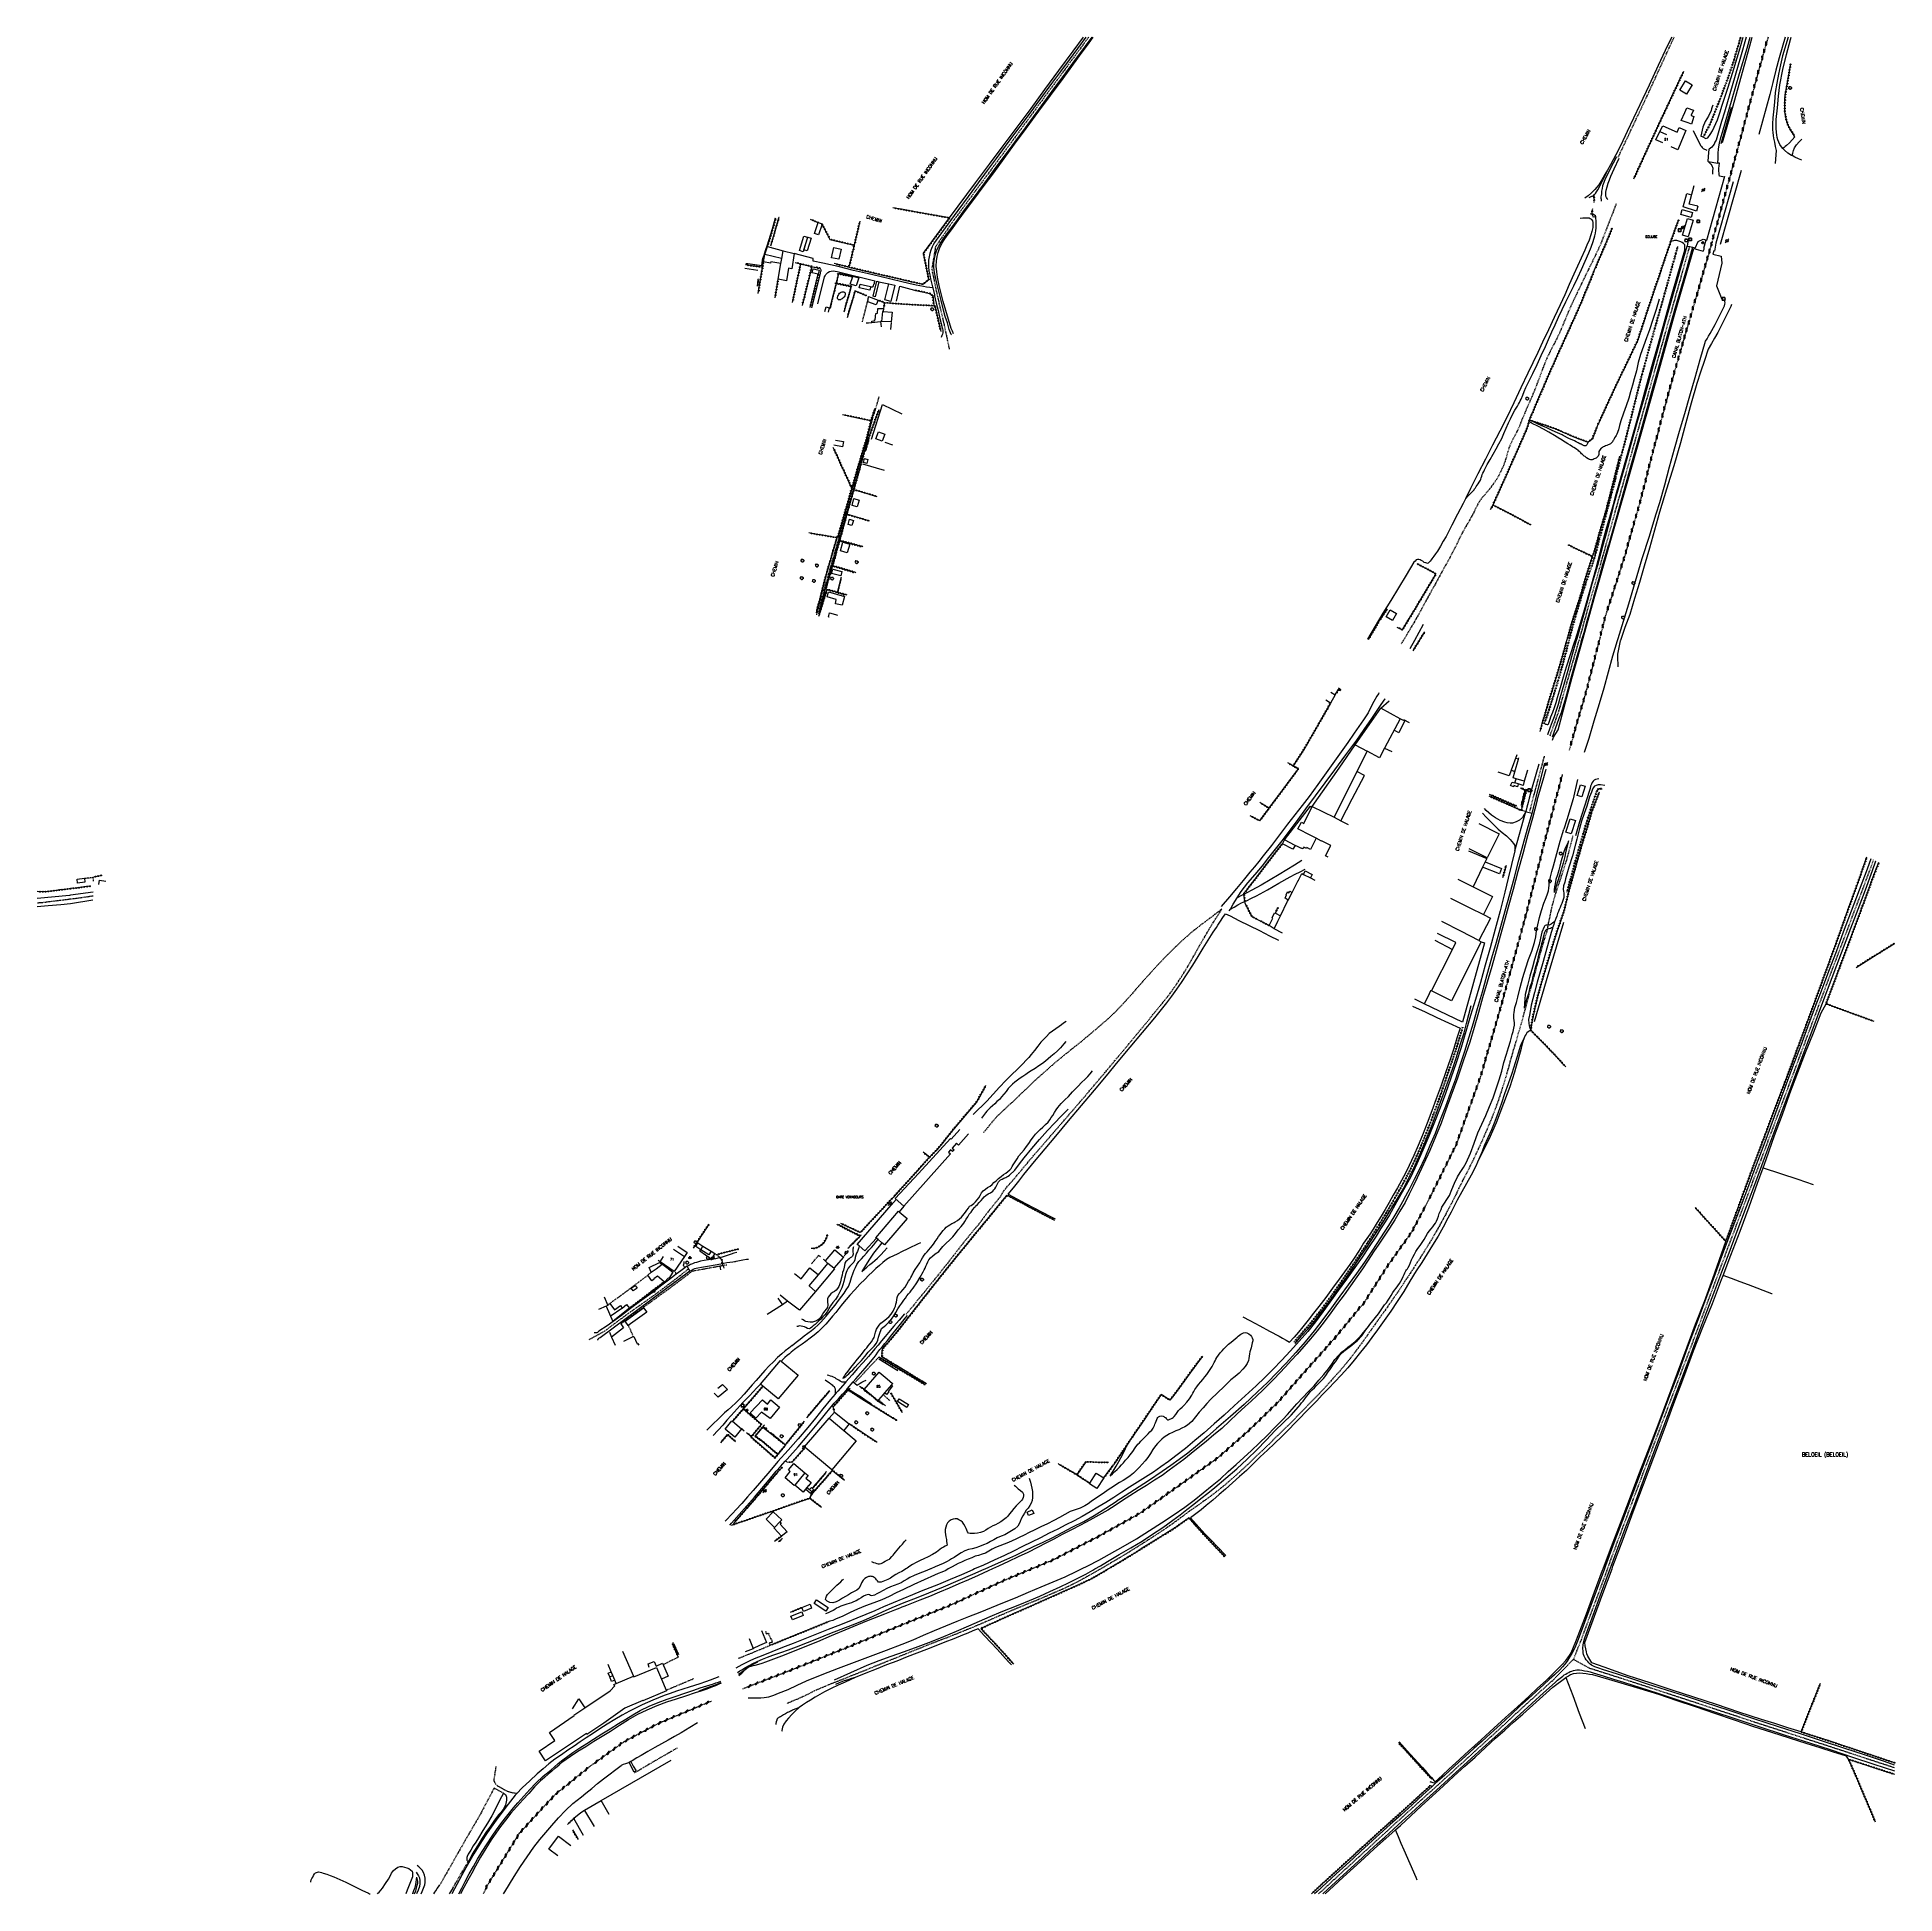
# Model space of a CAD drawing. Header units: millimetres. Extents: x 105000 to 106000, y 137000 to 138000.
import ezdxf
from ezdxf.enums import TextEntityAlignment as Align

# ---------------------------------------------------------------- set-up
doc = ezdxf.new("R2010")
doc.units = ezdxf.units.MM
doc.linetypes.add('DASHED', pattern=[0.75, 0.5, -0.25])
doc.layers.get('0').update_dxf_attribs({"linetype": 'CONTINUOUS'})
for name, color, linetype in [('W0001', 6, 'DASHED'), ('W0008', 7, 'CONTINUOUS'), ('W0010', 4, 'CONTINUOUS'), ('W0014', 7, 'CONTINUOUS'), ('W0017', 7, 'CONTINUOUS'), ('W0070', 7, 'DASHED'), ('W0071', 7, 'CONTINUOUS'), ('W0101', 7, 'CONTINUOUS'), ('W0104', 1, 'CONTINUOUS'), ('W0105', 7, 'CONTINUOUS'), ('W0112', 1, 'DASHED'), ('W0120', 7, 'CONTINUOUS'), ('W0211', 2, 'CONTINUOUS'), ('W0214', 2, 'CONTINUOUS'), ('W0220', 5, 'DASHED'), ('W0300', 7, 'CONTINUOUS'), ('W0303', 7, 'CONTINUOUS'), ('W0310', 3, 'CONTINUOUS'), ('W0322', 7, 'CONTINUOUS'), ('W0323', 7, 'CONTINUOUS'), ('W0330', 7, 'CONTINUOUS'), ('W0401', 7, 'CONTINUOUS'), ('W0420', 7, 'CONTINUOUS'), ('W0473', 7, 'CONTINUOUS'), ('W0500', 5, 'DASHED'), ('W0510', 5, 'CONTINUOUS'), ('W0511', 5, 'CONTINUOUS'), ('W0515', 5, 'CONTINUOUS'), ('W0853', 7, 'CONTINUOUS'), ('W0980', 7, 'CONTINUOUS'), ('W0984', 7, 'CONTINUOUS'), ('W0985', 4, 'CONTINUOUS'), ('W0988', 4, 'CONTINUOUS'), ('W0989', 7, 'CONTINUOUS'), ('W0991', 7, 'CONTINUOUS'), ('W1102', 7, 'CONTINUOUS')]:
    doc.layers.add(name, color=color, linetype=linetype)
doc.styles.get("Standard").update_dxf_attribs({"font": 'romans.shx', "width": 0.85})

# ---------------------------------------------------------------- blocks, each defined once
blk = doc.blocks.new('T853')
for p, q in [((-0.75, 0), (0.75, 0)), ((0, 0.75), (0, -0.75))]:
    blk.add_line(p, q)
blk.add_ellipse((0, 0), major_axis=(-0.265, 0.265), ratio=1, start_param=3.9269908, end_param=10.2101761)
blk = doc.blocks.new('T300')
for p, q in [((-0.8, 0.5), (-0.9, 0.3)), ((-0.9, 0.3), (-0.9, 0.2)), ((-0.9, 0.2), (-0.7, 0.1)), ((-0.7, 0.6), (-0.8, 0.5)), ((-0.8, -0.1), (-0.7, 0.1)), ((-0.6, 0.7), (-0.7, 0.6)), ((-0.7, 0.1), (-0.7, 0.1)), ((-0.5, 0.7), (-0.6, 0.7)), ((-0.3, 0.6), (-0.5, 0.7)), ((-0.3, 0.6), (-0.2, 0.7)), ((-0.2, 0.6), (-0.3, 0.6)), ((-0.2, 0.7), (-0.1, 0.8)), ((-0.1, 0.8), (0.1, 0.8)), ((0.1, 0.8), (0.2, 0.7)), ((0.2, 0.7), (0.3, 0.6)), ((0.3, 0.6), (0.4, 0.5)), ((0.5, 0.5), (0.3, 0.5)), ((0.4, 0.5), (0.4, 0.5)), ((0.6, 0.4), (0.5, 0.5)), ((0.6, 0.4), (0.7, 0.3)), ((0.7, 0.3), (0.7, 0.2)), ((0.7, 0.2), (0.7, 0.1)), ((0.7, 0.1), (0.7, -0.2)), ((-0.8, -0.2), (-0.8, -0.1)), ((-0.7, -0.3), (-0.8, -0.2)), ((-0.8, -0.2), (-0.8, -0.2)), ((-0.7, -0.4), (-0.7, -0.3)), ((-0.5, -0.5), (-0.7, -0.4)), ((-0.4, -0.5), (-0.5, -0.5)), ((-0.4, -0.5), (-0.3, -0.5)), ((-0.3, -0.5), (-0.3, -0.4)), ((-0.3, -0.6), (-0.3, -0.5)), ((-0.3, -0.5), (-0.3, -0.5)), ((-0.2, -0.7), (-0.3, -0.6)), ((-0.1, -0.8), (-0.2, -0.7)), ((0.1, -0.8), (-0.1, -0.8)), ((0.2, -0.7), (0.1, -0.8)), ((0.3, -0.5), (0.2, -0.5)), ((0.3, -0.6), (0.2, -0.7)), ((0.2, -0.7), (0.2, -0.7)), ((0.5, -0.4), (0.3, -0.5)), ((0.3, -0.5), (0.3, -0.6)), ((0.3, -0.5), (0.3, -0.5)), ((0.6, -0.3), (0.5, -0.4)), ((0.7, -0.2), (0.6, -0.3)), ((0.6, -0.3), (0.6, -0.3))]:
    blk.add_line(p, q)
blk = doc.blocks.new('T401')
for p, q in [((-0.3, 0.3), (0, 0.3)), ((-0.3, -0.25), (-0.3, 0.3)), ((-0.3, 0.15), (0, 0.15)), ((-0.3, 0), (0, 0)), ((0, 0.3), (0, -0.25)), ((-0.3, -0.15), (0, -0.15)), ((-0.3, -0.25), (-0.3, -0.3)), ((-0.3, -0.3), (0, -0.3)), ((0, -0.3), (0, -0.25))]:
    blk.add_line(p, q)
blk = doc.blocks.new('T420')
for p, q in [((0.7, 0.7), (-0.8, 0.7)), ((-0.8, 0.7), (-0.8, -0.8)), ((0.7, 0.7), (0.7, -0.8)), ((0.7, -0.8), (-0.8, -0.8))]:
    blk.add_line(p, q)
blk.add_ellipse((0, 0), major_axis=(-0.53, 0.53), ratio=1, start_param=3.926991, end_param=10.210176)
blk = doc.blocks.new('T473')
for p, q in [((-0.166667, 0.166667), (0.166667, -0.166667)), ((-0.166667, -0.166667), (0.166667, 0.166667)), ((0.500001, 0.500001), (1.000002, 1.000002)), ((-1.000002, -1.000002), (-0.500001, -0.500001))]:
    blk.add_line(p, q)
blk.add_ellipse((0, 0), major_axis=(0.471405, 0.471405), ratio=1, start_param=5.4977871438, end_param=11.780972451)
blk = doc.blocks.new('T303')
for p, q in [((-0.8, 0), (-0.3, 0.2)), ((-0.3, -0.2), (-0.8, 0)), ((-0.3, 0.2), (0, 0.8)), ((0, 0.8), (0.3, 0.2)), ((0.3, 0.2), (0.8, 0)), ((0.8, 0), (0.3, -0.2)), ((-0.5, -0.6), (-0.3, -0.2)), ((0, -0.3), (-0.5, -0.6)), ((0.6, -0.6), (0, -0.3)), ((0.3, -0.2), (0.6, -0.6))]:
    blk.add_line(p, q)
blk = doc.blocks.new('t323o')
at = {"color": 0, "linetype": 'Continuous'}
for radius in [0.25, 0.15]:
    blk.add_circle((0, 0), radius, dxfattribs=at)
blk = doc.blocks.new('t310o')
at = {"color": 0, "linetype": 'Continuous'}
for centre, start, end in [((-0.5, 0.4), 216.8699, 323.1304), ((0.5, -0.4), 36.8699, 143.1303)]:
    blk.add_arc(centre, 0.625, start, end, dxfattribs=at)
blk = doc.blocks.new('t500o')
at = {"color": 0, "linetype": 'Continuous'}
for centre, start, end in [((-0.5, 0.625), 216.869898, 323.130102), ((0.5, -0.125), 36.869898, 143.130102), ((0.5, -0.625), 36.869898, 143.130102), ((-0.5, 0.125), 216.869898, 323.130102)]:
    blk.add_arc(centre, 0.625, start, end, dxfattribs=at)
blk = doc.blocks.new('t220o')
at = {"color": 0, "linetype": 'Continuous'}
for p, q in [((-0.25, 0.25), (0.25, 0.25)), ((-0.25, -0.25), (0.25, -0.25))]:
    blk.add_line(p, q, dxfattribs=at)
blk = doc.blocks.new('t322o')
at = {"color": 0, "linetype": 'Continuous'}
for radius in [0.25, 0.15]:
    blk.add_circle((0, 0), radius, dxfattribs=at)

msp = doc.modelspace()

# ---------------------------------------------------------------- linework, layer by layer
at = {"layer": 'W0001'}
for points in [[(105566.2, 138000), (105565.9, 137999.6), (105553.1, 137982.2), (105542.6, 137968), (105529.2, 137949.7), (105519.5, 137936.5), (105505.9, 137918.1), (105492.4, 137899.8), (105483.7, 137887.1), (105481.7, 137875.1), (105484.4, 137862), (105488.2, 137845.7), (105491.1, 137832)], [(105830.3, 137675), (105835.5, 137694), (105840.4, 137710.7), (105843.9, 137723.4), (105846.9, 137734.2), (105861, 137784.5), (105875.3, 137835.6), (105889.8, 137887.2)], [(105814.6, 137623.7), (105819.2, 137636.5), (105823.5, 137651.5), (105830, 137674.2), (105830.3, 137675)], [(105811.5, 137612.7), (105808, 137600), (105803.6, 137583.2)], [(105845.5, 137175), (105859.1, 137211.5), (105875.2, 137254.2), (105892.4, 137299.6), (105910.6, 137348.4), (105928.2, 137395.2), (105946.2, 137443.3), (105964.9, 137493.3), (105981.2, 137536.4), (105987.5, 137553.1), (105988.8, 137556.9)], [(105030.2, 137537.4), (105022.3, 137536.2), (105018, 137535.7)], [(105018, 137535.7), (105002.9, 137533.8), (105000, 137533.6)], [(105297.2, 137298.5), (105305.7, 137303.2), (105316.6, 137311.4), (105334, 137323.7), (105346.3, 137333.1), (105350.5, 137336.4)], [(105845.5, 137175), (105844.3, 137171.7), (105831.3, 137136.8), (105827.2, 137126.3)], [(105690, 137000), (105696.8, 137006.3), (105712, 137020.2), (105727, 137034), (105741.4, 137047.1), (105754.3, 137058.7), (105771, 137073.9), (105789.3, 137090.6), (105800.6, 137101.1), (105816.4, 137115.3), (105827.2, 137126.3)], [(106000, 137067.9), (105967.7, 137078.5), (105924.9, 137092.4), (105891.6, 137103.4), (105858, 137114.4), (105835.8, 137121.5), (105827.2, 137126.3)]]:
    msp.add_lwpolyline(points, dxfattribs=at)
at = {"layer": 'W0008'}
for points in [[(105564.6, 138000), (105560.1, 137993.9), (105555.6, 137987.7), (105551, 137981.5), (105546.2, 137975), (105541.3, 137968.4), (105536.4, 137961.8), (105531.4, 137954.9), (105526.3, 137948.1), (105521.3, 137941.2), (105516.4, 137934.6), (105511.6, 137928.1), (105506.7, 137921.5), (105501.3, 137914.1), (105495.8, 137906.7), (105490.3, 137899.3), (105484, 137890.6), (105483.2, 137889.4), (105482.5, 137888.2), (105481.9, 137887), (105481.2, 137885.3), (105480.7, 137883.5), (105480.3, 137881.7), (105480, 137879.9), (105479.9, 137878.1), (105479.9, 137876.3), (105480.2, 137874.2), (105480.6, 137872), (105481, 137869.9)], [(105492.4, 137839.6), (105492.2, 137839.9), (105491.8, 137840.7), (105491.4, 137841.7), (105491.1, 137842.6), (105490.1, 137846.1), (105489, 137849.6), (105488, 137853), (105486.7, 137858.1), (105485.5, 137863.1), (105484.2, 137868.2), (105483.7, 137870.8), (105483.2, 137873.3), (105482.9, 137875.9), (105482.9, 137878.4), (105483.1, 137880.8), (105483.7, 137883.2), (105484.5, 137885.4), (105485.5, 137887.5), (105486.7, 137889.5), (105488.2, 137891.8), (105489.8, 137894), (105491.4, 137896.1), (105495.5, 137901.6), (105499.5, 137907.1), (105503.6, 137912.6), (105510.2, 137921.6), (105516.9, 137930.6), (105523.5, 137939.5), (105527.8, 137945.4), (105532.1, 137951.2), (105536.4, 137957), (105542.2, 137964.9), (105548, 137972.9), (105553.8, 137980.8), (105559.1, 137988), (105564.4, 137995.2), (105568, 138000)], [(105899.7, 137933), (105900, 137935.8), (105900.3, 137939.6), (105900.4, 137940.1)], [(105848.5, 137746.3), (105851.7, 137757.4), (105854.8, 137768.5), (105857.9, 137779.6), (105861.6, 137792.4), (105865.3, 137805.3), (105868.9, 137818.1), (105872.7, 137831.8), (105876.5, 137845.6), (105880.4, 137859.4), (105883.1, 137868.8), (105885.8, 137878.2), (105888.5, 137887.5)], [(105888.5, 137887.5), (105889.8, 137887.2), (105891.3, 137886.8)], [(105891.3, 137886.8), (105888.2, 137875.7), (105885, 137864.7), (105881.8, 137853.7), (105877.9, 137839.9), (105874, 137826), (105870.2, 137812.2), (105866.2, 137797.9), (105862.2, 137783.6), (105858.1, 137769.3), (105854.2, 137755.2), (105850.2, 137741), (105846.2, 137726.9)], [(105481, 137869.9), (105482.1, 137865.5), (105482.2, 137864.9), (105483.1, 137861.2), (105483.2, 137860.6)], [(105848.5, 137746.3), (105846.7, 137739.4), (105844.8, 137732.5), (105842.9, 137725.6), (105840.1, 137715.5), (105837.2, 137705.3), (105834.4, 137695.2), (105831.7, 137685.5), (105829, 137675.9), (105828.7, 137675)], [(105831.6, 137675), (105832.9, 137679.3), (105834.6, 137685.6), (105836.4, 137691.8), (105838.6, 137699.8), (105840.9, 137707.9), (105843.1, 137715.9), (105844.1, 137719.5), (105845.2, 137723.2), (105846.2, 137726.9)], [(105828.7, 137675), (105826.2, 137666.2), (105824.1, 137658.8), (105822, 137651.4), (105819.9, 137644), (105818.9, 137640.6), (105817.9, 137637.3), (105816.8, 137634), (105815.7, 137631.2), (105814.6, 137628.3), (105813.2, 137624.2), (105813.2, 137624.2), (105813.2, 137624.2)], [(105816, 137623.2), (105816, 137623.2), (105818.5, 137630.1), (105818.5, 137630.1), (105818.5, 137630.1), (105819.6, 137633.2), (105820.7, 137636.3), (105821.7, 137639.4), (105823.1, 137644.2), (105824.4, 137648.9), (105825.7, 137653.7), (105827.5, 137660.1), (105829.3, 137666.6), (105831.1, 137673), (105831.6, 137675)], [(105801.5, 137582.9), (105801.9, 137582.8), (105804.9, 137582.1)], [(105987.4, 137557.5), (105985.3, 137551.8)], [(105985.3, 137551.8), (105981.1, 137540.5), (105976.8, 137529.2), (105972.5, 137517.9), (105968.6, 137507.3), (105964.6, 137496.8), (105960.6, 137486.2), (105956.9, 137476.4), (105953.3, 137466.7), (105949.6, 137456.9), (105945, 137444.8), (105940.5, 137432.6), (105936, 137420.5), (105932.6, 137411.2), (105929.1, 137401.9), (105925.6, 137392.6), (105920.9, 137379.9), (105916.1, 137367.2), (105911.3, 137354.5), (105907, 137343.2), (105902.8, 137331.9), (105898.5, 137320.7), (105893.6, 137307.6), (105888.7, 137294.5), (105883.9, 137281.4), (105878.8, 137267.9), (105873.8, 137254.4), (105868.7, 137241), (105863.7, 137227.7), (105858.6, 137214.3), (105853.6, 137201), (105849, 137188.8), (105844.5, 137176.6), (105843.9, 137175)], [(105847, 137175), (105850.6, 137184.7), (105855.1, 137196.7), (105859.7, 137208.7), (105865, 137222.8), (105870.2, 137236.9), (105875.5, 137251), (105880.6, 137264.3), (105885.6, 137277.6), (105890.6, 137290.9), (105894.8, 137302.2), (105899.1, 137313.6), (105903.3, 137324.9), (105907.2, 137335.1), (105911, 137345.2), (105914.8, 137355.4), (105920.4, 137370.2), (105925.9, 137384.9), (105931.4, 137399.7), (105936.1, 137412.5), (105940.9, 137425.2), (105945.7, 137438), (105950.9, 137452.1), (105956.2, 137466.2), (105961.5, 137480.3), (105966.5, 137493.6), (105971.6, 137506.8), (105976.6, 137520.1), (105980.5, 137530.4), (105984.4, 137540.7), (105988.2, 137551.1)], [(105988.2, 137551.1), (105990.1, 137556.4), (105990.1, 137556.4)], [(105018, 137537.8), (105017.4, 137537.7), (105000, 137536.1)], [(105030.2, 137539.5), (105030.2, 137539.5), (105030.2, 137539.5), (105018, 137537.8), (105018, 137537.8), (105018, 137537.8), (105018, 137537.8)], [(105000, 137531.7), (105005.9, 137532.3), (105012.7, 137532.9), (105018, 137533.4)], [(105018, 137533.4), (105018, 137533.4), (105029.9, 137535.4), (105029.9, 137535.4), (105029.9, 137535.4)], [(105349.8, 137338), (105350, 137337.8), (105351.5, 137335.3), (105303.1, 137299.5)], [(105843.9, 137175), (105839.9, 137164.5), (105836.5, 137155.3), (105833.1, 137146.2), (105829.7, 137137), (105829, 137135.2), (105828.3, 137133.4), (105827.5, 137131.5), (105826.4, 137129.4), (105825.1, 137127.4), (105823.9, 137125.3)], [(106000, 137069.4), (105994.7, 137071.2), (105984, 137074.8), (105973.3, 137078.3), (105961.4, 137082.2), (105949.5, 137086.1), (105937.6, 137090), (105924.3, 137094.3), (105911, 137098.7), (105897.7, 137103), (105887.5, 137106.4), (105877.3, 137109.7), (105867.1, 137113), (105859.1, 137115.7), (105851, 137118.3), (105842.9, 137120.9), (105840.9, 137121.6), (105838.8, 137122.2), (105837, 137123.2), (105836.2, 137123.7), (105835.5, 137124.4), (105834.9, 137125.1), (105834.1, 137126), (105833.5, 137127), (105833, 137128.1), (105832.7, 137128.9), (105832.5, 137129.8), (105832.4, 137130.6), (105832.3, 137132.3), (105832.5, 137134.1), (105832.8, 137135.9), (105833.3, 137137.9), (105834, 137139.9), (105834.7, 137141.9), (105838.5, 137152.1), (105842.3, 137162.4), (105846.1, 137172.7), (105847, 137175)], [(105692.2, 137000), (105695, 137002.5), (105701.2, 137008.2), (105705.3, 137012), (105709.5, 137015.8), (105713.6, 137019.6), (105717.6, 137023.3), (105721.6, 137026.9), (105725.6, 137030.6), (105730.4, 137034.9), (105735.2, 137039.3), (105740.1, 137043.7), (105746.7, 137049.7), (105753.4, 137055.8), (105760, 137061.8), (105766.1, 137067.4), (105772.2, 137072.9), (105778.3, 137078.5), (105785, 137084.6), (105791.8, 137090.7), (105798.5, 137096.8), (105804.8, 137102.5), (105811.1, 137108.2), (105817.4, 137113.9), (105818.7, 137115.1), (105820.1, 137116.2), (105821.5, 137117.3), (105822.3, 137117.9), (105823.1, 137118.4), (105823.9, 137118.9)], [(105823.9, 137125.3), (105822.6, 137123.7), (105821.3, 137122.2), (105819.9, 137120.7), (105817.1, 137118), (105814.2, 137115.4), (105811.3, 137112.8), (105807.1, 137108.9), (105802.9, 137105), (105798.6, 137101.2), (105793.3, 137096.2), (105787.9, 137091.2), (105782.5, 137086.3), (105778, 137082.2), (105773.5, 137078.2), (105769, 137074.1), (105763.3, 137069), (105757.7, 137063.8), (105753, 137059.6), (105752.1, 137058.7)], [(105823.9, 137118.9), (105824.7, 137119.3), (105825.5, 137119.7), (105826.3, 137120), (105827.2, 137120.3), (105828.2, 137120.5), (105829.1, 137120.6), (105830.4, 137120.6), (105831.8, 137120.4), (105833.1, 137120.2), (105834.7, 137119.9), (105836.3, 137119.5), (105837.9, 137119.1), (105843.3, 137117.4), (105848.7, 137115.7), (105854.1, 137114), (105863.1, 137111.1), (105872.2, 137108.2), (105881.2, 137105.3), (105892, 137101.7), (105902.7, 137098.2), (105913.5, 137094.6), (105927.1, 137090.2), (105940.7, 137085.7), (105954.3, 137081.3), (105965.9, 137077.5), (105977.4, 137073.7), (105989, 137069.9), (106000, 137066.3)], [(105752.1, 137058.7), (105751.2, 137057.9), (105746.2, 137053.3), (105740.3, 137048), (105734.4, 137042.6), (105728.6, 137037.3), (105722.7, 137032.1), (105716.9, 137026.8), (105712.8, 137023), (105708.7, 137019.2), (105704.6, 137015.4), (105699.4, 137010.7), (105694.2, 137005.9), (105689, 137001.1)], [(105689, 137001.1), (105687.8, 137000)]]:
    msp.add_lwpolyline(points, dxfattribs=at)
at = {"layer": 'W0010'}
for points in [[(105906.7, 137942.8), (105907.1, 137944), (105912.3, 137962.2)], [(105377.7, 137118.3), (105378.4, 137118.8), (105379, 137119.2), (105379.7, 137119.7), (105380.6, 137120.5), (105381.5, 137121.2), (105382.5, 137122), (105383.6, 137122.7), (105384.7, 137123.3), (105385.9, 137123.9), (105386.6, 137124.3), (105387.4, 137124.6), (105388.1, 137125)], [(105356.4, 137109.4), (105358.2, 137110.1), (105360.1, 137110.8), (105362, 137111.5), (105364.1, 137112.3), (105366.2, 137113), (105368.3, 137113.8)]]:
    msp.add_lwpolyline(points, dxfattribs=at)
at = {"layer": 'W0014'}
for points in [[(105483.2, 137860.6), (105484.1, 137856.8), (105485.1, 137852.7), (105486.1, 137848.5), (105487.1, 137844.4), (105487.2, 137843.9), (105487.3, 137843.4), (105487.4, 137842.9), (105487.6, 137842.2), (105487.7, 137841.4), (105487.6, 137840.7), (105487.5, 137840), (105487.2, 137839.3), (105486.9, 137838.7), (105486.7, 137838.3)], [(105808.5, 137608.4), (105808.5, 137608.4), (105808.5, 137608.4), (105808.5, 137608.4), (105808.5, 137608.4), (105808.5, 137608.4), (105808.5, 137608.4), (105808.5, 137608.4), (105804.9, 137596), (105803.4, 137590.2), (105802.8, 137587.8), (105802.1, 137585.3), (105801.5, 137582.9)], [(105804.9, 137582.1), (105811.8, 137609)], [(105801.5, 137582.9), (105799.1, 137583.5)], [(105349.8, 137338), (105348.7, 137337.2), (105346.5, 137335.5), (105344.1, 137333.7), (105343.2, 137333), (105339.9, 137330.5), (105336.4, 137327.8), (105332.9, 137325.1), (105329.3, 137322.4), (105324.4, 137318.8), (105319.5, 137315.2), (105314.6, 137311.5)], [(105314.6, 137311.5), (105306.9, 137306)], [(105306.9, 137306), (105302.4, 137303), (105302.1, 137302.7), (105301.7, 137302.4), (105301.3, 137302.2), (105300.8, 137302.1), (105300.3, 137302.1), (105300, 137302.2)], [(105303.1, 137299.5), (105302.7, 137299.3), (105302.3, 137299.1), (105302, 137298.8), (105301.8, 137298.5), (105301.8, 137298.2)]]:
    msp.add_lwpolyline(points, dxfattribs=at)
at = {"layer": 'W0017'}
for points in [[(105891.6, 137949.7), (105895.6, 137941.7), (105896.1, 137941.1), (105896.5, 137940.6), (105897.1, 137940.1), (105897.7, 137939.7), (105898.4, 137939.4), (105899.1, 137939.1)], [(105946.5, 137946.3), (105945, 137944.7), (105943.5, 137943.1), (105941.9, 137941.6), (105941.3, 137941.1), (105940.6, 137940.6), (105939.9, 137940.1)], [(105944.9, 137936.2), (105945.3, 137937.6), (105945.7, 137939), (105946.2, 137940.3), (105947.3, 137942), (105948.7, 137943.6), (105950.1, 137945.1)], [(105899.7, 137933), (105900.5, 137932.3), (105901.2, 137931.6), (105901.8, 137930.8), (105902.2, 137929.4), (105902.1, 137927.8), (105902, 137926.2)], [(105905.9, 137925.2), (105905.7, 137926.1), (105905.6, 137926.9), (105905.5, 137927.7), (105905.5, 137929.2), (105905.7, 137930.7), (105905.8, 137932.1), (105905, 137932.2)], [(105917.6, 137928.2), (105917.6, 137928.2), (105906.2, 137888.4)], [(105908.5, 137924.5), (105905.9, 137925.2)], [(105889.1, 137891.9), (105888.5, 137887.5)], [(105891.3, 137886.8), (105892.8, 137886.4), (105894.3, 137890), (105897.1, 137891.2), (105899.1, 137890.7)], [(105417.9, 137879.4), (105417.8, 137880.8), (105407.7, 137883.5)], [(105482.2, 137864.9), (105480.6, 137865.1), (105478.9, 137865.4), (105477.3, 137865.7), (105473.3, 137866.4), (105469.4, 137867.3), (105465.6, 137868.2), (105459.6, 137869.6), (105453.7, 137871), (105447.7, 137872.5), (105439.5, 137874.4), (105431.3, 137876.4), (105423, 137878.2), (105421.3, 137878.6), (105419.6, 137879), (105417.9, 137879.4)], [(105421.5, 137875.5), (105421.6, 137875.2), (105421.8, 137875), (105421.9, 137874.7), (105421.9, 137874), (105421.7, 137873.3), (105421.6, 137872.7), (105416.9, 137854.2)], [(105420.3, 137856.4), (105423.9, 137870.9), (105424.3, 137871.5), (105424.6, 137872.1), (105425, 137872.6), (105425.8, 137873.2), (105426.7, 137873.7), (105427.6, 137874), (105428.6, 137874.1), (105429.7, 137874), (105430.7, 137873.8), (105451, 137868.8), (105450.9, 137868.3), (105450.7, 137867.8), (105450.6, 137867.2), (105450.4, 137866.7), (105450.1, 137866.1), (105449.8, 137865.6), (105449.7, 137865.5), (105449.6, 137865.4), (105449.4, 137865.3), (105449.2, 137865.3), (105449, 137865.3), (105448.8, 137865.4)], [(105453.2, 137868.3), (105458.5, 137867.2)], [(105462.8, 137857.8), (105464.5, 137865.8), (105472.4, 137863.8)], [(105482.1, 137860.8), (105483.2, 137860.6)], [(105459.7, 137842.5), (105460, 137846.3)], [(105840.9, 137600.6), (105840, 137600.4), (105839.1, 137600.2), (105838.4, 137599.9), (105837.8, 137599.3), (105837.3, 137598.5), (105836.9, 137597.7), (105836.4, 137596.6), (105836.2, 137595.4), (105835.9, 137594.2)], [(105835.9, 137594.2), (105830.5, 137577.3), (105828.4, 137569.8)], [(105778.3, 137582), (105780.3, 137579.9), (105782.4, 137577.7), (105784.5, 137575.5), (105786.7, 137573.4), (105788.9, 137571.6), (105791.1, 137569.8), (105793.1, 137567.8), (105794.1, 137566.8), (105795, 137565.7), (105795.6, 137564.6), (105795.7, 137563.7), (105795.7, 137562.7), (105795.7, 137562.2), (105795.7, 137561.8)], [(105801.5, 137582.9), (105801, 137581.8), (105800.4, 137580.7), (105799.7, 137579.7), (105798.2, 137578.3), (105796.4, 137577.3), (105794.4, 137576.7), (105793.1, 137576.7), (105791.6, 137576.9), (105790.3, 137577.2), (105787.7, 137578.1), (105785.3, 137579.5), (105783.1, 137581), (105780.2, 137583.5), (105779.3, 137584.6)], [(105642.5, 137530.4), (105644.5, 137531.5), (105646.5, 137532.6), (105648.5, 137533.7), (105651.1, 137534.9), (105653.8, 137536.2), (105656.5, 137537.5), (105662.5, 137540.8), (105668.5, 137544.4), (105674.6, 137547.8), (105677.3, 137549.2), (105680, 137550.5), (105682.7, 137551.9)], [(105681, 137556.5), (105677, 137554), (105672.9, 137551.5), (105668.8, 137549), (105663.9, 137546.1), (105659, 137543.3), (105654, 137540.5), (105651.4, 137539.2), (105648.8, 137537.9), (105646.1, 137536.5)], [(105406.6, 137295.3), (105408.7, 137297.1), (105410.9, 137298.8), (105413, 137300.5), (105415, 137301.9), (105416.9, 137303.4), (105418.7, 137304.8), (105420.3, 137306.3), (105421.9, 137307.9), (105423.4, 137309.5), (105424.9, 137311.2), (105426.3, 137313), (105427.8, 137314.8), (105429.6, 137317.1), (105431.5, 137319.5), (105433.2, 137321.9), (105434.5, 137323.6), (105435.7, 137325.3), (105436.8, 137327.1), (105437.7, 137329.4), (105438.4, 137331.9), (105439.3, 137334.4), (105439.9, 137335.9), (105440.6, 137337.4), (105441.3, 137338.9), (105442.5, 137340.5), (105443.8, 137342), (105445.1, 137343.5), (105446.5, 137345.1), (105447.9, 137346.7), (105449.3, 137348.2), (105450.5, 137349.6), (105451.6, 137351), (105452.8, 137352.4)], [(105475.6, 137350.6), (105474.1, 137349.9), (105472.6, 137349.2), (105471, 137348.5), (105468.4, 137347.3), (105465.7, 137346), (105463, 137344.6), (105461.1, 137343.7), (105459.2, 137342.7), (105457.4, 137341.6), (105455.4, 137340.1), (105453.5, 137338.5), (105451.6, 137336.8), (105449.7, 137335), (105447.7, 137333.1), (105445.8, 137331.1), (105443, 137328.3), (105440.3, 137325.4), (105437.6, 137322.4), (105435.6, 137320.1), (105433.6, 137317.7), (105431.7, 137315.3), (105430, 137313.2), (105428.3, 137311.1), (105426.6, 137309.1), (105424.7, 137306.9), (105422.7, 137304.8), (105420.6, 137302.7), (105418.4, 137300.9), (105416.2, 137299.2), (105413.9, 137297.5), (105411.9, 137296), (105409.8, 137294.6), (105407.8, 137293.1)], [(105454.8, 137350.6), (105453.3, 137348.8), (105451.8, 137346.9), (105450.3, 137345), (105448.1, 137341.8), (105446.1, 137338.5), (105444, 137335.2)], [(105444, 137335.2), (105445.4, 137336.4), (105446.8, 137337.6), (105448.3, 137338.9), (105449.7, 137340), (105451.1, 137341.2), (105452.5, 137342.4), (105454.3, 137344.2), (105456, 137346.1), (105457.6, 137348)], [(105348.7, 137337.2), (105348.5, 137337.5), (105348.3, 137337.8), (105348.2, 137338), (105348.1, 137338.6), (105348.2, 137339.1), (105348.3, 137339.6), (105348.3, 137339.9), (105348.3, 137340.2), (105348.3, 137340.5)], [(105376.8, 137345.5), (105375.2, 137345), (105373.6, 137344.5), (105372, 137344), (105370.4, 137343.5), (105368.9, 137343), (105367.2, 137342.6), (105365.3, 137342.1), (105363.3, 137341.8), (105361.4, 137341.4), (105359.2, 137341.1), (105357.1, 137340.7), (105355, 137340.1), (105353.9, 137339.8), (105352.8, 137339.4), (105351.8, 137338.9), (105351.2, 137338.6), (105350.6, 137338.2), (105350, 137337.8)], [(105351.5, 137335.3), (105352.1, 137335.7), (105352.7, 137336.1), (105353.3, 137336.5), (105354.1, 137336.8), (105354.9, 137337), (105355.8, 137337.2), (105357.8, 137337.6), (105359.9, 137337.9), (105362, 137338.2), (105365.1, 137338.8), (105368.2, 137339.4), (105371.4, 137340), (105373, 137340.2), (105374.6, 137340.4), (105375.4, 137340.5), (105375.9, 137340.6), (105376, 137340.6), (105376, 137340.6), (105376.3, 137340.7), (105378.1, 137341.1), (105380, 137341.5), (105381.9, 137341.8), (105383.1, 137341.9)], [(105343.6, 137334.8), (105343.7, 137334.6), (105343.7, 137334.5), (105343.8, 137334.3), (105343.9, 137334.1), (105344, 137333.9), (105344.1, 137333.7)], [(105406.6, 137295.3), (105404.7, 137293.9), (105402.7, 137292.4), (105400.9, 137290.9), (105398.6, 137288.8), (105396.4, 137286.6), (105394.2, 137284.4), (105391.8, 137281.8), (105389.4, 137279.2), (105387.1, 137276.5), (105385, 137274.1), (105382.9, 137271.6), (105380.7, 137269.2), (105378.5, 137266.8), (105376.2, 137264.5), (105373.9, 137262.3), (105372, 137260.6), (105370.1, 137259), (105360.5, 137249.8)], [(105407.8, 137293.1), (105406.9, 137292.4), (105406, 137291.7), (105405.1, 137290.9), (105403.8, 137289.9), (105402.6, 137288.8), (105401.3, 137287.6), (105401.1, 137287.4), (105400.9, 137287.1), (105400.6, 137286.9)], [(105435.4, 137275.7), (105434.9, 137275.6), (105434.4, 137275.5), (105433.9, 137275.5), (105433.4, 137275.6), (105432.8, 137275.9), (105432.3, 137276.2), (105431.6, 137276.6), (105430.9, 137277), (105430.3, 137277.4), (105429.6, 137277.9), (105428.8, 137278.3), (105428.1, 137278.6), (105427.2, 137278.9), (105426.3, 137279.2), (105425.3, 137279.4)], [(105389.5, 137274.5), (105387.5, 137272.5), (105385.5, 137270.4), (105383.5, 137268.3), (105380.2, 137264.8), (105376.9, 137261.3), (105373.7, 137257.7), (105371.4, 137255.1), (105369.2, 137252.4), (105364, 137246.9)], [(105424.3, 137276.8), (105425.1, 137276.3), (105425.9, 137275.8), (105426.7, 137275.3), (105427.1, 137274.9), (105427.6, 137274.5), (105428, 137274.1), (105428.5, 137273.7), (105429.1, 137273.2), (105429.4, 137272.7), (105429.5, 137272.4), (105429.6, 137272), (105429.6, 137271.6), (105429.7, 137270.8), (105429.7, 137270), (105429.7, 137269.2)], [(105436.3, 137272.1), (105437.8, 137271.2), (105439.2, 137270.3), (105440.7, 137269.4), (105443.6, 137267.7), (105446.4, 137265.8), (105449.2, 137264)], [(105439.4, 137275.7), (105441.6, 137274), (105442.1, 137274.3), (105442.6, 137274.7), (105443.1, 137275), (105444.1, 137275.6), (105445.2, 137276.1), (105446.3, 137276.6)], [(105400.9, 137229.5), (105400.2, 137230.1)], [(105403.7, 137232.6), (105402.8, 137233.1)], [(105749.5, 137058.4), (105749.8, 137058.3), (105750.1, 137058.3), (105750.3, 137058.2), (105750.6, 137058.1), (105750.9, 137058), (105751.2, 137057.9)], [(105753, 137059.6), (105752.4, 137059.7), (105751.7, 137059.8), (105751.1, 137059.9), (105750.7, 137060.1), (105750.4, 137060.2), (105750, 137060.3)]]:
    msp.add_lwpolyline(points, dxfattribs=at)
at = {"layer": 'W0070'}
for points in [[(105851.3, 137935.3), (105866.9, 137968.4), (105881.4, 138000)], [(105850.3, 137910.3), (105848.8, 137906.4), (105847.2, 137902.4), (105845.7, 137898.5), (105844.3, 137895), (105843, 137891.5), (105841.6, 137888), (105838.9, 137882.2), (105836.1, 137876.5), (105833.3, 137870.8), (105830.8, 137865.6), (105828.3, 137860.4), (105825.8, 137855.1), (105823.4, 137849.6), (105821.2, 137844), (105818.7, 137838.5), (105816.7, 137834.6), (105814.6, 137830.6), (105812.7, 137826.6), (105810.8, 137821.9), (105809.1, 137817.1), (105807.3, 137812.4), (105804.9, 137806.5), (105802.3, 137800.6), (105799.8, 137794.7), (105798.9, 137792.6), (105798.1, 137790.5), (105797.2, 137788.4), (105795.5, 137785.1), (105793.8, 137781.9), (105792.4, 137778.5), (105791.7, 137776.2), (105791.1, 137773.9), (105790.4, 137771.6), (105789.5, 137769.2), (105788.5, 137766.9), (105787.4, 137764.7), (105785.8, 137761.8), (105783.9, 137759.1), (105781.9, 137756.4), (105780.3, 137754.5), (105778.6, 137752.6), (105777, 137750.7), (105775.5, 137748.1), (105774.2, 137745.3), (105772.8, 137742.6), (105771.1, 137739.5), (105769.3, 137736.5), (105767.6, 137733.5), (105765.9, 137730.1), (105764.2, 137726.6), (105762.5, 137723.2), (105760.5, 137719.4), (105758.4, 137715.6), (105756.3, 137711.8), (105753.4, 137706.5), (105750.4, 137701.1), (105747.4, 137695.7), (105745.4, 137692), (105743.4, 137688.3), (105741.3, 137684.6), (105739.3, 137681.3), (105737.4, 137678), (105735.6, 137675)], [(105453.2, 137806.2), (105452.1, 137802.4), (105451.3, 137799.6), (105450.4, 137796.8), (105449.6, 137794), (105448.3, 137789.4), (105447, 137784.7), (105445.7, 137780), (105444.4, 137775), (105443, 137770), (105441.6, 137765), (105440, 137759.4), (105438.3, 137753.9), (105436.7, 137748.3), (105435, 137742.2), (105433.3, 137736.1), (105431.6, 137730), (105429.3, 137722.1), (105427, 137714.1), (105424.7, 137706.2), (105422.1, 137697.3), (105419.5, 137688.7)], [(105735.6, 137675), (105735.4, 137674.7), (105734.5, 137673.2)], [(105765.5, 137379.9), (105768.2, 137385.2), (105771, 137390.6), (105773.6, 137395.9), (105776.9, 137403), (105780.1, 137410.1), (105783.1, 137417.3), (105785.3, 137422.9), (105787.3, 137428.6), (105789.2, 137434.4), (105791.2, 137440.9), (105793, 137447.4), (105794.8, 137453.9), (105796.3, 137458.8), (105797.7, 137463.7), (105799.2, 137468.7), (105801.2, 137476.1), (105803.2, 137483.6), (105805.2, 137491), (105807.2, 137498.4), (105809.2, 137505.8), (105811.3, 137513.1), (105812, 137515.2), (105812.7, 137517.4), (105813.3, 137519.6), (105813.4, 137520.2), (105813.5, 137520.8), (105813.6, 137521.5), (105814, 137523.7), (105814.5, 137525.9), (105815, 137528.2), (105815.6, 137531.2), (105816.4, 137534.2), (105817.2, 137537.2), (105818.5, 137541.4), (105819.9, 137545.5), (105821.3, 137549.7), (105823, 137555), (105824.6, 137560.4), (105826, 137565.8), (105826.4, 137567.3), (105826.7, 137568.7), (105827, 137570.1)], [(105518.5, 137375.2), (105519.2, 137376.4), (105519.9, 137377.7), (105520.6, 137378.8), (105522.1, 137380.7), (105523.8, 137382.5), (105525.4, 137384.3), (105528.4, 137387.9), (105531.4, 137391.5), (105534.4, 137395.1), (105539, 137400.5), (105543.7, 137405.9), (105548.4, 137411.3), (105553.8, 137417.6), (105559.2, 137423.8), (105564.6, 137430.1), (105569.9, 137436.4), (105575.2, 137442.6), (105580.4, 137448.9), (105586.2, 137455.8), (105592, 137462.8), (105597.8, 137469.8), (105601.8, 137474.8), (105605.9, 137479.8), (105609.9, 137484.8), (105612.1, 137487.9), (105614.2, 137491), (105616.3, 137494.2), (105619.1, 137498.7), (105621.8, 137503.4), (105624.4, 137508), (105626.7, 137512.1), (105629.1, 137516.2), (105631.5, 137520.3), (105633.5, 137523.6), (105635.7, 137526.9), (105637.8, 137530.3), (105632.3, 137526.1), (105626.8, 137522), (105621.4, 137517.7), (105617.1, 137513.9), (105612.9, 137510), (105608.8, 137505.9), (105603.8, 137500.7), (105598.9, 137495.4), (105594.1, 137490), (105589.9, 137485.2), (105585.7, 137480.4), (105581.3, 137475.8), (105576.5, 137471.2), (105571.5, 137466.9), (105566.5, 137462.6), (105560.6, 137457.7), (105554.6, 137453), (105548.7, 137448.2), (105545.3, 137445.2), (105541.9, 137442.2), (105538.5, 137439.2), (105535.2, 137436), (105531.9, 137432.9), (105528.6, 137429.7), (105524.5, 137425.9), (105520.4, 137422.1), (105516.4, 137418.2), (105514.1, 137415.5), (105511.8, 137412.7), (105509.5, 137410)], [(105765.5, 137379.9), (105763.7, 137376.2), (105761.9, 137372.6), (105760, 137369), (105757.2, 137363.7), (105754.3, 137358.5), (105751.4, 137353.3), (105748.3, 137348.3), (105745.2, 137343.3), (105742, 137338.4), (105739.3, 137334.1), (105736.4, 137329.8), (105733.6, 137325.5), (105730.2, 137320.6), (105726.8, 137315.7), (105723.3, 137310.8), (105720.3, 137306.6), (105717.3, 137302.3), (105714.3, 137298.1), (105711.4, 137294.2), (105708.6, 137290.4), (105705.6, 137286.6), (105702.7, 137283.1), (105699.7, 137279.7), (105696.7, 137276.4), (105693.6, 137272.9), (105690.4, 137269.5), (105687.2, 137266.2), (105684.1, 137263), (105681.1, 137259.9), (105678, 137256.7), (105672.7, 137251.5), (105667.4, 137246.3), (105662.1, 137241.1), (105657.7, 137236.9), (105653.3, 137232.7), (105648.9, 137228.5), (105645.4, 137225.4), (105641.9, 137222.3), (105638.4, 137219.3), (105635.1, 137216.7), (105631.7, 137214.1), (105628.3, 137211.6), (105625.5, 137209.6), (105622.8, 137207.7), (105620, 137205.8), (105616.7, 137203.3), (105613.5, 137200.9), (105610.2, 137198.5), (105605.3, 137195.2), (105600.4, 137192), (105595.4, 137188.8), (105591.1, 137186.1), (105586.8, 137183.4), (105582.5, 137180.8), (105578.4, 137178.4), (105574.4, 137176), (105572.6, 137175)], [(105518.5, 137375.2), (105516.5, 137372.9), (105514.6, 137370.5), (105512.7, 137368.2), (105510.7, 137365.6), (105508.8, 137363), (105506.8, 137360.4), (105504.6, 137357.8), (105502.4, 137355.1), (105500.2, 137352.5), (105496.9, 137348.3), (105493.6, 137344), (105490.3, 137339.8), (105486.1, 137334.5), (105481.9, 137329.3), (105477.7, 137324.1), (105474.4, 137320.1), (105471.1, 137316), (105467.8, 137312)], [(105572.6, 137175), (105570.3, 137173.7), (105566, 137171.2), (105561.6, 137168.8), (105557.1, 137166.5), (105552.4, 137164.2), (105547.7, 137162.2), (105542.9, 137160.1), (105537.7, 137157.9), (105532.5, 137155.8), (105527.2, 137153.6), (105521.8, 137151.3), (105516.4, 137149), (105511, 137146.6), (105505.6, 137144.3), (105500.2, 137142.1), (105494.8, 137139.9), (105489.5, 137137.8), (105484.2, 137135.8), (105478.9, 137133.7), (105470.6, 137130.4), (105462.3, 137127), (105454, 137123.7), (105448.2, 137121.3), (105442.5, 137119), (105436.7, 137116.7), (105432.1, 137114.9), (105427.5, 137113.1), (105422.9, 137111.2), (105418.6, 137109.3), (105414.4, 137107.2), (105410.2, 137105.2), (105407.9, 137104.3), (105405.6, 137103.3), (105403.4, 137102.3)], [(105258.3, 137054), (105257, 137054.2), (105255.7, 137054.4), (105254.5, 137054.7), (105253, 137055.3), (105251.5, 137056.1), (105250.1, 137056.9), (105248.9, 137057.5), (105247.8, 137058.2), (105246.9, 137059), (105246.4, 137060), (105246, 137061.1), (105246, 137061.1), (105246, 137061.1), (105247.2, 137068.8), (105247.2, 137068.8)]]:
    msp.add_lwpolyline(points, dxfattribs=at)
at = {"layer": 'W0071'}
for points in [[(105899.7, 137933), (105905, 137932.2), (105905.1, 137934.8), (105905.2, 137937.3), (105905.4, 137939.8), (105905.9, 137942.9), (105906.6, 137945.9), (105907.4, 137948.9), (105912.6, 137966.7), (105916.6, 137980.4), (105920.7, 137994.1), (105922.4, 138000)], [(105920.2, 138000), (105917.1, 137989.2), (105914.3, 137979.3), (105911.5, 137969.5), (105908.5, 137959.6), (105907, 137954.6), (105905.5, 137949.6), (105904, 137944.6), (105903.4, 137943.5), (105902.9, 137942.4), (105902.3, 137941.4), (105901.7, 137940.8), (105901, 137940.2), (105900.3, 137939.6)], [(105942.8, 138000), (105939.7, 137989.9), (105938.7, 137985), (105937.6, 137980.1), (105936.7, 137975.2), (105935.9, 137970.1), (105935.4, 137965), (105934.9, 137959.8), (105934.6, 137956.6), (105934.4, 137953.4), (105934.4, 137950.1), (105934.5, 137948.6), (105934.7, 137947.1), (105934.9, 137945.6), (105935.4, 137943.4), (105935.9, 137941.1), (105936.3, 137938.9), (105936.2, 137936.6), (105936, 137934.3), (105935.8, 137932)], [(105936.4, 137955.6), (105937, 137961.9), (105937.6, 137968.2), (105938.4, 137974.4), (105940, 137982.6), (105942, 137990.6), (105944.1, 137998.7), (105944.4, 138000)], [(105950.2, 137933.7), (105948.4, 137934.5), (105946.5, 137935.3), (105944.9, 137936.2), (105944.7, 137936.2), (105942.7, 137937.6), (105940.8, 137939.1), (105939.9, 137940.1), (105939.2, 137940.9), (105938.4, 137942.1), (105937.8, 137943.4), (105937.2, 137944.7), (105936.9, 137946), (105936.7, 137947.4), (105936.5, 137948.7), (105936.4, 137951), (105936.4, 137953.3), (105936.4, 137955.6)], [(105850.4, 137935.5), (105848.6, 137932.1), (105846.8, 137928.8), (105845.1, 137925.3), (105844.3, 137923.6), (105843.5, 137921.8), (105842.9, 137919.9), (105842.6, 137918.5), (105842.4, 137917.1), (105842.3, 137915.6), (105842.2, 137914.8), (105842, 137914), (105842, 137913.3), (105842.1, 137912.7), (105842.1, 137912.2), (105842.2, 137911.6)], [(105845.8, 137912.4), (105845.4, 137913.1), (105845, 137913.7), (105844.7, 137914.4), (105844.6, 137915.4), (105844.7, 137916.4), (105844.9, 137917.5), (105845.3, 137919.4), (105845.9, 137921.3), (105846.6, 137923.2), (105847.4, 137925.2), (105848.2, 137927.1), (105849.1, 137929), (105851.9, 137934.8)], [(105722.4, 137646.9), (105722.2, 137646.4), (105721.4, 137645.1), (105719.8, 137642.1), (105718.2, 137639.1), (105716.6, 137636.1), (105714.2, 137632.4), (105711.7, 137628.8), (105709.2, 137625.2), (105705.7, 137620.1), (105702.1, 137615.1), (105698.5, 137610.1), (105694, 137603.7), (105689.6, 137597.4), (105685, 137591.1), (105681.1, 137586.1), (105677.2, 137581.1), (105673.3, 137576.1), (105668.9, 137570.3), (105664.6, 137564.6), (105660.2, 137559), (105657.8, 137556), (105655.4, 137553.1), (105653, 137550.2), (105649.3, 137545.8), (105645.7, 137541.4), (105642, 137537), (105637.6, 137531.7)], [(105641.9, 137529.5), (105642.5, 137530.4), (105644, 137533), (105646.1, 137536.4), (105646.1, 137536.5), (105648.3, 137539.8), (105651.9, 137544.5), (105655.8, 137549.1), (105659.7, 137553.6), (105663.2, 137558.1), (105666.8, 137562.6), (105670.3, 137567.2), (105674.7, 137572.8), (105679, 137578.6), (105683.2, 137584.3), (105688.4, 137591.3), (105693.6, 137598.3), (105698.7, 137605.4), (105704.6, 137613.4), (105710.5, 137621.3), (105716.2, 137629.4), (105718.7, 137633.1), (105721.1, 137636.8), (105723.6, 137640.6)], [(105723.6, 137640.6), (105725.8, 137643.7), (105725.8, 137643.7), (105725.8, 137643.7), (105725.8, 137643.7)], [(105736.1, 137374.4), (105738.9, 137379.6), (105741.6, 137384.9), (105744.3, 137390.1), (105747.3, 137396.6), (105750.1, 137403.2), (105752.9, 137409.7), (105755.7, 137417), (105758.5, 137424.3), (105761.2, 137431.7), (105763.8, 137439), (105766.3, 137446.4), (105768.8, 137453.8), (105771.1, 137461.5), (105773.4, 137469.1), (105775.6, 137476.8), (105778.2, 137485.9), (105780.7, 137495.1), (105783.3, 137504.2), (105785.7, 137512.6), (105788.1, 137521), (105790.4, 137529.4), (105792.9, 137538.5), (105795.4, 137547.6), (105797.8, 137556.7), (105800.2, 137565.1), (105802.5, 137573.6), (105804.9, 137582.1)], [(105795.7, 137561.8), (105801.5, 137582.9)], [(105795.7, 137561.8), (105793.9, 137554.4), (105792.1, 137547), (105790.3, 137539.5), (105787.7, 137529.5), (105785.1, 137519.5), (105782.4, 137509.5), (105779.7, 137500.2), (105777.1, 137490.9), (105774.4, 137481.6), (105771.8, 137473), (105769.3, 137464.4), (105766.7, 137455.8), (105764, 137447.6), (105761.2, 137439.3), (105758.3, 137431.1), (105755.4, 137423.4), (105752.4, 137415.7), (105749.3, 137408.1), (105746.1, 137400.6), (105742.9, 137393.2), (105739.4, 137385.9), (105735.7, 137379.1), (105731.9, 137372.5), (105728.1, 137365.8)], [(105736.1, 137374.4), (105733.3, 137369.5), (105730.5, 137364.7), (105727.6, 137359.9), (105723.4, 137353.3), (105719.1, 137346.7), (105714.7, 137340.3), (105710.4, 137334.1), (105706, 137328), (105701.5, 137321.9), (105696.9, 137315.7), (105692.3, 137309.4), (105687.6, 137303.3), (105682.7, 137297.4), (105677.7, 137291.6), (105672.5, 137285.9), (105667.5, 137280.6), (105662.4, 137275.4), (105657.1, 137270.3), (105649.9, 137263.6), (105642.6, 137257.1), (105635.1, 137250.6), (105630, 137246.1), (105624.8, 137241.7), (105619.5, 137237.4), (105615, 137234), (105610.4, 137230.7), (105605.7, 137227.4), (105598.4, 137222.5), (105590.9, 137217.6), (105583.4, 137212.8)], [(105728.1, 137365.8), (105725.8, 137362), (105723.4, 137358.1), (105721, 137354.3), (105717.2, 137348.6), (105713.4, 137343), (105709.5, 137337.4), (105705.1, 137331.1), (105700.6, 137324.9), (105696.1, 137318.7), (105692.2, 137313.4), (105688.3, 137308.1), (105684.2, 137302.9), (105679.6, 137297.6), (105674.9, 137292.4), (105670.1, 137287.2), (105665.6, 137282.6), (105661, 137278.1), (105656.4, 137273.7), (105652.4, 137270), (105648.5, 137266.4), (105644.5, 137262.8), (105639.2, 137257.9), (105633.8, 137253.1), (105628.4, 137248.3), (105623.4, 137244.1), (105618.3, 137239.9), (105613.2, 137235.9), (105609.2, 137232.9), (105605.1, 137230), (105601.1, 137227.2), (105596.8, 137224.4), (105592.5, 137221.7), (105588.2, 137219), (105584, 137216.3), (105579.7, 137213.5), (105575.5, 137210.8), (105571.2, 137208.2), (105567, 137205.7), (105562.6, 137203.2), (105558.3, 137200.9), (105553.9, 137198.7), (105549.6, 137196.5), (105544.9, 137194.2), (105540.2, 137191.8), (105535.4, 137189.4), (105530.6, 137187), (105525.8, 137184.6), (105520.9, 137182.3), (105515.3, 137179.7), (105509.5, 137177.1), (105504.7, 137175)], [(105467.1, 137312.4), (105464.2, 137309), (105461.3, 137305.7), (105458.4, 137302.3), (105456.6, 137300.1), (105454.7, 137297.8), (105452.9, 137295.6), (105451.1, 137293.5), (105449.4, 137291.5), (105447.6, 137289.5), (105444.7, 137286.2), (105441.8, 137282.9), (105438.9, 137279.6), (105435.4, 137275.7), (105435, 137275.2), (105431.1, 137270.8), (105429.7, 137269.2), (105427.2, 137266.3), (105423.1, 137261.3), (105419.1, 137256.2), (105414.9, 137251.1), (105409.7, 137245), (105404.3, 137239), (105398.9, 137232.9), (105394.5, 137227.7), (105390, 137222.5), (105385.5, 137217.3), (105382.4, 137213.8), (105379.4, 137210.3), (105376.2, 137206.9), (105374.5, 137205.1), (105374.5, 137205.1), (105370.5, 137200.8), (105370.5, 137200.8)], [(105450.6, 137288.8), (105451.7, 137290.3), (105452.7, 137291.7), (105453.8, 137293.2), (105455.2, 137294.8), (105456.5, 137296.5), (105457.9, 137298.1), (105460.2, 137301.1), (105462.5, 137304), (105464.9, 137306.9), (105466.2, 137308.5), (105467.4, 137310), (105468.7, 137311.5)], [(105429.1, 137264.2), (105431.4, 137266.7), (105433.7, 137269.2), (105436, 137271.7), (105436.3, 137272.1), (105439.4, 137275.7), (105440.9, 137277.4), (105445.8, 137283.1), (105450.6, 137288.8)], [(105372.9, 137198.6), (105373.8, 137199.6), (105378, 137204.3), (105382.1, 137209), (105386.3, 137213.7), (105390.2, 137218.3), (105394.1, 137223), (105398, 137227.6), (105400.2, 137230.1), (105402.8, 137233.1), (105403.8, 137234.2), (105409.7, 137240.8), (105415.5, 137247.5), (105420, 137253), (105424.5, 137258.6), (105429.1, 137264.2)], [(105510.5, 137175), (105516.1, 137177.5), (105522.2, 137180.2), (105527, 137182.5), (105531.7, 137184.7), (105536.4, 137187), (105541.6, 137189.5), (105546.8, 137192), (105551.9, 137194.6), (105557.7, 137197.6), (105563.5, 137200.6), (105569.1, 137203.8), (105575.5, 137207.7), (105581.6, 137211.6)], [(105583.4, 137212.8), (105581.6, 137211.6)], [(105504.7, 137175), (105503.8, 137174.6), (105497.7, 137171.9), (105491.6, 137169.3), (105485.4, 137166.7), (105480.7, 137164.8), (105476, 137163), (105471.4, 137161.1), (105466.2, 137158.9), (105461, 137156.7), (105455.8, 137154.5), (105451, 137152.5), (105446.2, 137150.5), (105441.4, 137148.5), (105436.2, 137146.4), (105431.1, 137144.4), (105425.9, 137142.3), (105419.6, 137139.8), (105413.3, 137137.3), (105407, 137134.8), (105401.3, 137132.6), (105395.5, 137130.4), (105389.8, 137128.1), (105387, 137126.9), (105384.1, 137125.7), (105381.2, 137124.3), (105379.5, 137123.4), (105377.9, 137122.4), (105376.2, 137121.5)], [(105377.1, 137119.2), (105378.4, 137120.1), (105379.8, 137120.9), (105381.1, 137121.7), (105383.3, 137122.9), (105385.4, 137124.1), (105387.6, 137125.2), (105390.5, 137126.4), (105393.3, 137127.4), (105396.2, 137128.5), (105400.4, 137130), (105404.6, 137131.5), (105408.8, 137133.1), (105414.8, 137135.4), (105420.8, 137137.8), (105426.9, 137140.2), (105432.9, 137142.5), (105439, 137144.9), (105445, 137147.3), (105450.1, 137149.6), (105455.2, 137151.9), (105460.3, 137154.2), (105466.9, 137156.9), (105473.5, 137159.5), (105480.1, 137162.1), (105488, 137165.4), (105496, 137168.7), (105503.9, 137172.1), (105510, 137174.8), (105510.5, 137175)], [(105367.1, 137116.9), (105364.7, 137116), (105362.3, 137115.1), (105359.9, 137114.2), (105356.9, 137113.2), (105354, 137112.3), (105351, 137111.4), (105347.6, 137110.3), (105344.2, 137109.1), (105340.9, 137107.9), (105337.7, 137106.8), (105334.6, 137105.6), (105331.5, 137104.3), (105328.6, 137103.1), (105325.7, 137101.8), (105322.9, 137100.4), (105318.9, 137098.4), (105315, 137096.2), (105311.1, 137093.9), (105307, 137091.4), (105303, 137088.8), (105299, 137086.1), (105295.7, 137084), (105292.4, 137081.8), (105289.2, 137079.6), (105285.7, 137077.3), (105282.3, 137074.9), (105278.8, 137072.6)], [(105280.5, 137070.2), (105283.1, 137072.2), (105285.8, 137074.2), (105288.5, 137076.2), (105292.2, 137078.6), (105295.9, 137080.9), (105299.6, 137083.3), (105304.1, 137086.1), (105308.5, 137088.9), (105313, 137091.7), (105316.9, 137094.1), (105320.8, 137096.5), (105324.7, 137098.7), (105329.5, 137101), (105334.4, 137103), (105339.3, 137104.9), (105344, 137106.5), (105348.7, 137108.1), (105353.5, 137109.7), (105357, 137110.9), (105360.6, 137112), (105364.1, 137113.2), (105365.5, 137113.6), (105366.8, 137114.1), (105368.1, 137114.5)], [(105227, 137000), (105228.6, 137003), (105230.5, 137006.6), (105232.7, 137010.7), (105234.9, 137014.7), (105237.1, 137018.7), (105239.7, 137022.9), (105242.3, 137027), (105245, 137031.1), (105247.3, 137034.4), (105249.7, 137037.8), (105252.1, 137041), (105254.3, 137043.7), (105256.5, 137046.4), (105258.8, 137049.1), (105262, 137052.7), (105265.2, 137056.2), (105268.6, 137059.7), (105272.5, 137063.3), (105276.5, 137066.7), (105280.5, 137070.2)], [(105278.8, 137072.6), (105275.6, 137070), (105272.4, 137067.3), (105269.2, 137064.6), (105265.2, 137060.9), (105261.2, 137057.1), (105258.3, 137054), (105257.4, 137053.1), (105254.8, 137049.9), (105252.3, 137046.6), (105249.8, 137043.3), (105247.1, 137039.7), (105244.5, 137036), (105242, 137032.4), (105239.6, 137028.8), (105237.4, 137025.3), (105235.2, 137021.6), (105232.9, 137017.8), (105230.8, 137014), (105228.7, 137010.1)], [(105204, 137011.7), (105204.7, 137010.7), (105205.3, 137009.7), (105205.8, 137008.6), (105206.1, 137007.1), (105206.1, 137005.5), (105205.9, 137004), (105205.2, 137001.9), (105204.2, 137000)], [(105206.7, 137000), (105207.3, 137001.3), (105208.1, 137003), (105208.7, 137004.9), (105208.9, 137006.1), (105209, 137007.3), (105208.9, 137008.5), (105208.6, 137010), (105208, 137011.5), (105207.3, 137012.8), (105206.5, 137013.7), (105205.6, 137014.5), (105204.7, 137015.3)], [(105228.7, 137010.1), (105225.9, 137005), (105223.2, 137000)]]:
    msp.add_lwpolyline(points, dxfattribs=at)
at = {"layer": 'W0101'}
for points in [[(105875.4, 137943), (105871.5, 137944.7), (105873.7, 137949.2), (105877.4, 137947.5)], [(105894.1, 137908.9), (105894.1, 137908.9), (105889.5, 137910.1), (105892.2, 137920.1)], [(105426.1, 137687.8), (105426.5, 137687.7)], [(105723.5, 137638.6), (105728, 137642.6)], [(105738.9, 137630.7), (105735.8, 137632.3), (105735.8, 137632.2), (105735.7, 137631.9), (105733.9, 137632.9), (105733.9, 137632.9), (105723.5, 137638.6)], [(105796.7, 137613.5), (105796.7, 137613.5), (105793.6, 137605.2), (105792.6, 137602.1), (105786.7, 137604.2)], [(105800.7, 137599.2), (105796.3, 137600.6), (105794.7, 137601.1), (105795.6, 137604.3), (105797.6, 137611.2), (105797.8, 137611.9)], [(105802.5, 137605.2), (105802.5, 137605.2), (105802.5, 137605.2), (105802.5, 137605.2), (105800.7, 137599.2)], [(105342.7, 137347.2), (105348.5, 137343.2)], [(105348.5, 137343.2), (105343, 137335.2), (105335.4, 137340.4), (105337.2, 137343.2)], [(105305.3, 137321.5), (105307.2, 137316.9), (105306.4, 137316.5)], [(105306.4, 137316.5), (105306.4, 137316.5), (105309.9, 137308.2)], [(105308.1, 137302.6), (105309.3, 137299.9), (105311.3, 137295.5), (105311.3, 137295.5)], [(105315.9, 137297.6), (105315.9, 137297.6), (105321, 137300.1), (105321.3, 137300.2), (105323.1, 137296.3)], [(105323.1, 137296.3), (105323.5, 137296.5), (105323.9, 137295.5)], [(105383.3, 137137.6), (105385.5, 137132.2), (105385.6, 137132), (105381.2, 137130.3)]]:
    msp.add_lwpolyline(points, dxfattribs=at)
for points in [[(105453.4, 137281), (105457.6, 137277.4), (105460.6, 137274.8), (105460.5, 137274.7), (105460, 137274.1), (105456.3, 137269.8), (105455.5, 137268.9), (105453.1, 137266.1), (105452.6, 137265.5), (105445.7, 137271.4), (105445.4, 137271.7), (105445.3, 137271.7), (105453.4, 137281)], [(105395.1, 137266), (105399.8, 137262.1), (105394.7, 137256.1), (105390, 137259.5), (105390, 137259.5), (105387, 137256.2), (105384, 137259), (105390.5, 137266), (105393.2, 137263.7), (105393.2, 137263.7)], [(105404.5, 137228.3), (105407.4, 137231.7), (105413.4, 137226.7), (105407.9, 137220.2), (105407.6, 137219.9), (105402.7, 137224.1), (105405.5, 137227.5)]]:
    msp.add_lwpolyline(points, close=True, dxfattribs=at)
at = {"layer": 'W0104'}
for points in [[(105884.5, 137971.4), (105887.6, 137976.5), (105891.2, 137974.3), (105888.1, 137969.3)], [(105888.2, 137961.9), (105891.8, 137960.6), (105890.6, 137957.9), (105890.6, 137957.8), (105892.1, 137957.2), (105890.8, 137953.2), (105889, 137953.8), (105889, 137953.8), (105885.3, 137955.1), (105887.2, 137959.4)], [(105891.3, 137905.6), (105890.6, 137902.9), (105885.1, 137904.4), (105885.8, 137907.1)], [(105420.5, 137900.2), (105422.7, 137899.5), (105422.6, 137899.3), (105420.7, 137893.5), (105418.5, 137894.2)], [(105891.6, 137901.5), (105888.9, 137892.5), (105886, 137893.4), (105888.7, 137902.3)], [(105393.3, 137887.2), (105401.6, 137884.9), (105401.6, 137884.9), (105401.7, 137884.9), (105407.7, 137883.5), (105406.4, 137875.3), (105404.6, 137875.6), (105403.5, 137868.8), (105399, 137869.6), (105400.4, 137878), (105400.9, 137880.7), (105400.8, 137880.7), (105391.8, 137882.9)], [(105412.8, 137892.8), (105414.8, 137892.2), (105412.4, 137884.4), (105410.4, 137885)], [(105414.9, 137892.2), (105416.7, 137891.7), (105414.7, 137884.9), (105412.9, 137885.4)], [(105429, 137886.7), (105432.9, 137885.8), (105431.6, 137880.4), (105427.8, 137881.2)], [(105417.8, 137875.2), (105421, 137874.5), (105420.6, 137872.3), (105417.3, 137873)], [(105442.4, 137870.3), (105441, 137866), (105437.8, 137867), (105439.2, 137871.1), (105439.2, 137871.3)], [(105452.2, 137868.6), (105453.2, 137868.3), (105451.2, 137860.2), (105450.1, 137860.5)], [(105458.5, 137867.2), (105461.8, 137866.5), (105459.7, 137857.7), (105456.5, 137858.5)], [(105443.1, 137867), (105448.8, 137865.7), (105448.8, 137865.4), (105448.4, 137863.7), (105442.6, 137865)], [(105456.4, 137786.2), (105455, 137782.4), (105451.6, 137783.7), (105453.1, 137787.5)], [(105447.2, 137772.6), (105446.7, 137770.4), (105445, 137770.9), (105445.5, 137773), (105447.2, 137772.6)], [(105439.8, 137751.5), (105442.6, 137750.7), (105441.6, 137747), (105438.8, 137747.7)], [(105437.4, 137740.4), (105439.5, 137739.7), (105438.7, 137737), (105436.6, 137737.6)], [(105433.9, 137728), (105437.5, 137726.9), (105436.1, 137722.3), (105432.5, 137723.4)], [(105428.5, 137713.5), (105433.3, 137712.2), (105432.7, 137709.8), (105427.8, 137711.1)], [(105426.1, 137701.2), (105434.7, 137698.8), (105433.4, 137694), (105429.8, 137694.8), (105430.3, 137697.2), (105425.3, 137698.6)], [(105728.6, 137691.6), (105731.9, 137689.6), (105729.7, 137685.8), (105726.4, 137687.8)], [(105833.5, 137596.5), (105831.7, 137590.8), (105829.2, 137591.6), (105831, 137597.3)], [(105825.4, 137579), (105828.3, 137578.1), (105826, 137570.9), (105823.1, 137571.9)], [(105021.5, 137546.5), (105025.5, 137547), (105025.7, 137544.9), (105021.7, 137544.4)], [(105463.8, 137367.6), (105464.1, 137367.3), (105468.4, 137363.7), (105456.2, 137349.5), (105454.8, 137350.6), (105452.8, 137352.4), (105451.9, 137353.2), (105451.6, 137353.4)], [(105358.5, 137348.8), (105362.9, 137346.1), (105361.7, 137344.2), (105357.3, 137346.9), (105357.4, 137346.9)], [(105429.5, 137346.9), (105434.1, 137343), (105429, 137336.9), (105429, 137336.9), (105425.8, 137339.5), (105424.4, 137340.7), (105424.5, 137340.9)], [(105320.9, 137324.8), (105319.9, 137326.2), (105322, 137327.7), (105323, 137326.3)], [(105326.5, 137315.7), (105328.2, 137313.3), (105318.3, 137306.1), (105316.6, 137308.4)], [(105409.7, 137279.3), (105399, 137266.6), (105390.8, 137273.5), (105389.5, 137274.5), (105400.2, 137287.2), (105400.6, 137286.9)], [(105464.1, 137266.7), (105469.2, 137263.6), (105468.2, 137262), (105463.2, 137265.1)], [(105374, 137254.7), (105374.4, 137254.5), (105379.3, 137250.4), (105375.7, 137245.9), (105370.4, 137250.3)], [(105426.4, 137256.2), (105434.3, 137249.6), (105441, 137244), (105427.9, 137228.4), (105413.6, 137240.4), (105413.2, 137240.7)], [(105566.6, 137220.9), (105566.8, 137221.2), (105570.3, 137226.6), (105574.3, 137224), (105570.6, 137218.3)], [(105392.5, 137201.8), (105396.3, 137205.7), (105401, 137201.4), (105399.9, 137200.3), (105397.1, 137197.3)], [(105533, 137205.6), (105535.8, 137206.8), (105536.6, 137204.9), (105533.8, 137203.7), (105533, 137205.6)], [(105419.6, 137158.4), (105425.9, 137154.3), (105424.6, 137152.3), (105418.3, 137156.4), (105419.6, 137158.4)], [(105411.7, 137151.9), (105412.5, 137149.9), (105406.7, 137147.5), (105405.9, 137149.5)], [(105416.2, 137156), (105417, 137153.9), (105412.6, 137152.1), (105411.7, 137154.2)]]:
    msp.add_lwpolyline(points, close=True, dxfattribs=at)
for points in [[(105873.7, 137949.2), (105875.3, 137952.2), (105883, 137948.8), (105883, 137948.8), (105884.1, 137951.3), (105887.8, 137949.7), (105885.4, 137944.2), (105883.5, 137939.3), (105879.9, 137940.9)], [(105894.1, 137908.9), (105893.4, 137906.3), (105886.3, 137908.6), (105888.2, 137915.7), (105890.8, 137915)], [(105400.4, 137878), (105395, 137878.9), (105394.9, 137878.2), (105391.1, 137878.9), (105391.1, 137878.9), (105391.8, 137882.9)], [(105400.9, 137880.7), (105401.7, 137884.9)], [(105447.2, 137857.5), (105447.6, 137860.2), (105447.6, 137860.4), (105452.8, 137858.4), (105451.7, 137855.8)], [(105451.7, 137855.8), (105447.2, 137857.5)], [(105424.1, 137852.2), (105424.8, 137854.7), (105426.5, 137854.3), (105425.9, 137851.8)], [(105449.5, 137846.4), (105449.5, 137847), (105450.9, 137847.2), (105450.9, 137847.7), (105451.3, 137847.7), (105451.6, 137851.2), (105452.4, 137851.3), (105452.7, 137853.8), (105455.7, 137853.8), (105455.7, 137853.8), (105455.6, 137852.2), (105455.6, 137852.2), (105455.6, 137852.2), (105455.2, 137852.2), (105454.7, 137846.9), (105454.1, 137846.8)], [(105455.6, 137852.2), (105460.3, 137851.9), (105459.8, 137846.6), (105454.7, 137846.9)], [(105446.4, 137846.1), (105447.4, 137846.2), (105447.6, 137846.2), (105447.6, 137846.2), (105449.5, 137846.4), (105454.1, 137846.8), (105454.4, 137843.9)], [(105429.8, 137783), (105434.1, 137782.2), (105433.6, 137779.4), (105429, 137780.2)], [(105426.1, 137687.8), (105426.7, 137689.9), (105429.8, 137689), (105431, 137688.7)], [(105696.5, 137647.3), (105699, 137645.7), (105696.4, 137641.3), (105693.8, 137642.9)], [(105709.7, 137618.8), (105723.5, 137638.6)], [(105733.9, 137632.9), (105725.5, 137617), (105722.8, 137611.9), (105716.1, 137615.4)], [(105736.5, 137631.9), (105733.2, 137625.3), (105730.6, 137626.7)], [(105686.5, 137585.7), (105701.1, 137606.2), (105709.7, 137618.8), (105716.1, 137615.4), (105716.1, 137615.4), (105710.6, 137604.4), (105698.3, 137579.9)], [(105725.5, 137617), (105729.5, 137615.2)], [(105796, 137611.8), (105797.6, 137611.2)], [(105702, 137578), (105708, 137589.8), (105708, 137589.8), (105714.7, 137602.3), (105714.7, 137602.4), (105710.6, 137604.4)], [(105797.5, 137597.8), (105797, 137596.3), (105795.2, 137596.9), (105794.9, 137596.2), (105793.3, 137596.9), (105794.2, 137598.8)], [(105795.6, 137604.3), (105793.6, 137605.2)], [(105794.2, 137598.8), (105795.7, 137598.4)], [(105800.7, 137599.2), (105800.1, 137596.9), (105797.5, 137597.8), (105795.7, 137598.4), (105796.3, 137600.6)], [(105678.2, 137564.2), (105678.2, 137564.2), (105677.3, 137564.7), (105671.6, 137567.6), (105681.3, 137580.3)], [(105678.8, 137573.6), (105680.7, 137577.2), (105682.1, 137576.5), (105682.1, 137576.5), (105686.3, 137585.3), (105686.5, 137585.7)], [(105681.3, 137580.3), (105685.6, 137585.9), (105686.3, 137585.3)], [(105686.5, 137585.7), (105698.3, 137579.9), (105702, 137578), (105706, 137576)], [(105677.3, 137564.7), (105676.2, 137562.6), (105670.5, 137565.5), (105671.6, 137567.6)], [(105688.7, 137568.5), (105685.7, 137562.5), (105683.7, 137563.6), (105683.4, 137563.1), (105682.1, 137563.8), (105681.6, 137562.9), (105680.9, 137563.2), (105680.7, 137563), (105678.2, 137564.2)], [(105693.7, 137559.1), (105696.6, 137564.7), (105696.6, 137564.7), (105691.6, 137567.2), (105691.6, 137567), (105688.7, 137568.5), (105685.8, 137570), (105685.8, 137570.1), (105678.8, 137573.6)], [(105776.2, 137576.4), (105787.2, 137570.9), (105780.7, 137558), (105771.1, 137562.8)], [(105695.2, 137558.3), (105693.7, 137559.1)], [(105770.7, 137561.8), (105780.5, 137557.6), (105779.6, 137555.8), (105778.3, 137553), (105773.3, 137542.3)], [(105666, 137519.8), (105668, 137523.9), (105668, 137523.9), (105669.5, 137526.8), (105673.3, 137534.7), (105673.3, 137534.7), (105673.6, 137535.2), (105675.8, 137539.4), (105679, 137545.7), (105679, 137545.6), (105681, 137549.5)], [(105681, 137549.5), (105681.8, 137549), (105685.6, 137547.2), (105687.9, 137546)], [(105681.8, 137549), (105682.7, 137550.9), (105686.5, 137549.1), (105685.6, 137547.2)], [(105779.6, 137555.8), (105788.5, 137552.2), (105787.4, 137549.4), (105778.3, 137553)], [(105033.2, 137543.6), (105033.6, 137545.9), (105037, 137545.4)], [(105673.6, 137535.2), (105671.9, 137536.2), (105672.7, 137538.1), (105672.6, 137538.1), (105673.3, 137539.6), (105674, 137539.2), (105674.5, 137540), (105675.8, 137539.4)], [(105764.9, 137546.5), (105773.3, 137542.3), (105783.6, 137537.1)], [(105783.6, 137537.1), (105778.8, 137527.4)], [(105666, 137519.8), (105663.3, 137521.5), (105665.3, 137525.5), (105664.9, 137525.7), (105666.3, 137528.4), (105666.7, 137528.2), (105669.5, 137526.8)], [(105761.1, 137536.2), (105771.4, 137531), (105778.8, 137527.4), (105782.6, 137525.5), (105776.3, 137513.5), (105767, 137518.4), (105756.4, 137523.7)], [(105670.6, 137517.5), (105666, 137519.8)], [(105776.3, 137513.5), (105777.6, 137512.8), (105761.5, 137480.9), (105750.8, 137486.3), (105762.1, 137508.7), (105763.9, 137512.3), (105763.9, 137512.3), (105754, 137517.3)], [(105777.6, 137512.8), (105779.4, 137512.2), (105767.5, 137469.4), (105746.9, 137479.4)], [(105752.6, 137513.6), (105762.1, 137508.7)], [(105750.8, 137486.3), (105750.3, 137486.3), (105748.8, 137483.1), (105748.8, 137483.2), (105746.9, 137479.4), (105741.8, 137481.9)], [(105501.5, 137409.4), (105496.1, 137403.3), (105495, 137404.3), (105492.7, 137401.7), (105493.7, 137400.7), (105492.9, 137399.8), (105491.8, 137400.7), (105490.7, 137399.4), (105491.8, 137398.5), (105466.7, 137370.4), (105462, 137374.5), (105474.6, 137388), (105491.8, 137406.9), (105492.1, 137406.5), (105496.9, 137411.7)], [(105451.9, 137353.2), (105445.7, 137346.3), (105442.6, 137349), (105441.6, 137349.8), (105459.9, 137370.9), (105459.9, 137370.9), (105462.6, 137374)], [(105466.7, 137370.4), (105464.1, 137367.3)], [(105345, 137348.9), (105350, 137345.4), (105348.5, 137343.2)], [(105357.4, 137346.9), (105354.6, 137348.7), (105355.7, 137350.6), (105358.5, 137348.8)], [(105330.7, 137334.8), (105329.5, 137337.3), (105335.1, 137340.1), (105336.6, 137339.1), (105336.7, 137339.1), (105336.7, 137339.1), (105342.3, 137334.9), (105340.1, 137331.4), (105339.8, 137331.6), (105337.8, 137329.4), (105337.6, 137329.6), (105334, 137332.7), (105332.1, 137331.2), (105332.2, 137331), (105331, 137330.2), (105328.9, 137333.2)], [(105328.9, 137333.2), (105330.7, 137334.8), (105333.3, 137336.7), (105333.3, 137336.7), (105336.6, 137339.1)], [(105335.4, 137340.4), (105334.4, 137341.1)], [(105362.9, 137346.1), (105364.9, 137344.8), (105363, 137341.9), (105356.8, 137346.1), (105357.3, 137346.9)], [(105368.1, 137336.1), (105367.8, 137338.2)], [(105369.3, 137338.5), (105369.7, 137336.9)], [(105407.8, 137334.1), (105411.4, 137331.2), (105416.1, 137337.1), (105420.7, 137333.4)], [(105429, 137336.9), (105429.3, 137336.7), (105419.1, 137324.5), (105415.7, 137327.4), (105420.7, 137333.4), (105425.8, 137339.5)], [(105308.4, 137318), (105310.8, 137314.5), (105314.1, 137316.8), (105315, 137315.5)], [(105308.6, 137311.2), (105314.8, 137315.4), (105314.8, 137315.4), (105315, 137315.5), (105317.4, 137317.4), (105318.9, 137315.4), (105310.2, 137308.5)], [(105398.9, 137320.8), (105401.3, 137317.3), (105393, 137312)], [(105404.1, 137319.3), (105400, 137322.5)], [(105419.1, 137324.5), (105410.4, 137314.4), (105404.1, 137319.3), (105404.1, 137319.3), (105401.3, 137317.3)], [(105314.2, 137307), (105314.2, 137307), (105315.8, 137304.9), (105309.3, 137299.9)], [(105366.6, 137267.5), (105364.6, 137269.6)], [(105366.5, 137272.4), (105369, 137274.4), (105371.7, 137271.6), (105366.6, 137267.5)], [(105460, 137274.1), (105460.6, 137273.6), (105458.2, 137270.6), (105458.2, 137270.6), (105458.6, 137270.3), (105457.4, 137268.9), (105456.3, 137269.8)], [(105426.4, 137256.2), (105429.4, 137259.5), (105437.2, 137253.2), (105434.3, 137249.6)], [(105413.4, 137226.7), (105415.1, 137225.3), (105413.9, 137223.8), (105416.7, 137221.5), (105415.3, 137219.8), (105415.3, 137219.9), (105414.5, 137218.9), (105413.7, 137218), (105412.4, 137216.4), (105407.9, 137220.2)], [(105414.5, 137218.9), (105415.9, 137217.7), (105417.1, 137216.6), (105417.2, 137216.5), (105416.4, 137215.6), (105413.7, 137218)], [(105415.9, 137217.7), (105416.9, 137218.8), (105418, 137217.7), (105417.1, 137216.6)], [(105399.9, 137200.3), (105400.6, 137199.5), (105400.1, 137199.1), (105403.8, 137195), (105400.8, 137192.7), (105396.8, 137197), (105397.1, 137197.3)], [(105390, 137141.9), (105392.8, 137135.3), (105389, 137133.7), (105389, 137133.7), (105385.5, 137132.2)], [(105315.1, 137130.7), (105321.1, 137117.3)], [(105321.1, 137117.3), (105321.3, 137116.8), (105333.4, 137122), (105336.1, 137115.6), (105338.7, 137109.7), (105338.8, 137109.4), (105326.2, 137103.9), (105326.1, 137104.1), (105316.4, 137100), (105305.1, 137091.9)], [(105311.8, 137113.3), (105311, 137115.1), (105310, 137117.6), (105309.1, 137119.5), (105307.4, 137123.5)], [(105308.3, 137116.9), (105307.5, 137118.9), (105309.1, 137119.5)], [(105311, 137115.1), (105309.3, 137114.4), (105308.3, 137116.9), (105308.3, 137116.9), (105310, 137117.6)], [(105308.5, 137109.3), (105311, 137112), (105310.6, 137112.7), (105311.8, 137113.3), (105321.1, 137117.3)], [(105329.5, 137122), (105329, 137123.8), (105332.2, 137125.2), (105333.3, 137122.7), (105336.8, 137124.2), (105339.8, 137117.2), (105336.1, 137115.6)], [(105305.1, 137091.9), (105296, 137085.9), (105295.8, 137086.3), (105273.8, 137071.6), (105270.3, 137076.9), (105278.7, 137082.6), (105275.9, 137086.9), (105289.1, 137096), (105288.9, 137096.2), (105294.9, 137100.2), (105308.5, 137109.3)], [(105288.2, 137099.6), (105291.6, 137105.1), (105294.9, 137100.2)], [(105303.7, 137050.3), (105341.3, 137072)], [(105294.8, 137045), (105303.7, 137050.3)], [(105308, 137042.8), (105303.7, 137050.3)], [(105294.1, 137031.5), (105288.9, 137040.6), (105288.9, 137040.7), (105292.7, 137043.8)], [(105292.7, 137043.8), (105294.7, 137045), (105294.8, 137045), (105294.8, 137044.9), (105299.9, 137036.2)], [(105275.6, 137024), (105280.7, 137031), (105287.4, 137026.1)], [(105280.4, 137020.4), (105275.6, 137024)]]:
    msp.add_lwpolyline(points, dxfattribs=at)
at = {"layer": 'W0105'}
msp.add_lwpolyline([(105319.7, 137071.3), (105321, 137068.8), (105322.5, 137066.2), (105321.5, 137065.6), (105318.7, 137070.8)], dxfattribs=at)
at = {"layer": 'W0112'}
for points in [[(105447.6, 137860.2), (105444.2, 137846.7)], [(105025.5, 137547), (105030, 137547.5), (105030.2, 137545.5)], [(105352.9, 137335.5), (105367.8, 137338.2), (105369, 137338.5), (105369.3, 137338.5), (105371.5, 137338.9)], [(105364.9, 137344.8), (105365.6, 137344.3), (105367.2, 137343.1)], [(105416.9, 137339.3), (105420.8, 137343.9), (105422, 137343)], [(105423.2, 137341.9), (105424.5, 137340.9)], [(105434.1, 137343), (105437, 137346.2)], [(105314.2, 137307), (105340.3, 137326), (105352.9, 137335.5)], [(105315, 137322.8), (105328.9, 137333.2)], [(105307.1, 137317.1), (105308.4, 137318), (105315, 137322.8)], [(105318.3, 137306.1), (105321, 137300.1)], [(105453.2, 137289.1), (105440.1, 137275.1)], [(105455.5, 137268.9), (105459.1, 137265.7)], [(105456.7, 137262.9), (105453.1, 137266.1)], [(105392.1, 137141.4), (105392.6, 137140), (105393.7, 137140.4), (105394.8, 137137.6)], [(105394.6, 137137.5), (105394.8, 137137.6), (105395.1, 137137.7), (105395.9, 137135.6), (105394.1, 137135), (105394.5, 137133.8)], [(105345.2, 137127.5), (105337.4, 137123.6)], [(105377.7, 137126.9), (105377.7, 137126.9), (105386.6, 137130.5)], [(105386.6, 137130.5), (105394.5, 137133.8)], [(105338.7, 137109.7), (105353.4, 137115.9), (105353.4, 137115.9)], [(105344.6, 137078.5), (105344.6, 137078.5), (105332.1, 137071.3), (105321.6, 137065.1)], [(105251.1, 137054.2), (105246, 137056.9), (105238.6, 137042.8), (105230.5, 137028.9), (105216.9, 137004.9)], [(105224, 137003.5), (105232, 137017.2)]]:
    msp.add_lwpolyline(points, dxfattribs=at)
at = {"layer": 'W0120'}
for points in [[(105898.4, 137945.5), (105897, 137946.1), (105895.8, 137946.7)], [(105812.2, 137629.9), (105810.5, 137630.7)]]:
    msp.add_lwpolyline(points, dxfattribs=at)
at = {"layer": 'W0211'}
for points in [[(105898.4, 137945.5), (105899.6, 137945.7), (105900.8, 137947.6), (105902, 137949.6), (105903, 137951.5), (105904.7, 137955.4), (105906, 137959.3), (105907.3, 137963.3), (105910.5, 137973.1), (105913.6, 137983), (105916.6, 137992.9), (105918.6, 138000)], [(105902.2, 137963.4), (105901.9, 137962.4), (105901.6, 137961.4), (105901.3, 137960.5), (105899.9, 137957.5), (105898.2, 137954.6), (105896.9, 137951.5), (105896.5, 137949.9), (105896.1, 137948.3), (105895.8, 137946.7)], [(105835.7, 137913.7), (105835.7, 137913.7), (105835.7, 137913.7), (105835.7, 137913.7), (105835.7, 137913.7), (105835.7, 137913.7), (105835.7, 137913.7), (105837.2, 137914.3), (105837.2, 137914.3), (105837.4, 137914.4), (105837.6, 137914.5), (105837.8, 137914.6), (105838, 137914.8), (105838.1, 137914.9), (105838.2, 137915), (105838.4, 137915.3), (105838.6, 137915.4), (105838.7, 137915.5), (105838.9, 137915.7), (105839, 137915.8), (105839.2, 137916), (105839.3, 137916.2), (105840.3, 137917.7), (105841.2, 137919.3), (105842, 137920.8), (105843.2, 137923.3), (105844.4, 137925.8), (105845.5, 137928.3)], [(105769, 137751.4), (105770.6, 137753), (105772.2, 137754.5), (105773.7, 137756.2), (105774, 137756.7), (105774.4, 137757.3), (105774.8, 137757.9), (105775.3, 137758.7), (105775.9, 137759.5), (105776.5, 137760.3), (105776.8, 137760.8), (105777.1, 137761.4), (105777.3, 137761.9), (105777.6, 137762.7), (105777.9, 137763.6), (105778.1, 137764.4), (105778.5, 137765.2), (105778.9, 137766.1), (105779.3, 137766.9), (105780.8, 137769.8), (105782.4, 137772.6), (105784, 137775.4), (105785.6, 137778.2), (105787.1, 137780.9), (105788.6, 137783.8), (105789.8, 137786.5), (105791, 137789.4), (105792.2, 137792.2), (105793.3, 137794.5), (105794.4, 137796.8), (105795.6, 137799.1), (105796.3, 137800.2), (105797, 137801.2), (105797.7, 137802.3), (105798.1, 137803.2), (105798.6, 137804.2), (105799.1, 137805.1), (105799.9, 137807.2), (105800.7, 137809.2), (105801.6, 137811.3), (105802.8, 137813.8), (105804, 137816.4), (105805.3, 137818.9), (105807.6, 137823.7), (105809.8, 137828.5), (105812.1, 137833.3), (105813.8, 137837.2), (105815.5, 137841.2), (105817.3, 137845.1), (105819.2, 137849.2), (105821.1, 137853.4), (105823.1, 137857.5), (105825.2, 137861.8), (105827.4, 137866.1), (105829.5, 137870.5), (105831.6, 137874.9), (105833.6, 137879.4), (105835.5, 137883.9), (105836.7, 137886.9), (105837.8, 137890), (105838.7, 137893), (105839, 137894.4), (105839.3, 137895.8), (105839.4, 137897.2), (105839.4, 137898.2), (105839.4, 137899.2), (105839.4, 137900.2), (105839.4, 137900.9), (105839.4, 137901.5), (105839.3, 137902.2), (105839.3, 137902.7), (105839.2, 137903.3), (105839.1, 137903.7), (105838.6, 137904.2), (105838, 137904.5), (105837.3, 137904.8), (105837.3, 137904.8), (105837.3, 137904.8), (105837.3, 137904.8), (105836.3, 137904.7), (105836.3, 137904.7), (105836.3, 137904.7), (105836.3, 137904.7), (105836.3, 137904.7), (105836.3, 137904.7), (105836.3, 137904.7)], [(105887.1, 137885.3), (105887.2, 137886.3), (105887.2, 137887.3), (105887.1, 137888.2), (105886.5, 137888.9), (105885.8, 137889.4), (105885, 137889.8), (105883.9, 137890.2), (105882.8, 137890.4), (105881.6, 137890.4), (105881, 137890.3), (105880.3, 137890.2), (105879.7, 137890.1)], [(105853.5, 137765.2), (105857.7, 137780.4), (105862, 137795.7), (105866.2, 137810.9), (105869.5, 137822.7), (105872.8, 137834.5), (105876.1, 137846.2), (105879.7, 137859.3), (105883.4, 137872.3), (105887.1, 137885.3)], [(105912.4, 137856), (105912, 137855), (105909.6, 137850.3), (105907.3, 137845.6), (105904.9, 137840.9), (105903.2, 137837.9), (105901.5, 137835), (105899.8, 137832), (105897.7, 137825.8), (105895.7, 137819.6), (105893.7, 137813.4), (105890.6, 137802.8), (105887.8, 137792.2), (105884.9, 137781.5), (105881.2, 137769.1), (105877.4, 137756.6), (105873.6, 137744.1), (105870.8, 137734.4), (105868.1, 137724.7), (105865.3, 137715), (105862.7, 137706.3), (105860.1, 137697.7), (105857.5, 137689.1), (105854.9, 137682), (105852.5, 137675)], [(105821.1, 137785.8), (105818.7, 137786.9), (105815.8, 137788.2), (105812.9, 137789.5), (105809.9, 137790.8), (105807.8, 137791.8), (105805.7, 137792.8), (105803.5, 137793.8)], [(105835.1, 137781.9), (105834.8, 137781.2), (105834.5, 137780.4), (105834.1, 137780), (105833.8, 137779.9), (105833.6, 137779.8), (105833.3, 137779.8), (105832.9, 137779.9), (105832.6, 137780), (105832.3, 137780.2), (105832, 137780.4), (105831.7, 137780.5), (105831.5, 137780.7), (105831.2, 137780.8), (105831, 137780.9), (105830.7, 137781), (105829.7, 137781.5), (105828.7, 137782), (105827.7, 137782.5), (105824.7, 137783.9), (105821.7, 137785.4), (105821.1, 137785.8)], [(105828.1, 137675), (105829.9, 137680.7), (105833.2, 137691.5), (105836.3, 137702.3), (105839.2, 137713.2), (105840.5, 137718.2), (105841.8, 137723.2), (105843.1, 137728.2), (105844.9, 137734.9), (105846.8, 137741.5), (105848.7, 137748.2), (105850.3, 137753.8), (105851.9, 137759.5), (105853.5, 137765.2)], [(105746.3, 137683.6), (105741.6, 137675)], [(105741.6, 137675), (105739.2, 137670.5)], [(105812.2, 137629.9), (105812.6, 137629.9), (105813, 137629.8), (105813.3, 137629.8), (105813.7, 137630.1), (105813.9, 137630.6), (105814.1, 137631.1), (105814.3, 137631.6), (105814.5, 137632.2), (105814.6, 137632.7), (105815.1, 137634), (105815.6, 137635.2), (105816.1, 137636.4), (105817, 137639), (105817.9, 137641.7), (105818.7, 137644.3), (105820.3, 137649.8), (105821.9, 137655.4), (105823.5, 137660.9), (105825.7, 137667.5), (105827.8, 137674.1), (105828.1, 137675)], [(105852.5, 137675), (105852.4, 137674.9), (105851, 137667.6), (105851, 137665), (105851.1, 137662.4), (105851.2, 137660.8)], [(105844.2, 137597), (105841.8, 137597.3), (105840.6, 137597.3), (105839.5, 137597), (105838.6, 137596.6), (105837.8, 137595.7), (105837.3, 137594.5), (105836.9, 137593.3), (105835.9, 137590.9), (105835.1, 137588.4), (105834.4, 137585.8), (105833, 137581.8), (105831.6, 137577.8), (105830.4, 137573.7), (105829.7, 137570.9), (105829, 137568.1), (105828.4, 137565.3), (105826.7, 137559.1), (105824.8, 137552.9), (105823, 137546.6)], [(105824.6, 137567.1), (105824.1, 137565.9), (105823.5, 137564.7), (105823, 137563.5), (105822.3, 137561.7), (105821.7, 137559.9), (105821.1, 137558.1), (105820.5, 137555.8), (105819.9, 137553.5), (105819.3, 137551.3), (105818.6, 137548.8), (105817.8, 137546.4), (105817.3, 137544), (105817.1, 137542.4), (105816.9, 137540.9), (105816.8, 137539.3)], [(105823, 137546.6), (105822.5, 137544.8), (105821.9, 137542.9), (105821.7, 137541), (105821.8, 137540), (105822, 137538.9), (105822.1, 137537.9), (105822, 137536.7), (105821.7, 137535.5), (105821.4, 137534.4), (105821, 137533.4), (105820.5, 137532.4), (105820, 137531.3), (105819.6, 137530.2), (105819.2, 137529.1), (105818.7, 137528), (105818.2, 137526.6), (105817.7, 137525.3), (105817.2, 137523.9), (105817, 137523.5), (105816.8, 137523), (105816.6, 137522), (105816.3, 137521.1), (105816, 137520.3), (105815.9, 137520), (105815.5, 137518.9), (105815.2, 137517.8), (105813.7, 137512.6), (105812.3, 137507.4), (105810.9, 137502.2), (105809.3, 137496.6), (105807.7, 137491.1), (105806.2, 137485.5), (105805.3, 137482.1), (105804.5, 137478.7), (105803.9, 137475.3), (105803.5, 137473.2), (105803.1, 137471), (105803.2, 137468.8), (105803.4, 137467.6), (105803.8, 137466.4), (105804.2, 137465.1)], [(105817, 137523.5), (105816.1, 137522.9), (105815.2, 137522.2), (105814.2, 137521.8), (105813.4, 137521.7), (105812.6, 137521.8), (105811.9, 137521.6), (105811.8, 137521.4), (105811.7, 137521.2), (105811.5, 137520.9), (105810.2, 137517.9), (105809.4, 137514.7), (105808.7, 137511.4), (105807.5, 137507.3), (105806.3, 137503.2), (105805.2, 137499.1), (105803.7, 137494.2), (105802.4, 137489.3), (105801.3, 137484.3), (105801, 137481.9), (105800.8, 137479.5), (105800.6, 137477.1)], [(105731.3, 137372.4), (105732.9, 137375.1), (105734.4, 137377.7), (105735.8, 137380.3), (105738.9, 137386.3), (105741.9, 137392.5), (105744.7, 137398.6), (105747.8, 137405.9), (105750.7, 137413.2), (105753.5, 137420.5), (105756.4, 137428.3), (105759.3, 137436.2), (105762, 137444.1), (105764.2, 137450.6), (105766.3, 137457.2), (105768.3, 137463.8), (105769.6, 137468.7), (105770.9, 137473.6), (105772.1, 137478.5)], [(105554, 137469.9), (105552.7, 137469), (105551.5, 137468), (105550.3, 137467.1), (105548.5, 137465.9), (105546.7, 137464.7), (105545, 137463.3), (105543.4, 137461.8), (105542, 137460.3), (105540.5, 137458.7), (105538.8, 137456.5), (105537.1, 137454.2), (105535.3, 137452), (105533.9, 137450.4), (105532.4, 137448.8), (105530.9, 137447.3), (105527.8, 137444.2), (105524.6, 137441.1), (105521.5, 137438), (105518.1, 137434.4), (105514.8, 137430.7), (105511.4, 137427), (105509, 137424.6), (105506.5, 137422.2), (105504, 137419.8)], [(105801, 137461.8), (105800.2, 137460), (105799.3, 137458.1), (105798.6, 137456.3), (105797.6, 137453.4), (105796.7, 137450.5), (105795.8, 137447.6), (105794, 137441.9), (105792.1, 137436.3), (105790.1, 137430.8), (105788.4, 137425.8), (105786.7, 137420.8), (105784.8, 137415.9), (105783, 137411.5), (105781.1, 137407.2), (105779.2, 137402.8), (105778, 137399.9), (105776.8, 137397), (105775.6, 137394)], [(105504.8, 137369.7), (105505, 137369.9), (105505.1, 137370.1), (105505.3, 137370.3), (105506.3, 137371.3), (105507.3, 137372.4), (105508.3, 137373.5), (105509.2, 137374.5), (105510, 137375.4), (105510.9, 137376.2), (105512.1, 137377), (105513.4, 137377.6), (105514.5, 137378.4), (105515.1, 137379.1), (105515.7, 137379.8), (105516.2, 137380.6), (105517, 137382), (105517.7, 137383.4), (105518.7, 137384.5), (105519.6, 137385), (105520.5, 137385.4), (105521.5, 137385.8), (105522.2, 137386.2), (105522.9, 137386.6), (105523.6, 137387), (105526.5, 137389.8), (105528.9, 137393.2), (105531.4, 137396.5), (105535.5, 137401.5), (105539.7, 137406.3), (105544, 137411.1), (105547.7, 137415), (105551.4, 137418.8), (105555.1, 137422.6)], [(105433.9, 137277.7), (105434.4, 137278), (105434.9, 137278.3), (105435.4, 137278.6), (105436.2, 137279.3), (105437, 137280.1), (105437.8, 137280.9), (105439.2, 137282.3), (105440.5, 137283.7), (105441.9, 137285.2), (105443.8, 137287.3), (105445.6, 137289.5), (105447.4, 137291.7), (105449, 137293.3), (105450.6, 137294.9), (105451.9, 137296.6), (105452.6, 137298.2), (105453.1, 137299.8), (105453.6, 137301.4), (105453.9, 137302.5), (105454.2, 137303.5), (105454.6, 137304.5), (105455.3, 137305.1), (105456.1, 137305.6), (105456.9, 137306.2), (105458, 137307.3), (105459.1, 137308.4), (105460.1, 137309.6), (105461.3, 137311.4), (105462.4, 137313.2), (105463.5, 137315.1), (105464.5, 137316.7), (105465.6, 137318.2), (105466.7, 137319.8), (105467.5, 137320.9), (105468.3, 137322), (105469.2, 137323.1), (105470, 137324.1), (105470.8, 137325.2), (105471.6, 137326.3), (105473.6, 137329.1), (105475.4, 137332.1), (105477.1, 137335.1), (105477.6, 137336.1), (105478.1, 137337), (105478.5, 137338), (105479, 137339.2), (105479.5, 137340.4), (105480.1, 137341.5), (105481.1, 137342.6), (105482.2, 137343.7), (105483.4, 137344.6), (105484.1, 137345.1), (105484.8, 137345.5), (105485.5, 137346), (105486.3, 137346.8), (105487, 137347.7), (105487.7, 137348.6), (105489.4, 137350.4), (105491.2, 137352.1), (105493, 137353.9), (105494.5, 137355.7), (105496, 137357.6), (105497.5, 137359.5), (105498.2, 137360.4), (105498.9, 137361.3), (105499.5, 137362.2), (105500.3, 137363.4), (105501.1, 137364.7), (105501.9, 137366), (105502.9, 137367.2), (105503.8, 137368.5), (105504.8, 137369.7)], [(105677.3, 137296.5), (105680.8, 137300.5), (105684.3, 137304.4), (105687.7, 137308.5), (105691.5, 137313.4), (105695.3, 137318.4), (105698.9, 137323.4), (105703.6, 137329.9), (105708.1, 137336.5), (105712.6, 137343.2), (105716.1, 137348.5), (105719.5, 137353.8), (105723, 137359.1), (105725.8, 137363.6), (105728.6, 137368), (105731.3, 137372.4)], [(105439.5, 137348.5), (105439.4, 137348.1), (105439.3, 137347.7), (105439.2, 137347.2), (105439.2, 137345.9), (105439.3, 137344.6), (105439, 137343.5), (105438.5, 137343), (105437.8, 137342.5), (105437.2, 137342), (105436.5, 137341.5), (105435.9, 137341), (105435.4, 137340.5), (105434.9, 137339.6), (105434.7, 137338.5), (105434.5, 137337.5), (105434.1, 137336), (105433.7, 137334.6), (105433.4, 137333.2), (105433, 137331.5), (105432.6, 137329.7), (105432.1, 137328.1), (105431.6, 137327.1), (105431, 137326), (105430.2, 137325.2), (105429.3, 137324.4), (105428.2, 137323.9), (105427.3, 137323.1), (105426.6, 137322.3), (105426, 137321.3), (105425.6, 137320.4), (105425.5, 137318.9), (105425.7, 137317.3), (105425.5, 137315.8), (105424.9, 137314.9), (105424.2, 137314), (105423.4, 137313.1), (105422.6, 137311.8), (105421.8, 137310.5), (105420.8, 137309.4), (105419.7, 137308.7), (105418.6, 137308.2), (105417.4, 137307.9), (105416.2, 137307.9), (105415, 137308), (105413.9, 137308.3), (105413.2, 137308.7), (105412.5, 137309.1), (105411.8, 137309.6)], [(105714.2, 137350.5), (105712.7, 137347.9), (105711.1, 137345.4), (105709.5, 137342.9), (105706.8, 137338.9), (105703.9, 137335), (105701, 137331.1), (105697.4, 137326.2), (105693.8, 137321.2), (105690.1, 137316.4), (105687.3, 137312.7), (105684.4, 137309), (105681.5, 137305.4), (105679.2, 137302.6), (105676.8, 137299.9), (105674.4, 137297.2)], [(105577.8, 137225.1), (105579, 137226.3), (105580.3, 137227.4), (105581.6, 137228.6), (105582.7, 137229.8), (105583.8, 137231), (105584.9, 137232.1), (105586.1, 137233.5), (105587.4, 137235), (105588.6, 137236.4), (105589.9, 137238.3), (105591.3, 137240.3), (105592.7, 137242.2), (105593.5, 137243), (105594.3, 137243.9), (105595.2, 137244.7), (105596.2, 137245.7), (105597.2, 137246.7), (105598.2, 137247.8), (105599.2, 137248.8), (105600.2, 137249.8), (105601, 137250.9), (105601.3, 137251.5), (105601.7, 137252.2), (105601.9, 137252.9), (105602.2, 137253.7), (105602.5, 137254.6), (105602.8, 137255.4), (105603.1, 137256), (105603.4, 137256.5), (105603.8, 137256.9), (105604.5, 137257.3), (105605.5, 137257.4), (105606.3, 137257.3), (105606.7, 137257.1), (105607.1, 137256.8), (105607.5, 137256.5), (105607.9, 137256), (105608.3, 137255.6), (105608.7, 137255.3), (105609.2, 137255.3), (105609.9, 137255.6), (105610.5, 137255.9), (105611.1, 137256.2), (105611.7, 137256.6), (105612.2, 137257.1), (105613.1, 137258.1), (105613.8, 137259.2), (105614.6, 137260.3), (105615.5, 137261.3), (105616.5, 137262.2), (105617.5, 137263.1), (105619, 137264.9), (105620.4, 137266.7), (105621.8, 137268.6), (105622.3, 137269.6), (105622.9, 137270.6), (105623.4, 137271.6), (105624.4, 137273), (105625.4, 137274.3), (105626.5, 137275.7), (105627.6, 137277.1), (105628.8, 137278.4), (105629.8, 137279.8), (105631.3, 137281.9), (105632.6, 137284), (105633.8, 137286.2), (105634.3, 137287), (105634.7, 137287.9), (105635.2, 137288.8), (105636.1, 137290.1), (105637, 137291.3), (105638.1, 137292.5), (105639, 137293.5), (105639.9, 137294.5), (105640.8, 137295.4), (105641.5, 137296), (105642.2, 137296.6), (105642.9, 137297.2), (105644, 137298.1), (105645, 137298.9), (105646.1, 137299.8), (105646.7, 137300.3), (105647.4, 137300.9), (105648.1, 137301.4), (105648.8, 137301.8), (105649.6, 137302.1), (105650.4, 137302.3), (105651.4, 137302.1), (105652.4, 137301.6), (105653.3, 137300.9), (105653.8, 137300.2), (105654.3, 137299.4), (105654.5, 137298.5), (105654.5, 137297.9), (105654.4, 137297.3), (105654.3, 137296.7), (105654.1, 137295.8), (105653.9, 137294.9), (105653.7, 137294), (105653.3, 137293), (105653, 137291.9), (105652.7, 137290.8), (105652.6, 137289.6), (105652.5, 137288.4), (105652.3, 137287.3), (105651.5, 137285.6), (105650.4, 137284.1), (105649.2, 137282.6), (105647.2, 137280.5), (105645, 137278.7), (105642.8, 137276.8), (105639.1, 137273.3), (105635.5, 137269.9), (105631.9, 137266.4), (105629.8, 137264.1), (105627.8, 137261.7), (105625.7, 137259.4), (105623.7, 137256.9), (105621.7, 137254.4), (105619.4, 137252.4), (105617.9, 137251.5), (105616.4, 137250.8), (105614.8, 137250), (105613.1, 137249.3), (105611.3, 137248.5), (105609.7, 137247.7), (105608.3, 137246.8), (105606.9, 137245.9), (105605.6, 137244.8), (105604.4, 137243.7), (105603.2, 137242.5), (105602.1, 137241.3), (105600.7, 137239.3), (105599.4, 137237.2), (105598.1, 137235.1), (105596.6, 137233.3), (105595, 137231.4), (105593.4, 137229.7), (105591.8, 137228.1), (105590.3, 137226.6), (105588.6, 137225.2), (105586.7, 137223.9), (105584.7, 137222.7), (105582.7, 137221.5), (105580.8, 137220.3), (105579, 137219.1), (105577.2, 137218), (105576, 137217.1), (105574.7, 137216.2), (105573.4, 137215.3), (105572.1, 137214.4), (105570.7, 137213.5), (105569.4, 137212.6), (105567.6, 137211.4), (105566, 137210.1), (105564.2, 137208.9), (105561.6, 137207.8), (105558.9, 137206.9), (105556.2, 137205.9), (105553.3, 137204.4), (105550.4, 137202.7), (105547.5, 137201), (105544, 137199.3), (105540.4, 137197.6), (105536.8, 137195.9), (105534.1, 137194.6), (105531.5, 137193.2), (105528.8, 137191.9), (105526.9, 137191), (105525, 137190.1), (105523, 137189.3), (105520.6, 137188.4), (105518.3, 137187.5), (105516, 137186.6), (105514.2, 137185.6), (105512.5, 137184.5), (105510.7, 137183.5), (105508.8, 137182.9), (105506.9, 137182.3), (105505, 137181.8), (105503.2, 137181), (105501.3, 137180.3), (105499.5, 137179.5), (105497.7, 137178.7), (105496, 137177.9), (105494.3, 137177.1), (105492.6, 137176.1), (105490.9, 137175.2), (105490.6, 137175)], [(105569.5, 137175), (105572.5, 137176.7), (105576.4, 137179), (105582.6, 137182.7), (105588.8, 137186.3), (105595, 137190), (105600.6, 137193.7), (105606.1, 137197.4), (105611.5, 137201.3), (105615.4, 137204.1), (105619.1, 137207), (105622.9, 137209.9), (105626.6, 137212.9), (105630.4, 137215.8), (105634.1, 137218.8), (105640, 137223.8), (105645.9, 137228.9), (105651.6, 137234.2), (105656.7, 137239.2), (105661.7, 137244.3), (105666.6, 137249.5), (105670.9, 137253.7), (105675.2, 137257.9), (105679.2, 137262.3), (105680, 137263.3), (105680.8, 137264.4), (105681.6, 137265.4), (105682.5, 137266.7), (105683.5, 137267.9), (105684.5, 137269.1), (105685.5, 137270.3), (105686.6, 137271.5), (105687.7, 137272.6), (105688.7, 137273.6), (105689.8, 137274.7), (105690.9, 137275.7), (105691.7, 137276.6), (105692.6, 137277.6), (105693.4, 137278.5), (105694.3, 137279.8), (105695.2, 137281.1), (105696, 137282.3), (105697.1, 137283.8), (105698.1, 137285.2), (105699.1, 137286.6), (105700.1, 137288.1), (105701.1, 137289.6), (105702.2, 137291), (105703.6, 137292.2), (105705, 137293.3), (105706.4, 137294.4), (105707.9, 137295.6), (105709.4, 137296.7), (105710.8, 137297.8), (105713.3, 137300.6), (105715.4, 137303.7), (105716.8, 137305.6)], [(105526.1, 137220.1), (105526.7, 137219.6), (105527.5, 137218.9), (105528.3, 137218.2), (105529.4, 137217.3), (105530.5, 137216.3), (105531.1, 137215.2), (105531.1, 137214.3), (105530.9, 137213.4), (105530.5, 137212.6), (105530, 137211.8), (105529.3, 137211.2), (105528.6, 137210.5), (105527.2, 137209), (105525.9, 137207.5), (105524.6, 137205.9), (105523.6, 137204.7), (105522.7, 137203.5), (105521.7, 137202.5), (105520.3, 137201.4), (105518.9, 137200.4), (105517.3, 137199.5), (105516, 137198.8), (105514.6, 137198.2), (105513.3, 137197.5), (105512, 137196.7), (105510.8, 137195.9), (105509.5, 137195.2), (105508, 137194.6), (105506.4, 137194.2), (105504.8, 137194), (105503.6, 137194), (105502.4, 137194), (105501.4, 137194.3), (105500.9, 137194.9), (105500.6, 137195.8), (105500.2, 137196.7), (105499.6, 137197.9), (105499, 137199.1), (105498.2, 137200.2), (105497.3, 137200.9), (105496.3, 137201.5), (105495.3, 137201.9), (105494.3, 137202), (105493.2, 137201.8), (105492.2, 137201.5), (105491.1, 137200.8), (105490.2, 137199.8), (105489.6, 137198.7), (105489.2, 137197.5), (105489, 137196.2), (105489, 137194.8), (105489.1, 137193.5), (105489.3, 137192.2), (105489.6, 137190.8), (105489.7, 137189.8), (105489.9, 137188.8), (105490, 137187.8)], [(105449.3, 137179), (105449.6, 137178.9), (105450.4, 137178.5), (105451.2, 137178.2), (105452.1, 137177.9), (105452.8, 137177.8), (105453.6, 137177.8), (105454.4, 137177.9), (105455.1, 137178.2), (105455.8, 137178.7), (105456.6, 137179.1), (105457.3, 137179.5), (105458.1, 137179.9), (105458.9, 137180.3), (105459.1, 137180.5), (105460.2, 137181.7), (105460.9, 137182.5), (105461.5, 137183.2), (105462.2, 137184), (105463.1, 137185.1), (105464, 137186.1), (105464.9, 137187.2), (105466, 137188.4), (105467, 137189.7), (105467.9, 137190.6)], [(105490, 137187.8), (105489, 137187.3), (105488, 137186.8), (105487, 137186.2), (105486.1, 137185.4), (105485.2, 137184.7), (105484.3, 137184), (105482.1, 137182.7), (105479.8, 137181.6), (105477.4, 137180.5), (105475.4, 137179.5), (105473.3, 137178.4), (105471.3, 137177.3), (105469.9, 137176.4), (105468.5, 137175.5), (105467.7, 137175)], [(105447.6, 137171), (105446.6, 137170.4), (105445.6, 137169.8), (105444.8, 137169), (105443.9, 137167.6), (105443.3, 137166), (105442.4, 137164.5), (105441.3, 137163.6), (105439.9, 137162.8), (105438.5, 137162.1), (105436.9, 137161.1), (105435.3, 137160.2), (105433.7, 137159.3), (105432, 137158.2), (105430.2, 137157.2), (105428.4, 137156.8), (105426.9, 137157), (105425.4, 137157.6), (105424.5, 137158.5), (105424.6, 137159.3), (105425.1, 137160.3), (105425.6, 137161.3), (105426.2, 137162), (105427, 137162.7), (105427.7, 137163.3), (105428.6, 137164.3), (105429.6, 137165.3), (105430.6, 137166.2), (105431.6, 137167.2), (105432.7, 137168.1), (105433.7, 137169.1), (105434.2, 137169.5)], [(105490.6, 137175), (105489.2, 137174.2), (105487.2, 137173.3), (105485.2, 137172.5), (105483.2, 137171.6), (105477.6, 137169.1), (105472, 137166.6), (105466.4, 137164), (105462.6, 137162.1), (105458.8, 137160.2), (105454.9, 137158.4), (105450.5, 137156.7), (105446.1, 137155.1), (105441.7, 137153.4), (105437.8, 137151.6), (105433.9, 137149.6), (105429.9, 137147.9), (105428.4, 137147.3), (105426.9, 137146.8), (105425.3, 137146.3)], [(105429.4, 137115.3), (105429.4, 137115.3), (105446.9, 137123.1), (105446.9, 137123.1), (105453.3, 137125.6), (105459.8, 137128), (105467, 137130.6), (105474.3, 137133.2), (105481.5, 137135.9), (105488.2, 137138.6), (105495, 137141.4), (105501.7, 137144.3), (105507.4, 137146.8), (105513.2, 137149.4), (105519, 137151.9), (105524.1, 137153.9), (105529.2, 137155.9), (105534.3, 137158), (105539.8, 137160.3), (105545.3, 137162.8), (105550.8, 137165.4), (105555.4, 137167.6), (105560, 137169.8), (105564.6, 137172.2), (105568.5, 137174.4), (105569.5, 137175)], [(105467.7, 137175), (105467, 137174.5), (105465.5, 137173.7), (105464, 137172.9), (105462.4, 137172), (105461, 137171.1), (105459.5, 137170.1), (105458, 137169.3), (105456.3, 137168.5), (105454.5, 137167.8), (105453, 137167.9), (105452.4, 137168.5), (105451.9, 137169.2), (105451.6, 137169.7), (105451.2, 137170.1), (105450.7, 137170.4), (105450.2, 137170.7), (105449.8, 137170.9), (105449.4, 137171), (105449, 137171), (105448.5, 137171.1), (105448.1, 137171), (105447.6, 137171)], [(105440.4, 137116.5), (105438.5, 137115.9), (105436.5, 137115.3), (105434.5, 137114.7), (105431.8, 137113.6), (105429.8, 137112.8)], [(105251.1, 137054.2), (105249, 137050.2), (105246.9, 137046.1), (105244.8, 137042.1), (105242.4, 137038), (105240, 137034.1), (105237.6, 137030.1), (105236.2, 137027.9), (105234.8, 137025.8), (105233.5, 137023.6), (105232.8, 137022.5), (105232.1, 137021.3), (105231.6, 137020.1), (105231.4, 137019.5), (105231.3, 137018.8), (105231.3, 137018.2), (105231.5, 137017.9), (105231.8, 137017.6), (105232, 137017.2)], [(105203.2, 137000), (105203.9, 137001.6), (105204.5, 137003.7), (105204.7, 137004.7), (105204.9, 137005.7), (105205, 137006.7), (105204.8, 137007.5), (105204.6, 137008.2), (105204.4, 137009)], [(105213.6, 137000), (105213.6, 137000), (105214.1, 137000.9), (105214.6, 137001.7), (105215.3, 137002.8), (105216.1, 137003.8), (105216.9, 137004.9)], [(105224, 137003.5), (105222.5, 137001), (105221.8, 137000)]]:
    msp.add_lwpolyline(points, dxfattribs=at)
at = {"layer": 'W0214'}
for points in [[(105873.3, 137858.9), (105871.7, 137853.4), (105870, 137847.9), (105868.2, 137842.4), (105866.6, 137838), (105864.9, 137833.5), (105863.4, 137829.1), (105862.1, 137824.7), (105861.1, 137820.3), (105859.9, 137815.9), (105859, 137812.5), (105858, 137809), (105857, 137805.6), (105855.6, 137801.5), (105854.1, 137797.4), (105852.7, 137793.3), (105852, 137790.9), (105851.4, 137788.5), (105850.5, 137786.2), (105850.2, 137785.5), (105849.8, 137784.9), (105849.4, 137784.2), (105849.1, 137783.6), (105848.8, 137783), (105848.5, 137782.5), (105848.2, 137782), (105847.9, 137781.6), (105847.5, 137781.3), (105847.1, 137781), (105846.8, 137780.8), (105846.4, 137780.6), (105845.9, 137780.4), (105845.5, 137780.3), (105845.1, 137780.1), (105844.5, 137779.9), (105843.9, 137779.6), (105843.3, 137779.3), (105842.9, 137779), (105842.4, 137778.7), (105842, 137778.4), (105841.6, 137777.9), (105841.2, 137777.4), (105840.9, 137776.9), (105840.8, 137776.1), (105840.8, 137775.2), (105840.6, 137774.4), (105840.2, 137774), (105839.8, 137773.6), (105839.4, 137773.3), (105838.9, 137773), (105838.4, 137772.8), (105837.9, 137772.6), (105837.3, 137772.4), (105836.6, 137772.4), (105836, 137772.5)], [(105820.2, 137783.4), (105819.9, 137783.7), (105817, 137785.4), (105814, 137787.2), (105811, 137788.8), (105808, 137790.4), (105805, 137791.9), (105804.5, 137792.2), (105804, 137792.5), (105803.6, 137792.9), (105803.6, 137793.2), (105803.5, 137793.5), (105803.5, 137793.8)], [(105836, 137772.5), (105835.9, 137772.5), (105835.1, 137772.8), (105834.3, 137773.4), (105833.5, 137774.1), (105833, 137774.4), (105832.5, 137774.8), (105832, 137775.2), (105831.6, 137775.6), (105831.1, 137776.1), (105830.7, 137776.6), (105830.2, 137777), (105829.7, 137777.5), (105829.1, 137777.9), (105828.3, 137778.4), (105827.5, 137778.9), (105826.7, 137779.3), (105825.4, 137780.2), (105824.1, 137781), (105822.8, 137781.8), (105820.2, 137783.4)], [(105824.6, 137567.1), (105823.9, 137564.3), (105823.2, 137561.5), (105822.5, 137558.7), (105821.6, 137555.1), (105820.6, 137551.5), (105819.6, 137547.9), (105818.7, 137545), (105817.8, 137542.2), (105816.8, 137539.3)], [(105816, 137520.3), (105815.4, 137520.2), (105814.8, 137520), (105814.2, 137519.8), (105813.7, 137519.7), (105813.2, 137519.5), (105812.7, 137519.3), (105812.4, 137519.1), (105812.1, 137518.8), (105811.9, 137518.5), (105811.4, 137517.5), (105811.2, 137516.3), (105810.9, 137515), (105810.5, 137513.4), (105810, 137511.7), (105809.6, 137510), (105809.3, 137508.8), (105808.9, 137507.5), (105808.6, 137506.2), (105808.2, 137504.7), (105807.8, 137503.1), (105807.5, 137501.6), (105807, 137499.8), (105806.5, 137498), (105806, 137496.2), (105805.6, 137494.8), (105805.2, 137493.4), (105804.9, 137491.9), (105804.4, 137490.1), (105803.8, 137488.3), (105803.3, 137486.5), (105802.8, 137484.4), (105802.2, 137482.3), (105801.6, 137480.2), (105801.3, 137479.2), (105800.9, 137478.1), (105800.6, 137477.1)], [(105553.9, 137459), (105552.9, 137457.8), (105552, 137456.7), (105551, 137455.6), (105549.4, 137454), (105547.6, 137452.5), (105545.9, 137450.9), (105544.4, 137449.7), (105542.9, 137448.4), (105541.4, 137447.3), (105539.4, 137445.9), (105537.3, 137444.5), (105535.2, 137443.2), (105533.7, 137442.3), (105532.3, 137441.3), (105530.8, 137440.3), (105529.3, 137439.3), (105527.8, 137438.3), (105526.4, 137437.2), (105525.1, 137436.1), (105524, 137434.9), (105522.9, 137433.7), (105521.7, 137432.2), (105520.5, 137430.7), (105519.3, 137429.2), (105518.1, 137427.9), (105516.8, 137426.7), (105515.6, 137425.5), (105514.4, 137424.4), (105513.2, 137423.4), (105512.1, 137422.3), (105511.4, 137421.5), (105510.7, 137420.7), (105510.1, 137419.9), (105509.5, 137419.2), (105509, 137418.5), (105508.5, 137417.8)], [(105502.1, 137370.3), (105502.9, 137370.8), (105503.6, 137371.3), (105504.4, 137371.8), (105505.3, 137372.8), (105506.2, 137373.8), (105507, 137374.9), (105507.8, 137376.2), (105508.5, 137377.5), (105509.4, 137378.7), (105510.6, 137379.6), (105511.8, 137380.4), (105513.1, 137381.2), (105514.2, 137382.1), (105515.2, 137383.1), (105516.3, 137384.1), (105517.7, 137385.2), (105519, 137386.3), (105520.4, 137387.4), (105521.6, 137388.2), (105522.7, 137389), (105523.7, 137389.9), (105524.4, 137390.7), (105525, 137391.7), (105525.6, 137392.6), (105526.6, 137394.2), (105527.6, 137395.9), (105528.6, 137397.4), (105530, 137399.1), (105531.4, 137400.8), (105532.8, 137402.5), (105534, 137404.2), (105535.2, 137406.1), (105536.5, 137407.8), (105537.6, 137409.2), (105538.8, 137410.4), (105540.1, 137411.7), (105541.5, 137413), (105543, 137414.3), (105544.3, 137415.7), (105545.2, 137416.9), (105546, 137418.1), (105546.9, 137419.3), (105547.7, 137420.8), (105548.6, 137422.2), (105549.5, 137423.6), (105551.3, 137425.7), (105553.3, 137427.6), (105555.3, 137429.5), (105556.4, 137430.7), (105557.5, 137431.9), (105558.6, 137433.1), (105560.5, 137435), (105562.4, 137436.9), (105564.3, 137438.8), (105565.7, 137440.2), (105567, 137441.7), (105568.3, 137443.2)], [(105433.9, 137277.7), (105434.3, 137278.3), (105434.7, 137278.9), (105435, 137279.5), (105436.6, 137281.5), (105438.2, 137283.4), (105439.8, 137285.4), (105441.8, 137287.9), (105443.8, 137290.5), (105445.8, 137293.1), (105446.7, 137294.1), (105447.5, 137295.1), (105448.3, 137296.2), (105449.2, 137297.3), (105449.9, 137298.5), (105450.6, 137299.7), (105451.1, 137301.1), (105451.4, 137302.6), (105451.9, 137304.1), (105452.6, 137305.2), (105453.4, 137306.3), (105454.3, 137307.3), (105455.8, 137308.5), (105457.3, 137309.7), (105458.7, 137310.9), (105459.8, 137312.3), (105460.9, 137313.8), (105461.7, 137315.4), (105462.1, 137316.5), (105462.4, 137317.6), (105462.7, 137318.6), (105462.9, 137319.9), (105463.1, 137321.1), (105463.5, 137322.2), (105464.3, 137323.3), (105465.3, 137324.3), (105466.2, 137325.4), (105467.3, 137326.8), (105468.3, 137328.3), (105469.2, 137329.9), (105469.9, 137330.9), (105470.4, 137331.9), (105471, 137332.9), (105471.2, 137333.4), (105471.5, 137334), (105471.7, 137334.5), (105472.8, 137336.3), (105474, 137338.1), (105475.2, 137339.9), (105476, 137341.3), (105476.8, 137342.6), (105477.6, 137343.9), (105478.4, 137344.9), (105479.3, 137345.8), (105480.1, 137346.8), (105481.1, 137348), (105482.1, 137349.2), (105483, 137350.5), (105483.6, 137351.3), (105484.1, 137352.1), (105484.6, 137352.8), (105485.4, 137354), (105486.3, 137355.2), (105487.2, 137356.3), (105487.9, 137357.3), (105488.7, 137358.2), (105489.5, 137359), (105490.5, 137359.7), (105491.4, 137360.4), (105492.5, 137361), (105493.1, 137361.3), (105493.7, 137361.6), (105494.3, 137361.9), (105495.5, 137362.6), (105496.7, 137363.5), (105497.7, 137364.4), (105498.5, 137365.3), (105499.2, 137366.2), (105499.9, 137367.2), (105500.6, 137368.2), (105501.4, 137369.3), (105502.1, 137370.3)], [(105442.6, 137349), (105442.4, 137348.3), (105442.2, 137347.6), (105442, 137347), (105441.7, 137346), (105441.2, 137345), (105440.9, 137344), (105440.5, 137342.7), (105440.2, 137341.4), (105439.7, 137340.3), (105438.7, 137339.1), (105437.6, 137338.1), (105436.7, 137337), (105436.3, 137336.3), (105435.9, 137335.5), (105435.6, 137334.7), (105435.3, 137333.6), (105435, 137332.6), (105434.8, 137331.5), (105434.3, 137329.8), (105433.8, 137328.1), (105433.2, 137326.4), (105432.6, 137324.9), (105431.8, 137323.5), (105431.1, 137322), (105429.8, 137320.2), (105428.5, 137318.5), (105427.2, 137316.7), (105426.2, 137315.1), (105425.3, 137313.4), (105424.2, 137311.8), (105423.1, 137310.7), (105421.9, 137309.6), (105420.7, 137308.5), (105419.8, 137307.6), (105418.9, 137306.7), (105417.9, 137305.9), (105417.2, 137305.3), (105416.4, 137304.7), (105415.6, 137304.4), (105414.8, 137304.5), (105413.9, 137305), (105413.1, 137305.4), (105412.2, 137305.6), (105411.4, 137305.8), (105410.5, 137305.9), (105410, 137305.8), (105409.5, 137305.6), (105409, 137305.5)], [(105577.8, 137225.1), (105579.4, 137227.7), (105581, 137230.3), (105582.5, 137232.9), (105584.4, 137236.4), (105586.1, 137239.9), (105587.9, 137243.4)], [(105534.1, 137223.9), (105534.3, 137223.4), (105534.8, 137221.8), (105535.2, 137220.2), (105535.6, 137218.5), (105535.9, 137216.7), (105536, 137215), (105535.9, 137213.4), (105535.7, 137211.9), (105535.2, 137210.4), (105534.5, 137209.1), (105533.6, 137207.8), (105532.6, 137206.6), (105531.7, 137205.1), (105530.7, 137203.6), (105529.9, 137202), (105529.3, 137200.6), (105528.7, 137199.3), (105528, 137198), (105526.5, 137196.6), (105524.7, 137195.5), (105522.9, 137194.4), (105521, 137193.4), (105519, 137192.6), (105517, 137191.7), (105515.2, 137190.7), (105513.3, 137189.7), (105511.5, 137188.7), (105509.5, 137187.9), (105507.4, 137187.1), (105505.4, 137186.4), (105503.4, 137185.9), (105501.4, 137185.4), (105499.5, 137184.8), (105497.5, 137183.7), (105495.6, 137182.5), (105493.7, 137181.2), (105492.4, 137180.4), (105491.2, 137179.7), (105490, 137179), (105487.9, 137177.9), (105485.7, 137177), (105483.5, 137176.1), (105481.2, 137175.1), (105481, 137175)], [(105481, 137175), (105479, 137174.1), (105476.7, 137173.2), (105474.4, 137172.3), (105472.2, 137171.4), (105469.9, 137170.4), (105468.4, 137169.4), (105466.9, 137168.5), (105465.3, 137167.6), (105463.4, 137166.8), (105461.4, 137166.1), (105459.4, 137165.4), (105457.5, 137164.4), (105455.5, 137163.3), (105453.6, 137162.3), (105452.2, 137161.5), (105450.9, 137160.8), (105449.5, 137160.5), (105448.8, 137160.7), (105448.2, 137161), (105447.5, 137161.2), (105446.2, 137160.9), (105445, 137160.3), (105443.7, 137159.5), (105442.4, 137158.8), (105441, 137157.9), (105439.6, 137157.2), (105438.4, 137156.8), (105437.2, 137156.4), (105436, 137156), (105434.4, 137155.5), (105432.8, 137155), (105431.3, 137154.3), (105430.4, 137153.8), (105429.5, 137153.2), (105428.6, 137152.6), (105427.3, 137152), (105425.9, 137151.4), (105424.5, 137150.8)], [(105410.3, 137100.3), (105409.1, 137099.8), (105407.9, 137099.4), (105406.8, 137098.9), (105406.2, 137098.6), (105405.7, 137098.4), (105405.1, 137098.1), (105404, 137097.6), (105402.9, 137097), (105401.9, 137096.4), (105401.3, 137096), (105400.8, 137095.7), (105400.2, 137095.4), (105399.9, 137095.3), (105399.7, 137095.1), (105399.4, 137094.9), (105399.1, 137094.8), (105398.9, 137094.7), (105398.6, 137094.5), (105398.4, 137094.2), (105398.3, 137093.8), (105398.2, 137093.5), (105397.9, 137092.6), (105397.7, 137091.7), (105397.7, 137091.3)], [(105251.1, 137054.2), (105251.6, 137053.9), (105252.1, 137053.6), (105252.4, 137053.2), (105252.6, 137052.7), (105252.7, 137052), (105252.7, 137051.4), (105252.7, 137050.5), (105252.6, 137049.6), (105252.4, 137048.7), (105252.1, 137047.8), (105251.7, 137046.9), (105251.3, 137046), (105250.4, 137044.8), (105249.4, 137043.7), (105248.4, 137042.6), (105246.2, 137039.6), (105244.1, 137036.5), (105242, 137033.5), (105239.7, 137030), (105237.4, 137026.4), (105235.2, 137022.9), (105234.1, 137021), (105233.1, 137019.1), (105232, 137017.2)], [(105202.3, 137000), (105202.3, 137000.2), (105202.9, 137001.8), (105203.5, 137003.4), (105203.9, 137005), (105204.1, 137006.3), (105204.3, 137007.7), (105204.4, 137009)]]:
    msp.add_lwpolyline(points, dxfattribs=at)
at = {"layer": 'W0220'}
for points in [[(105917.1, 138000), (105916.8, 137998.7), (105913.6, 137987.6), (105910.4, 137978.1), (105906.9, 137968.6), (105903.2, 137959.3), (105902.4, 137957.3), (105901.6, 137955.4), (105900.8, 137953.4), (105899.6, 137951), (105898.3, 137948.5), (105897, 137946.1)], [(105837.5, 137907.5), (105837.3, 137906.9), (105837.2, 137906.2), (105837.1, 137905.6), (105837.2, 137904.8), (105837.4, 137904), (105837.6, 137903.2)], [(105838.1, 137914.9), (105838.1, 137914.2), (105838.2, 137913.5), (105838.3, 137912.8), (105838.3, 137912.1), (105838.2, 137911.4), (105838.2, 137910.7)], [(105837.6, 137903.2), (105839, 137903.4)], [(105850.1, 137763.3), (105851.9, 137770.1), (105853.7, 137777), (105855.5, 137783.8), (105858.4, 137795.2), (105861.2, 137806.6), (105864.1, 137818), (105867.8, 137831.3), (105871.5, 137844.7), (105875.3, 137858), (105878, 137867.8), (105880.8, 137877.5), (105883.5, 137887.3)], [(105850.1, 137763.3), (105842.8, 137735.8), (105841.3, 137730.2)], [(105824.9, 137675), (105825.4, 137677), (105826.9, 137682.9), (105829.3, 137691.1), (105831.8, 137699.3), (105834.4, 137707.5), (105836, 137712), (105837.6, 137716.4), (105839, 137721), (105839.8, 137724), (105840.6, 137727.1), (105841.3, 137730.2)], [(105811.7, 137630.8), (105812.3, 137632.4), (105812.9, 137634), (105813.4, 137635.6), (105814.5, 137638.8), (105815.5, 137642.1), (105816.6, 137645.5), (105818.5, 137652), (105820.5, 137658.5), (105822.3, 137665.1), (105823.9, 137671), (105824.9, 137675)], [(105842.6, 137594.9), (105841.6, 137595.2), (105841.2, 137595.1), (105840.9, 137595.1), (105840.6, 137595), (105840.1, 137594.6), (105839.8, 137594), (105839.5, 137593.4), (105838.3, 137589.6), (105837, 137585.8), (105835.8, 137582), (105834, 137576.3), (105832.3, 137570.6), (105830.6, 137564.9), (105828.2, 137556.3), (105825.9, 137547.7), (105823.5, 137539.1)], [(105730.4, 137373.6), (105733.3, 137378.6), (105736.1, 137383.7), (105738.8, 137388.8), (105743.1, 137397.9), (105747, 137407.2), (105750.7, 137416.6), (105753.5, 137424), (105756.1, 137431.5), (105758.7, 137439), (105760.7, 137445), (105762.8, 137451.1), (105764.8, 137457.1), (105765.7, 137460.3), (105766.7, 137463.5), (105767.6, 137466.7)], [(105730.4, 137373.6), (105728.2, 137369.9), (105726.1, 137366.3), (105723.9, 137362.7), (105721.1, 137358.2), (105718.3, 137353.7), (105715.4, 137349.2), (105712.1, 137344.2), (105708.8, 137339.3), (105705.4, 137334.4), (105701.7, 137329), (105698, 137323.7), (105694.2, 137318.4), (105691.5, 137314.8), (105688.7, 137311.2), (105685.9, 137307.7), (105682.9, 137304.1), (105679.8, 137300.7), (105676.7, 137297.2)]]:
    msp.add_lwpolyline(points, dxfattribs=at)
at = {"layer": 'W0300'}
msp.add_lwpolyline([(105806.2, 137469.9), (105812.7, 137492), (105822, 137523.3)], dxfattribs=at)
at = {"layer": 'W0303'}
for points in [[(105381.1, 137875.5), (105388.1, 137874.5)], [(105449.2, 137783.5), (105455.2, 137802.1), (105465.5, 137797.1)], [(105456.4, 137781.8), (105460.5, 137780.5)], [(105456.3, 137766.6), (105444.5, 137770)], [(105453.2, 137288.2), (105463.4, 137281.8)]]:
    msp.add_lwpolyline(points, dxfattribs=at)
at = {"layer": 'W0310'}
for points in [[(105395, 137887.6), (105399.4, 137902.6)], [(105387.9, 137865.9), (105388.3, 137869.5)], [(105417.9, 137876.3), (105421.5, 137875.5)], [(105426.9, 137853.7), (105431.6, 137872.6), (105439.2, 137871.1)], [(105429.9, 137867.5), (105438.3, 137865.7), (105434.4, 137851.9)], [(105439.7, 137860.8), (105436.1, 137848.9)], [(105446.1, 137777.1), (105447.8, 137783.5)], [(105424.7, 137702.7), (105425.3, 137704.9), (105425.9, 137707), (105426.5, 137709.2), (105427.1, 137711.2), (105427.7, 137713.2), (105428.3, 137715.2), (105432.1, 137728.9), (105435.5, 137741.1)], [(105430.5, 137730.2), (105427.7, 137720.3), (105424.8, 137710.4), (105419.4, 137689.7), (105419.4, 137689.7), (105419.4, 137689.7)], [(105444.1, 137725.6), (105432.1, 137728.9)], [(105440, 137711.8), (105428.3, 137715.2)], [(105431, 137700.9), (105433, 137708.7)], [(105420.9, 137688.2), (105424.9, 137701.3)], [(105436.2, 137699.4), (105431, 137700.9), (105424.7, 137702.7)], [(105796.2, 137585.9), (105782.1, 137592.1)], [(105798.9, 137595.7), (105801.1, 137594.5), (105799.1, 137586.1)], [(105436.5, 137347.6), (105443.2, 137354.3), (105431.4, 137360.3)], [(105426.6, 137270.9), (105414.3, 137256.4)], [(105445.7, 137271.1), (105446.8, 137270.3), (105448, 137269.4), (105449.2, 137268.5), (105450.5, 137267.4), (105451.9, 137266.2), (105453.3, 137265.1), (105454.1, 137264.6), (105454.9, 137264.1), (105455.6, 137263.6)], [(105398.9, 137236.6), (105390.8, 137243.4), (105386.6, 137246.5), (105390.8, 137251.4), (105391, 137251.7), (105392.8, 137250.3)], [(105395.2, 137248.3), (105400.6, 137243.4)], [(105398.8, 137227.3), (105394.7, 137222.4), (105390.6, 137217.6), (105386.5, 137212.7), (105382.6, 137208.3), (105378.8, 137203.9), (105374.9, 137199.5)], [(105416, 137213.1), (105416.2, 137213.6), (105416.4, 137214.1), (105416.7, 137214.6), (105417.1, 137215.3), (105417.7, 137215.9), (105418.2, 137216.6), (105428.3, 137228.1)], [(105417.6, 137218.6), (105424.6, 137226.7)], [(105399.2, 137189.7), (105400.7, 137190.8)], [(105342.6, 137134.8), (105345.3, 137128.9)]]:
    msp.add_lwpolyline(points, dxfattribs=at)
at = {"layer": 'W0322'}
for points in [[(105879.7, 137890.1), (105876.5, 137880.7), (105873.3, 137871.3), (105870.1, 137861.9), (105867.2, 137853.3), (105864.4, 137844.6), (105861.5, 137835.9), (105858.2, 137829), (105854.8, 137822.1), (105851.5, 137815.2), (105847.6, 137807), (105843.8, 137798.7), (105840.8, 137792.3)], [(105443.1, 137768.3), (105444.4, 137772.8), (105445.6, 137777.3), (105446.9, 137781.8), (105446.9, 137781.8), (105453.3, 137799.5), (105453.3, 137799.5), (105453.3, 137799.5), (105453.3, 137799.5), (105453.3, 137799.5)], [(105840, 137790.4), (105837.4, 137783.6), (105835.1, 137781.9)], [(105840.8, 137792.3), (105840, 137790.4)], [(105837, 137582.4), (105841.2, 137593.6), (105841.2, 137593.6)], [(105425.3, 137146.3), (105394.5, 137133.8)]]:
    msp.add_lwpolyline(points, dxfattribs=at)
at = {"layer": 'W0323'}
for points in [[(105859.7, 137923.6), (105862.7, 137930.3), (105865.8, 137937), (105868.8, 137943.7), (105872.6, 137951.8), (105876.4, 137959.9), (105880.2, 137968.1), (105882.4, 137972.6), (105884.5, 137977.1), (105886.6, 137981.6)], [(105946.5, 137946.3), (105945.2, 137948.5), (105943.8, 137950.7), (105942.7, 137952.9), (105941.9, 137955.2), (105941.4, 137957.6), (105941.1, 137960), (105941, 137962.9), (105941.1, 137965.8), (105941.3, 137968.7), (105944.2, 137985.6)], [(105437.1, 137876.2), (105445.5, 137874.2), (105453.8, 137872.2), (105462.2, 137870.3), (105467.1, 137869.2), (105472, 137868), (105476.9, 137866.9), (105480.1, 137869.5), (105477.2, 137883.6), (105491.3, 137902.6), (105482.9, 137904.1), (105474.6, 137905.6), (105466.3, 137907.1), (105460.8, 137908.1)], [(105393.3, 137887.2), (105397.8, 137902.6)], [(105416.2, 137901.9), (105420.5, 137900.2)], [(105422.6, 137899.3), (105426.9, 137891.1)], [(105442.9, 137900.9), (105440, 137887.9)], [(105879.7, 137890.1), (105883.8, 137901.5)], [(105426.9, 137891.1), (105440, 137887.9), (105437.1, 137876.2), (105429.2, 137878)], [(105838.6, 137874.6), (105841.9, 137882.4), (105845.2, 137890.1), (105848, 137897)], [(105390.6, 137876.1), (105383.5, 137877), (105381.4, 137877.3)], [(105388.2, 137862), (105390.6, 137876.1), (105391.1, 137878.9)], [(105411.1, 137877.9), (105406.6, 137857)], [(105408.1, 137878.6), (105411.1, 137877.9), (105417.1, 137876.5)], [(105397.3, 137859.6), (105399, 137869.6)], [(105417.1, 137876.5), (105412, 137855.5)], [(105416.2, 137854.4), (105420.6, 137872.3)], [(105803.5, 137793.8), (105804.7, 137796.5), (105805.8, 137799.3), (105807, 137802), (105809.5, 137808), (105812.1, 137814), (105814.7, 137819.9), (105816.7, 137824.3), (105818.6, 137828.7), (105820.6, 137833.1), (105824.2, 137841), (105827.8, 137848.9), (105831.3, 137856.8), (105833.7, 137862.7), (105836.2, 137868.7), (105838.6, 137874.6)], [(105446.5, 137860.7), (105440.3, 137863.4), (105439.7, 137860.8)], [(105452.8, 137858.4), (105456.3, 137857), (105455.7, 137853.8)], [(105472.4, 137863.8), (105480.6, 137862), (105482.1, 137860.8), (105482.1, 137860.8), (105482.2, 137860.6), (105482.9, 137855.3)], [(105456.3, 137857), (105460.6, 137856.7), (105464.9, 137856.3), (105469.2, 137856.1), (105473.9, 137855.8), (105478.7, 137855.6), (105482.9, 137855.3), (105483.4, 137855.3)], [(105483.4, 137855.3), (105486.5, 137841.4), (105486.5, 137841.4)], [(105449, 137793.5), (105451.3, 137800.1)], [(105449, 137793.5), (105448.5, 137791.5), (105448.1, 137789.6), (105447.6, 137787.7), (105446.3, 137782.9), (105444.8, 137778), (105443.4, 137773.2), (105441.8, 137767.9), (105440.2, 137762.5), (105438.7, 137757.1), (105431, 137730.4), (105425, 137731.4), (105419.1, 137732.4), (105415.5, 137733)], [(105433.7, 137796.7), (105444.2, 137794.5), (105449, 137793.5)], [(105803.5, 137793.8), (105803.3, 137793.1), (105803.1, 137792.3), (105802.9, 137791.6), (105801.8, 137788.3), (105800.3, 137785), (105798.9, 137781.8), (105796.7, 137776.9), (105794.6, 137772), (105792.4, 137767.1), (105789.5, 137760.7), (105786.7, 137754.4), (105783.8, 137748)], [(105803.5, 137793.8), (105805, 137793.3), (105806.4, 137792.8), (105807.8, 137792.3), (105811.1, 137791.3), (105814.4, 137790.2), (105817.7, 137789), (105820.8, 137787.7), (105821.6, 137787.3)], [(105821.6, 137787.3), (105823.8, 137786.3), (105826.9, 137785), (105829.6, 137783.9), (105832.3, 137782.9), (105835.1, 137781.9)], [(105438.7, 137757.1), (105437.4, 137759.8), (105436.2, 137762.6), (105434.9, 137765.3), (105433, 137769.5), (105431.1, 137773.7), (105429.2, 137777.9), (105428.6, 137778.9)], [(105443.1, 137768.3), (105440.5, 137759.1), (105439.7, 137756.3), (105437.9, 137750), (105435.9, 137743), (105435.3, 137740.8), (105431.6, 137727.9), (105427.9, 137715), (105424.2, 137702.1)], [(105837.5, 137720.3), (105837.8, 137721.1), (105838.1, 137722), (105838.4, 137722.8), (105839.3, 137725.8), (105840.1, 137728.8), (105840.9, 137731.8), (105842.2, 137736.1), (105843.4, 137740.3), (105844.6, 137744.5), (105846.1, 137750), (105847.5, 137755.6), (105848.9, 137761.1), (105850, 137765.5), (105851.1, 137769.9), (105852.2, 137774.3)], [(105439.7, 137756.3), (105452.2, 137752.6)], [(105804.2, 137737.4), (105804, 137737.4), (105798.9, 137740.2), (105793.8, 137742.9), (105788.6, 137745.6), (105787, 137746.4), (105785.4, 137747.2), (105783.8, 137748), (105782.4, 137745.5)], [(105448.2, 137739.4), (105435.9, 137743)], [(105823.7, 137675), (105824.5, 137677.9), (105826, 137683.3), (105827.5, 137688.2), (105829, 137693), (105830.6, 137697.8), (105832, 137702.6), (105833.4, 137707.3), (105834.8, 137712), (105835.7, 137714.7), (105836.6, 137717.5), (105837.5, 137720.3), (105833.3, 137722.2), (105829.1, 137724.2), (105824.9, 137726.3), (105824.7, 137726.4)], [(105732.1, 137682.2), (105735.2, 137680.8), (105738.6, 137686.5), (105742.1, 137692.3), (105745.5, 137698.1), (105748.1, 137702.4), (105750.7, 137706.6), (105753.2, 137710.9), (105743, 137716.4)], [(105424.2, 137702.1), (105420.8, 137689.3)], [(105722.5, 137685.2), (105727, 137692.1)], [(105716.8, 137675.6), (105722.5, 137685.2)], [(105747.1, 137679.7), (105744.2, 137675)], [(105744.2, 137675), (105740.8, 137669.5)], [(105809.3, 137626.1), (105809.3, 137626.1), (105809.3, 137626.1), (105810.8, 137631.8), (105810.8, 137631.8), (105811.5, 137633.8), (105812.4, 137636.8), (105813.2, 137639.9), (105814.1, 137643), (105815.5, 137647.3), (105816.8, 137651.6), (105818.2, 137656), (105819.3, 137659.7), (105820.4, 137663.4), (105821.5, 137667.1), (105823, 137672.5), (105823.7, 137675)], [(105699, 137645.7), (105701.3, 137649.5)], [(105696.4, 137641.3), (105691.9, 137633.5), (105687.5, 137625.6), (105682.9, 137617.8), (105680.7, 137614.4), (105678.5, 137610.9), (105676.3, 137607.5), (105679.2, 137606)], [(105679.2, 137606), (105676.3, 137607.5), (105673.4, 137609.1)], [(105658.4, 137578), (105663.3, 137584.7), (105679.2, 137606)], [(105663.3, 137584.7), (105662, 137585.5), (105660.7, 137586.3), (105659.4, 137587.1), (105658.4, 137587.7)], [(105802, 137595), (105799.1, 137583.5), (105781.8, 137591.2)], [(105658.4, 137578), (105653.1, 137580.6)], [(105837, 137582.4), (105834.6, 137574.3), (105832.1, 137566.2), (105829.7, 137558.1), (105827.9, 137551.6), (105826.1, 137545.2), (105824.4, 137538.8), (105823.7, 137535.8), (105823, 137532.8), (105822.2, 137529.8), (105821.2, 137526.6), (105820, 137523.4), (105818.9, 137520.3), (105816.8, 137513.7), (105814.8, 137507), (105812.8, 137500.4), (105810.5, 137492.6), (105808.3, 137484.8), (105806.4, 137477), (105805.8, 137474.5), (105805.3, 137472), (105804.8, 137469.5), (105804.6, 137468.1), (105804.4, 137466.6), (105804.2, 137465.1), (105807.7, 137461.6), (105811.3, 137458), (105814.7, 137454.4), (105818.1, 137450.8), (105821.5, 137447.1), (105823.1, 137445.4)], [(105649.8, 137538.9), (105651.1, 137540.4), (105666.4, 137560.3)], [(105666.4, 137560.3), (105670.5, 137565.5)], [(105979.9, 137543.3), (105985.2, 137558.5)], [(105030, 137547.5), (105034.7, 137548.6)], [(105790.9, 137553.9), (105789.1, 137547.2)], [(105989.1, 137469.9), (105983.7, 137471.9), (105973.4, 137475.6), (105963.2, 137479.4), (105967.6, 137491.1), (105972, 137502.8), (105976.4, 137514.6), (105980.7, 137526.1), (105985, 137537.7), (105989.2, 137549.2)], [(105989.2, 137549.2), (105991.7, 137555.6)], [(105018, 137541.4), (105016.6, 137541.2), (105012.2, 137540.7), (105007.9, 137540.1), (105003.5, 137539.6), (105000, 137539.8)], [(105028.4, 137542.7), (105024.5, 137542.2), (105020.5, 137541.7), (105018, 137541.4)], [(105650.5, 137533.4), (105649.8, 137538.9)], [(105909.3, 137351.4), (105914.1, 137364.7), (105918.9, 137378), (105923.8, 137391.2), (105930, 137407.7), (105936.2, 137424.2), (105942.4, 137440.7), (105950.5, 137462.5), (105958.6, 137484.3), (105966.5, 137506.1), (105971, 137518.5), (105975.4, 137530.9), (105979.9, 137543.3)], [(105657.7, 137524.5), (105654.2, 137526.3), (105650.5, 137533.4)], [(105666.7, 137528.2), (105668.1, 137531.3)], [(105663.3, 137521.5), (105657.7, 137524.5)], [(105979.4, 137499), (105994.1, 137508.2), (106000, 137511.9)], [(105510.7, 137435.4), (105510.6, 137435.2), (105509, 137432.2), (105507.9, 137430.2), (105506.8, 137428.3), (105505.7, 137426.4), (105501.6, 137421.5), (105497.5, 137416.7), (105493.4, 137411.9), (105490.3, 137408), (105487.3, 137404.1), (105484.1, 137400.4), (105482.9, 137399.1), (105481.7, 137398), (105480.5, 137396.8), (105477.9, 137398.7), (105477, 137399.4)], [(105480.5, 137396.8), (105476.6, 137392.4), (105472.8, 137388.1), (105468.9, 137383.8), (105466.2, 137380.9), (105463.5, 137378), (105460.9, 137375.1)], [(105460.9, 137375.1), (105443.2, 137356.2), (105442.7, 137356.4)], [(105478.8, 137274.7), (105476.5, 137276.1), (105471.9, 137278.9), (105467.3, 137281.7), (105462.7, 137284.5), (105460.1, 137286), (105457.5, 137287.6), (105454.9, 137289.2), (105455.2, 137293.5), (105457.2, 137295.8), (105459.3, 137298.2), (105461.3, 137300.6), (105465.4, 137305.6), (105469.3, 137310.7), (105473.3, 137315.8), (105477.5, 137321), (105481.6, 137326.3), (105485.7, 137331.5), (105489.7, 137336.5), (105493.7, 137341.5), (105497.7, 137346.4), (105501.3, 137350.7), (105504.8, 137355), (105508.3, 137359.3), (105510.7, 137362.2), (105513.1, 137365), (105515.4, 137367.9), (105517.7, 137370.7), (105520, 137373.5), (105522.3, 137376.3), (105526.3, 137374.2), (105530.4, 137372.1), (105534.4, 137369.9), (105544.3, 137364.7), (105547.7, 137362.9)], [(105909.3, 137351.4), (105900.7, 137360.9), (105892.8, 137369.6)], [(105361.7, 137360.6), (105359.6, 137357.6), (105357.5, 137354.4), (105355.3, 137351), (105353.2, 137347.7)], [(105432.5, 137361.2), (105434.5, 137360.3), (105442.7, 137356.4)], [(105365.6, 137344.3), (105377.8, 137347.4)], [(105425.4, 137355.2), (105425.4, 137355.1), (105425, 137353.2), (105424.1, 137351.6), (105423, 137350.1), (105421.5, 137348.9), (105419.8, 137348), (105418, 137347.6), (105416.8, 137347.5)], [(105367.2, 137343.1), (105368.6, 137341.5), (105369, 137338.5)], [(105318.9, 137315.4), (105337.6, 137329.6)], [(105478.4, 137274.1), (105478.3, 137274.1), (105475.8, 137275.6), (105468.3, 137280.1), (105460.8, 137284.6), (105453.2, 137289.1)], [(105627.5, 137289.6), (105625.3, 137286.7), (105620.8, 137280.7), (105617.9, 137276.6), (105615, 137272.6), (105612, 137268.6), (105611.3, 137267.7), (105610.6, 137266.8), (105609.9, 137265.9), (105605.2, 137268.9)], [(105390.8, 137273.5), (105380.2, 137261.2), (105374.4, 137254.5)], [(105429.4, 137259.5), (105428.7, 137262.3), (105436.7, 137271.4)], [(105436.7, 137271.4), (105440.4, 137269), (105444.1, 137266.7), (105447.8, 137264.3), (105452.3, 137261.5), (105456.8, 137258.8), (105461.3, 137256)], [(105445.4, 137271.7), (105442.8, 137273.3)], [(105465.9, 137259.1), (105459.8, 137269.6)], [(105605.2, 137268.9), (105600.8, 137262.4), (105596.4, 137255.9), (105592, 137249.4), (105587.9, 137243.4), (105587.8, 137243.3), (105583.7, 137237.2), (105579.6, 137231.1)], [(105381.9, 137248.5), (105384.6, 137246.3), (105390, 137252.7), (105380.2, 137261.2)], [(105368.2, 137243), (105371.8, 137247.4), (105376.1, 137243.6)], [(105380.7, 137249.2), (105379.3, 137250.4)], [(105390.8, 137251.4), (105402.9, 137241.8)], [(105402.9, 137241.8), (105413.2, 137254.6)], [(105446.3, 137247), (105437.2, 137253.2)], [(105452.3, 137243.1), (105446.3, 137247)], [(105462.6, 137255.2), (105461.3, 137256)], [(105402.9, 137241.8), (105397.2, 137234.8), (105384.4, 137246), (105384.6, 137246.3)], [(105403.7, 137232.6), (105406.4, 137232.5), (105413.6, 137240.4)], [(105400.9, 137229.5), (105398.8, 137227.3)], [(105427.9, 137228.4), (105428.3, 137228.1), (105434.8, 137222.8)], [(105559.8, 137225.7), (105555, 137228.5), (105550.3, 137231.3), (105549.8, 137231.7)], [(105576.9, 137232.4), (105568.9, 137232.5), (105564.6, 137232.7), (105559.8, 137225.7), (105566.8, 137221.2)], [(105574.3, 137224), (105579.6, 137231.1)], [(105373.8, 137198.5), (105380.6, 137200.9), (105387.5, 137203.2), (105394.3, 137205.6), (105401.5, 137208.1), (105408.8, 137210.6), (105416, 137213.1)], [(105416, 137213.1), (105420, 137210), (105422.4, 137208.2)], [(105639.4, 137181.7), (105638.9, 137182.2), (105634.7, 137186.6), (105630.5, 137191), (105626.4, 137195.5), (105624.3, 137197.8), (105622.3, 137200.2), (105620.3, 137202.5), (105617.8, 137200.7), (105615.3, 137198.9), (105612.8, 137197.2), (105608.3, 137194.4), (105603.9, 137191.6), (105599.4, 137188.9), (105595.6, 137186.5), (105591.9, 137184.1), (105588.1, 137181.8), (105584.8, 137179.8), (105581.5, 137177.8), (105578.2, 137175.8), (105576.8, 137175)], [(105397.1, 137190), (105400.8, 137192.7)], [(105576.8, 137175), (105574.8, 137173.8), (105571.4, 137171.8), (105568, 137169.9), (105565.4, 137168.6), (105562.8, 137167.4), (105560.2, 137166.2), (105556, 137164.3), (105551.7, 137162.4), (105547.4, 137160.5), (105542.9, 137158.5), (105538.3, 137156.4), (105533.8, 137154.4), (105530, 137152.8), (105526.2, 137151.1), (105522.4, 137149.4), (105517.7, 137147.3), (105512.9, 137145.1), (105508.2, 137143), (105511.2, 137139.7), (105514.3, 137136.4), (105517.3, 137133.2), (105522.6, 137127.3), (105525.8, 137123.7)], [(105405.7, 137151.7), (105411.7, 137154.2)], [(105342, 137134.8), (105345.2, 137127.5)], [(106000, 137070.6), (105995.7, 137072), (105985.1, 137075.6), (105974.4, 137079.1), (105963.8, 137082.7), (105959.2, 137084.2), (105954.5, 137085.7), (105949.9, 137087.2), (105955.1, 137100.4), (105960.2, 137113.5)], [(105751, 137061.7), (105746.1, 137067), (105741.2, 137072.4), (105736.4, 137077.8), (105733, 137081.5)], [(105989.8, 137038.6), (105987.8, 137043.4), (105983.8, 137053), (105981, 137059.5), (105978.2, 137066), (105975.4, 137072.5), (105986, 137069), (105996.5, 137065.6), (106000, 137064.5)], [(105686.1, 137000), (105686.7, 137000.6), (105693.6, 137006.9), (105700.5, 137013.2), (105707.4, 137019.4), (105711.8, 137023.5), (105716.2, 137027.5), (105720.6, 137031.6), (105725.5, 137036), (105730.5, 137040.4), (105735.4, 137044.8), (105740, 137049), (105744.7, 137053.3), (105749.4, 137057.5)], [(105288.9, 137040.6), (105285.6, 137037.4)], [(105288.2, 137034.4), (105291.3, 137029.3)]]:
    msp.add_lwpolyline(points, dxfattribs=at)
at = {"layer": 'W0330'}
for points in [[(105493.4, 137840.2), (105492.8, 137841.6), (105492.1, 137843.1), (105490.7, 137847.9), (105489.2, 137852.8), (105487.9, 137857.6), (105486.7, 137862), (105485.6, 137866.3), (105484.8, 137870.7), (105484.4, 137873.6), (105484.1, 137876.6), (105484.2, 137879.5), (105484.6, 137881.8), (105485.1, 137884), (105485.9, 137886.2), (105487.2, 137888.9), (105488.8, 137891.4), (105490.5, 137893.8), (105492.3, 137896.3), (105494.1, 137898.8), (105495.9, 137901.2), (105500.4, 137907.3), (105504.9, 137913.3), (105509.4, 137919.4), (105515.1, 137927), (105520.7, 137934.6), (105526.3, 137942.3), (105531.1, 137948.9), (105536, 137955.5), (105540.8, 137962.1), (105544.2, 137966.6), (105547.6, 137971.2), (105551, 137975.8), (105556.2, 137982.9), (105561.3, 137990), (105566.4, 137997), (105568.6, 138000)], [(105550.1, 137982), (105557.8, 137992.4), (105563.4, 138000)], [(105880.1, 138000), (105877.9, 137995.5), (105872.9, 137984.8), (105868, 137974.1), (105863, 137963.5), (105859.6, 137956.3), (105856.2, 137949.1), (105852.7, 137941.9)], [(105491.3, 137902.6), (105495.9, 137908.9), (105500.6, 137915.3), (105505.3, 137921.6), (105512.7, 137931.5), (105520.2, 137941.5), (105527.7, 137951.5), (105535.2, 137961.6), (105542.6, 137971.8), (105550.1, 137982)], [(105852.7, 137941.9), (105850, 137936.6), (105847.2, 137931.2), (105845.5, 137928.3), (105844.2, 137926), (105842.5, 137923.2), (105840.8, 137920.4), (105838.8, 137917.9), (105837, 137916.1), (105835.1, 137914.5), (105833.3, 137913.3)], [(105381.6, 137878.1), (105382.7, 137878), (105390.2, 137877.1), (105390.4, 137878.4), (105390.6, 137879.7), (105390.8, 137880.9), (105391.1, 137881.7), (105391.4, 137882.5), (105391.7, 137883.3), (105392.4, 137885.7), (105393.2, 137888.1), (105393.9, 137890.5), (105395.9, 137896.8), (105397.6, 137902.6)], [(105830.9, 137902.5), (105832.3, 137902.7), (105832.6, 137902.7), (105833, 137902.7), (105833.3, 137902.7), (105833.8, 137902.7), (105834.3, 137902.7), (105834.7, 137902.7), (105835.1, 137902.7), (105835.4, 137902.7), (105835.7, 137902.6), (105836.2, 137902.4), (105836.6, 137902.1), (105837, 137901.8), (105837.4, 137901.1), (105837.6, 137900.2), (105837.7, 137899.4), (105837.6, 137897.4), (105837.1, 137895.4), (105836.5, 137893.5), (105835.6, 137890.7), (105834.5, 137887.9), (105833.3, 137885.2), (105831.4, 137880.9), (105829.4, 137876.6), (105827.4, 137872.3), (105824.9, 137866.8), (105822.5, 137861.3), (105820, 137855.8), (105816.9, 137849), (105813.8, 137842.4), (105810.6, 137835.7)], [(105810.6, 137835.7), (105808, 137830.1), (105805.3, 137824.6), (105802.7, 137819), (105798.9, 137811.1), (105795.2, 137803.1), (105791.4, 137795.2), (105787.6, 137787.7), (105783.7, 137780.2), (105779.8, 137772.7), (105775.8, 137764.8), (105771.8, 137756.9), (105769, 137751.4), (105767.8, 137748.9), (105764.7, 137743), (105761.7, 137737.1), (105758.6, 137731.1)], [(105758.6, 137731.1), (105757.1, 137728.5), (105755.6, 137725.8), (105754, 137723.2), (105753, 137721.8), (105752, 137720.4), (105751, 137719), (105750.6, 137718.4), (105750.1, 137717.7), (105749.6, 137717.2), (105749.4, 137717), (105749.2, 137716.8), (105749, 137716.7), (105748.6, 137716.6), (105748.2, 137716.7), (105747.7, 137716.8), (105746.9, 137717.1), (105746.1, 137717.7), (105745.3, 137718.1), (105744.6, 137718.4), (105744, 137718.7), (105743.3, 137718.7), (105742.6, 137718.4), (105741.9, 137717.8), (105741.2, 137717.2), (105737.1, 137710.3), (105733, 137703.4), (105728.8, 137696.5), (105724.6, 137689.7), (105716.4, 137675.8), (105716.4, 137675.8)], [(105522.9, 137376.8), (105525.7, 137380.3), (105528.5, 137383.9), (105531.3, 137387.5), (105537, 137394.4), (105542.8, 137401.2), (105548.5, 137408), (105555.4, 137416.3), (105562.3, 137424.6), (105569.3, 137432.8), (105575.7, 137440.6), (105582.1, 137448.3), (105588.6, 137456.1), (105595.2, 137464), (105601.9, 137471.9), (105608.3, 137479.9), (105611, 137483.5), (105613.6, 137487.2), (105616.2, 137490.9), (105619.3, 137495.5), (105622.3, 137500.2), (105625.2, 137504.9), (105627.9, 137509.3), (105630.6, 137513.6), (105633.3, 137518), (105634.2, 137519.2), (105635, 137520.5), (105635.8, 137521.8), (105637.2, 137523.9), (105638.5, 137525.9), (105639.9, 137527.9), (105642.3, 137526.7), (105644.7, 137525.5), (105647.1, 137524.2), (105652.6, 137521.5), (105658.1, 137518.8), (105663.6, 137516), (105668.4, 137513.7)], [(105740.6, 137478.1), (105747.3, 137475), (105753.6, 137472), (105759.9, 137469.1), (105766.3, 137466.2), (105764.5, 137460.8), (105762.8, 137455.3), (105761, 137449.9), (105758.5, 137442.7), (105755.9, 137435.4), (105753.3, 137428.2), (105750.9, 137421.7), (105748.4, 137415.1), (105745.9, 137408.6), (105743.6, 137403.1), (105741.2, 137397.6), (105738.7, 137392.2), (105736.7, 137388.1), (105734.6, 137384.2), (105732.4, 137380.2), (105730.2, 137376.3), (105728, 137372.4), (105725.8, 137368.5)], [(105935.5, 137408.4), (105939.7, 137419.7), (105943.8, 137431.1), (105948.1, 137442.4), (105952.2, 137453.1), (105956.4, 137463.8), (105960.6, 137474.5), (105963.2, 137479.4)], [(105804.2, 137465.1), (105803.7, 137464.9), (105803.3, 137464.6), (105802.8, 137464.3), (105802.2, 137463.7), (105801.7, 137463), (105801.3, 137462.3), (105801, 137461.8), (105800.8, 137461.5), (105800.5, 137460.5), (105800.1, 137459.6), (105799.4, 137457.1), (105798.8, 137454.6), (105798.2, 137452), (105797.3, 137448.8), (105796.4, 137445.7), (105795.5, 137442.5), (105794.2, 137438.6), (105792.9, 137434.7), (105791.5, 137430.8), (105789.6, 137425.6), (105787.6, 137420.4), (105785.6, 137415.2), (105783.6, 137410.7), (105781.6, 137406.3), (105779.4, 137401.8), (105777, 137396.9), (105775.6, 137394), (105774.6, 137392), (105772.1, 137387.1), (105769.6, 137382.6), (105767.1, 137378.1), (105764.6, 137373.7)], [(105848, 137175), (105848.5, 137176.4), (105853.9, 137191.1), (105859.4, 137205.8), (105864.9, 137220.5), (105870.5, 137235.2), (105876, 137249.9), (105881.3, 137264.1), (105886.6, 137278.3), (105891.9, 137292.5), (105896.9, 137305.3), (105902, 137318), (105907, 137330.8), (105907.9, 137333.1), (105912, 137343.9), (105916.9, 137357), (105921.8, 137370.1), (105926.4, 137382.8), (105929.3, 137391.1), (105930.9, 137395.6), (105935.5, 137408.4)], [(105929.3, 137391.1), (105938.7, 137388), (105948, 137384.9), (105956.2, 137382)], [(105522.9, 137376.8), (105527.5, 137374.4), (105532.1, 137371.9), (105536.7, 137369.5), (105545.6, 137364.9), (105548.2, 137363.5)], [(105764.6, 137373.7), (105762.9, 137370.4), (105761.3, 137367.1), (105759.6, 137363.9), (105757, 137359), (105754.3, 137354.2), (105751.4, 137349.4), (105748.5, 137344.7), (105745.5, 137340.1), (105742.5, 137335.5), (105739.1, 137330), (105735.8, 137324.5), (105732.3, 137319.1), (105728.9, 137313.9), (105725.3, 137308.8), (105721.7, 137303.8), (105718.7, 137299.7), (105715.7, 137295.7), (105712.6, 137291.7), (105709.2, 137287.5), (105705.7, 137283.3), (105702.1, 137279.3), (105698.7, 137275.7), (105695.3, 137272.2), (105692, 137268.8), (105689, 137265.6), (105686, 137262.5), (105683, 137259.4), (105680, 137256.3), (105677.1, 137253.3), (105674.1, 137250.3), (105670.2, 137246.4), (105666.3, 137242.6), (105662.4, 137238.9), (105658.6, 137235.3), (105654.9, 137231.7), (105651.1, 137228.1), (105647.4, 137224.7), (105643.7, 137221.3), (105639.9, 137218), (105636.5, 137215), (105633, 137212.1), (105629.4, 137209.2), (105626.7, 137206.9), (105623.9, 137204.7), (105621.1, 137202.6)], [(105725.8, 137368.5), (105723.6, 137365), (105721.5, 137361.5), (105719.4, 137358), (105717.7, 137355.5), (105715.9, 137353), (105714.2, 137350.5)], [(105843.2, 137175), (105847.7, 137187), (105852.6, 137199.7), (105857.4, 137212.4), (105862.5, 137225.8), (105867.7, 137239.2), (105872.8, 137252.6), (105878, 137266.6), (105883.2, 137280.6), (105888.4, 137294.7), (105893, 137306.9), (105897.7, 137319.1), (105902.2, 137331.4), (105904.6, 137338.1), (105907, 137344.7), (105909.3, 137351.4)], [(105934.2, 137323.2), (105934.1, 137323.2), (105921.4, 137328), (105916.9, 137329.7), (105912.4, 137331.4), (105907.9, 137333.1)], [(105649.2, 137310.8), (105653, 137308.8), (105658.3, 137306), (105663.5, 137303.1), (105668.7, 137300.3), (105670.6, 137299.2), (105672.5, 137298.2), (105674.4, 137297.2)], [(105621.1, 137202.6), (105622.6, 137200.8), (105624.1, 137199.1), (105625.6, 137197.4), (105628.8, 137193.9), (105632.1, 137190.5), (105635.4, 137187), (105640, 137182.2)], [(105823.1, 137125.7), (105824.1, 137127.1), (105825, 137128.4), (105825.9, 137129.8), (105827.3, 137132.9), (105828.5, 137136), (105829.8, 137139.2), (105834.2, 137150.9), (105838.5, 137162.6), (105842.9, 137174.3), (105843.2, 137175)], [(105949.9, 137087.2), (105942.7, 137089.5), (105935.6, 137091.7), (105928.4, 137093.9), (105916.3, 137097.9), (105904.2, 137101.9), (105892.1, 137105.9), (105880.3, 137109.7), (105868.5, 137113.6), (105856.7, 137117.5), (105850.2, 137119.8), (105843.7, 137122.1), (105837.2, 137124.4), (105836.6, 137125.3), (105836, 137126.2), (105835.5, 137127.1), (105835, 137128.1), (105834.5, 137129.2), (105834.2, 137130.3), (105833.8, 137131.9), (105833.6, 137133.6), (105833.3, 137135.3), (105836.6, 137144.1), (105839.8, 137152.9), (105843, 137161.7), (105848, 137175)], [(105506.7, 137142.7), (105503.9, 137141.6), (105501.1, 137140.4), (105498.2, 137139.3), (105493.5, 137137.4), (105488.7, 137135.5), (105483.9, 137133.6), (105478.8, 137131.6), (105473.6, 137129.6), (105468.4, 137127.6), (105462.9, 137125.4), (105457.3, 137123.3), (105451.8, 137121.1), (105446.2, 137118.8), (105440.5, 137116.5), (105440.4, 137116.5), (105435, 137114.1), (105431.3, 137112.4), (105427.6, 137110.6), (105424, 137108.8), (105421.5, 137107.3), (105418.9, 137105.9), (105416.4, 137104.3), (105414.2, 137103), (105412.1, 137101.6), (105410.3, 137100.3), (105410.1, 137100.1), (105408.1, 137098.4), (105406.3, 137096.6), (105404.6, 137094.7), (105403.3, 137093.1), (105402.1, 137091.4), (105401.3, 137089.7), (105401, 137087.9), (105401.1, 137087.7)], [(105524.6, 137123.3), (105523.1, 137125), (105516.9, 137131.8), (105513.5, 137135.4), (105510.1, 137139), (105506.7, 137142.7)], [(105752.8, 137060.4), (105756.5, 137063.8), (105760.1, 137067.2), (105763.8, 137070.6), (105770.7, 137076.8), (105777.5, 137083), (105784.4, 137089.2), (105790.7, 137094.9), (105797, 137100.7), (105803.3, 137106.5), (105807.9, 137110.7), (105812.5, 137114.9), (105816.9, 137119.2), (105819, 137121.4), (105821.1, 137123.5), (105823.1, 137125.7)], [(105975.4, 137072.5), (105974.3, 137074.1), (105967.2, 137076.3), (105960.1, 137078.6), (105953, 137080.8), (105943.5, 137083.8), (105934, 137086.9), (105924.4, 137090), (105913.9, 137093.5), (105903.4, 137097.1), (105892.9, 137100.7), (105883, 137104), (105873.1, 137107.3), (105863.2, 137110.5), (105854.7, 137113), (105846.2, 137115.5), (105837.6, 137117.9), (105835.9, 137118.2), (105834.1, 137118.5), (105832.3, 137118.7), (105830.5, 137118.8), (105828.8, 137118.7), (105827.1, 137118.5), (105825.7, 137117.9), (105824.5, 137117.3), (105823.2, 137116.6), (105826.8, 137106.9), (105830.3, 137097.3), (105833.5, 137089)], [(105720.1, 137024.4), (105724.8, 137028.5), (105729.4, 137032.6), (105731.4, 137034.5), (105734, 137036.8), (105739.7, 137042), (105745.4, 137047.4), (105751.1, 137052.7), (105757, 137058), (105762.8, 137063.3), (105768.7, 137068.7), (105774.3, 137073.7), (105779.8, 137078.8), (105785.3, 137083.8), (105790.2, 137088.1), (105795, 137092.4), (105799.9, 137096.7), (105805.3, 137101.6), (105810.7, 137106.4), (105816.1, 137111.3)], [(105816.1, 137111.3), (105823.2, 137116.6)], [(105733.3, 137081.8), (105737.6, 137077.1), (105743.5, 137070.8), (105745.9, 137068.1), (105748.3, 137065.3), (105750.8, 137062.6), (105751.5, 137061.8), (105752.1, 137061.1), (105752.8, 137060.4)], [(105743.1, 137007.4), (105742.5, 137008.8), (105739.3, 137016.2), (105736.1, 137023.6), (105734.5, 137027.2), (105733, 137030.8), (105731.4, 137034.5)], [(105693.6, 137000), (105698, 137004.1), (105703.2, 137009), (105708.8, 137014.1), (105714.5, 137019.3), (105720.1, 137024.4)], [(105147.4, 137006.3), (105147.4, 137006.7), (105147.5, 137007.5), (105147.9, 137008.2), (105148.4, 137009), (105148.8, 137009.8), (105149.3, 137010.7), (105149.9, 137011.3), (105150.4, 137011.5), (105150.9, 137011.7), (105151.5, 137011.8), (105152.3, 137011.7), (105153.1, 137011.5), (105154, 137011.2), (105155.9, 137010.6), (105157.8, 137009.9), (105159.7, 137009.2), (105163, 137007.8), (105166.2, 137006.3), (105169.5, 137004.7), (105172, 137003.4), (105174.5, 137002.1), (105177.1, 137000.9), (105177.7, 137000.7), (105178.4, 137000.4), (105179, 137000.1), (105179.3, 137000)], [(105183.2, 137000), (105183.5, 137000.3), (105184.1, 137000.9), (105186, 137003.1), (105187.6, 137005.5), (105189.1, 137007.9), (105190, 137009.5), (105190.8, 137011.1), (105191.9, 137012.5), (105192.9, 137013.5), (105194.2, 137014.3), (105195.4, 137014.8), (105196.6, 137014.7), (105197.8, 137014.4), (105199, 137014), (105200.1, 137013.6), (105201.1, 137013), (105201.9, 137012.2), (105202.1, 137011.3), (105202.1, 137010.3), (105202.1, 137009.2), (105200.7, 137005.6), (105199.3, 137001.9), (105198.6, 137000)]]:
    msp.add_lwpolyline(points, dxfattribs=at)
at = {"layer": 'W0500'}
for points in [[(105932, 138000), (105930.6, 137995.2), (105925.4, 137976.4), (105920.3, 137957.5), (105915.3, 137938.6), (105910.2, 137920.2), (105905.2, 137901.9), (105900.1, 137883.5), (105892.8, 137858.4), (105885.5, 137833.3), (105878.3, 137808.1), (105870.6, 137779.1), (105863.1, 137750), (105855, 137721.1), (105851.5, 137710.2), (105848, 137699.4), (105844.5, 137688.5)], [(105844.5, 137688.5), (105841.1, 137675)], [(105841.1, 137675), (105834.7, 137650.1), (105824.9, 137616)], [(105821.2, 137602.9), (105813.7, 137574.5), (105801.5, 137526.9), (105786.9, 137473.6), (105777.2, 137440.2), (105764, 137403.3), (105748.3, 137371.9)], [(105535.3, 137175), (105547.2, 137180), (105571.3, 137192.5), (105593.5, 137204.8), (105617.1, 137221.5), (105635.7, 137234.9), (105652.8, 137249.9), (105668, 137264.7), (105682.9, 137281.6), (105698.4, 137299), (105714.5, 137318.4), (105727.3, 137338.5), (105740.1, 137356.3), (105748.3, 137371.9)], [(105379.9, 137110.5), (105383.3, 137111.8), (105409.6, 137122), (105437, 137133.1), (105462.8, 137143.8), (105491, 137155.2), (105521.4, 137169.2), (105535.3, 137175)], [(105297.8, 137068.8), (105316.1, 137082), (105334.2, 137091.7), (105360.5, 137102.8), (105363.3, 137103.9)], [(105297.8, 137068.8), (105279, 137053.6), (105259.6, 137032.6), (105242.3, 137004.4), (105240.2, 137000)]]:
    msp.add_lwpolyline(points, dxfattribs=at)
at = {"layer": 'W0510'}
for points in [[(105851, 137675), (105851.3, 137676.1), (105854.1, 137685.4), (105857, 137694.8), (105860.7, 137707), (105864.3, 137719.2), (105868.1, 137731.3), (105869.9, 137737.3), (105871.8, 137743.3), (105873.7, 137749.3), (105876.4, 137758.9), (105879, 137768.6), (105881.7, 137778.3), (105884.4, 137787.8), (105887.1, 137797.3), (105889.9, 137806.8), (105892.7, 137816.6), (105895.5, 137826.4), (105898.4, 137836.2), (105899.2, 137837.5), (105900, 137838.9), (105900.8, 137840.3), (105903.5, 137845.3), (105906, 137850.3), (105908.5, 137855.3), (105908.7, 137856.1), (105908.9, 137856.9), (105908.8, 137857.6), (105908.7, 137857.8), (105908.5, 137858), (105908.3, 137858.2)], [(105848.5, 137666.7), (105851, 137675)], [(105833.2, 137614.9), (105835.6, 137622.5), (105838.4, 137631.8), (105841.2, 137641.1), (105843.7, 137649.6), (105846.1, 137658.2), (105848.5, 137666.7)], [(105807.7, 137589), (105805.1, 137579.4), (105802.5, 137569.8), (105799.9, 137560.2), (105797.3, 137550.6), (105794.7, 137541), (105792.1, 137531.4), (105789.9, 137523.6), (105787.7, 137515.8), (105785.6, 137507.9), (105783.2, 137499.5), (105780.7, 137491.1), (105778.3, 137482.6), (105776, 137474.6), (105773.8, 137466.6), (105771.4, 137458.7), (105768.1, 137449), (105764.7, 137439.3), (105761.2, 137429.7), (105758.5, 137422.3), (105755.9, 137415), (105753, 137407.7), (105749.8, 137400.3), (105746.4, 137393), (105743, 137385.7), (105740.9, 137381.2), (105738.7, 137376.8), (105736.6, 137372.4)], [(105756.4, 137369.8), (105760.4, 137376.1), (105761.8, 137379.4), (105763.2, 137382.8), (105764.8, 137386.1), (105766.3, 137388.6), (105768, 137391.2), (105769.5, 137393.7), (105771.8, 137399), (105773.7, 137404.4), (105775.8, 137409.8), (105777.8, 137414.5), (105780, 137419.3), (105782, 137424), (105783.9, 137428.8), (105785.6, 137433.6), (105787.3, 137438.5), (105788.6, 137443.1), (105789.8, 137447.7), (105791.1, 137452.3), (105792.2, 137455.8), (105793.3, 137459.3), (105794.3, 137462.8), (105794.8, 137464.5), (105795.2, 137466.2), (105795.4, 137467.9), (105795.4, 137469.1), (105795.3, 137470.4), (105795.2, 137471.7), (105795.2, 137472.7), (105795.2, 137473.6), (105795.3, 137474.6), (105795.7, 137477.4), (105796.5, 137480.1), (105797.3, 137482.9), (105798.6, 137488.2), (105800, 137493.5), (105801.6, 137498.8), (105803.1, 137503.3), (105804.8, 137507.8), (105806.2, 137512.4), (105806.9, 137515.5), (105807.4, 137518.7), (105808, 137521.9), (105808.9, 137525.9), (105810, 137529.7), (105811.2, 137533.6), (105812.1, 137535.8), (105813, 137538), (105813.7, 137540.3), (105813.9, 137541.7), (105814.1, 137543.2), (105814.2, 137544.7), (105814.9, 137547.7), (105815.6, 137550.7), (105816.4, 137553.7), (105818.2, 137560.3), (105820.1, 137566.9), (105822, 137573.5)], [(105736.6, 137372.4), (105733.8, 137367.7), (105731, 137363.1), (105728.2, 137358.5), (105725.3, 137354.2), (105722.5, 137350), (105719.6, 137345.8), (105716.6, 137341.3), (105713.7, 137336.7), (105710.6, 137332.3), (105707.2, 137327.4), (105703.7, 137322.7), (105700.1, 137317.9), (105696.5, 137313), (105692.9, 137308), (105689.2, 137303.2), (105685.7, 137299), (105682.1, 137294.8), (105678.4, 137290.7), (105675.3, 137287.2), (105672.2, 137283.8), (105669, 137280.4), (105666, 137277.3), (105663, 137274.3), (105659.9, 137271.3), (105656.8, 137268.3), (105653.6, 137265.4), (105650.4, 137262.5), (105646.2, 137258.6), (105642, 137254.6), (105637.8, 137250.7), (105633.6, 137247.2), (105629.4, 137243.7), (105625.2, 137240.2), (105621.3, 137237.1), (105617.5, 137234), (105613.5, 137231), (105609.6, 137228.2), (105605.7, 137225.4), (105601.7, 137222.8), (105597.3, 137219.9), (105592.8, 137217.2), (105588.3, 137214.4), (105584.4, 137211.8), (105580.5, 137209.1), (105576.5, 137206.6), (105573.3, 137204.8), (105570, 137203), (105566.8, 137201.3), (105561.8, 137198.6), (105556.9, 137196.1), (105551.9, 137193.5), (105547.5, 137191.1), (105543.1, 137188.8), (105538.6, 137186.5), (105533.5, 137183.9), (105528.3, 137181.5), (105523.1, 137179), (105517.6, 137176.5), (105514.4, 137175)], [(105716.8, 137305.6), (105717.6, 137306.7), (105719.2, 137308.6), (105720.7, 137310.5), (105722.2, 137312.4), (105723.3, 137314), (105724.4, 137315.6), (105725.5, 137317.2), (105726.5, 137318.4), (105727.4, 137319.7), (105728.2, 137320.9), (105729.1, 137322.3), (105730, 137323.8), (105730.9, 137325.2), (105731.8, 137326.3), (105732.7, 137327.5), (105733.6, 137328.7), (105734.3, 137329.9), (105734.9, 137331.2), (105735.5, 137332.5), (105736, 137333.5), (105736.4, 137334.5), (105736.9, 137335.5), (105737.4, 137336.1), (105737.9, 137336.7), (105738.3, 137337.3), (105739, 137338.6), (105739.5, 137340), (105740, 137341.4), (105740.8, 137343), (105741.6, 137344.5), (105742.4, 137346), (105743.5, 137347.6), (105744.7, 137349.2), (105745.8, 137350.8), (105746.8, 137352.4), (105747.7, 137354.1), (105748.7, 137355.7), (105749.6, 137356.9), (105750.6, 137358.1), (105751.5, 137359.3), (105752.2, 137360.3), (105752.9, 137361.2), (105753.5, 137362.3), (105754.1, 137363.6), (105754.5, 137365), (105754.9, 137366.4), (105755.4, 137367.5), (105755.9, 137368.6), (105756.4, 137369.8)], [(105562.3, 137175), (105565.7, 137176.7), (105571.6, 137179.8), (105577.4, 137182.9), (105584.7, 137187), (105591.9, 137191.3), (105599, 137195.7), (105605.4, 137199.8), (105611.7, 137203.9), (105617.9, 137208.3), (105623, 137212), (105627.9, 137215.9), (105632.7, 137219.9), (105637.1, 137223.6), (105641.3, 137227.4), (105645.6, 137231.3), (105649.7, 137235), (105653.9, 137238.8), (105657.9, 137242.7), (105662.3, 137246.8), (105666.5, 137251.1), (105670.7, 137255.4), (105673.3, 137258.2), (105675.8, 137261.1), (105678.3, 137264), (105681.4, 137267.2), (105684.5, 137270.5), (105687.6, 137273.7), (105690.2, 137276.7), (105692.8, 137279.7), (105695.3, 137282.7), (105697.1, 137285.3), (105698.8, 137287.8), (105700.8, 137290.2), (105702.4, 137291.7), (105704.1, 137293), (105705.8, 137294.4), (105707.7, 137295.9), (105709.6, 137297.5), (105711.3, 137299.1), (105713.2, 137301.2), (105715, 137303.4), (105716.8, 137305.6)], [(105382.9, 137105.5), (105383.1, 137105.5), (105383.4, 137105.6), (105383.6, 137105.6), (105384.5, 137105.6), (105385.3, 137105.6), (105386.2, 137105.6), (105387.9, 137105.6), (105389.6, 137105.6), (105391.4, 137105.7), (105394, 137106.2), (105396.7, 137107.1), (105399.2, 137108), (105404.3, 137110.1), (105409.2, 137112.4), (105414.2, 137114.7), (105422.7, 137118.2), (105431.4, 137121.5), (105440.1, 137124.8), (105448.7, 137128), (105457.3, 137131.2), (105465.8, 137134.5), (105471.6, 137136.9), (105477.3, 137139.4), (105483.1, 137141.8), (105489.2, 137144.3), (105495.4, 137146.9), (105501.6, 137149.4), (105507.7, 137151.8), (105513.8, 137154.2), (105519.9, 137156.7), (105526.8, 137159.5), (105533.7, 137162.4), (105540.6, 137165.3), (105547, 137168), (105553.5, 137170.8), (105559.8, 137173.8), (105562.3, 137175)], [(105514.4, 137175), (105512.1, 137174), (105506.6, 137171.5), (105501.5, 137169.2), (105496.3, 137166.9), (105491.1, 137164.6), (105485.8, 137162.4), (105480.5, 137160.2), (105475.2, 137158.1), (105471.7, 137156.7), (105468.1, 137155.3), (105464.6, 137154)], [(105304.9, 137062), (105314.5, 137069.2)], [(105277.1, 137066.1), (105275.1, 137064.4), (105273.1, 137062.6), (105271.1, 137060.9), (105267.8, 137057.6), (105264.7, 137054.1), (105261.5, 137050.7), (105258.3, 137047.1), (105255.1, 137043.4), (105252.1, 137039.7), (105249.4, 137036.3), (105246.9, 137032.7), (105244.5, 137029.1), (105241.6, 137024.5), (105238.8, 137019.7), (105236.1, 137014.9), (105234, 137011.1), (105231.9, 137007.3), (105229.8, 137003.5), (105228, 137000)], [(105251.1, 137000), (105251.8, 137001.1), (105254.3, 137005.2), (105256.8, 137009.3), (105260.2, 137014.7), (105263.8, 137020), (105267.5, 137025.2), (105270.6, 137029.2), (105273.9, 137033.1), (105277.2, 137036.9), (105280.8, 137040.9), (105284.5, 137044.9), (105288.4, 137048.6), (105290.7, 137050.5), (105293.1, 137052.3), (105295.4, 137054.2), (105298.6, 137056.8), (105301.7, 137059.4), (105304.9, 137062)]]:
    msp.add_lwpolyline(points, dxfattribs=at)
at = {"layer": 'W0511'}
for points in [[(105907.5, 137943.2), (105907.5, 137943.2), (105907.5, 137943.2), (105907.5, 137943.2), (105907.5, 137943.2), (105907.5, 137943.2), (105912.8, 137961.8), (105922.2, 137995.3), (105923.5, 138000)], [(105941.2, 138000), (105937.9, 137988.8), (105936.2, 137982.2), (105934.5, 137975.6), (105932.9, 137969.1), (105927.1, 137947.5)], [(105899.1, 137890.7), (105908.7, 137925.2), (105908.7, 137925.2)], [(105913.2, 137922), (105913.2, 137922), (105913.2, 137922), (105913.2, 137922), (105903.9, 137889.1)], [(105847.4, 137729), (105859.4, 137771.1), (105871, 137812.4), (105882, 137851.7), (105892.1, 137886.2), (105897.1, 137884.7), (105897.7, 137886.2), (105897.4, 137886.3), (105898.7, 137890.9), (105899.1, 137890.7)], [(105903.9, 137889.1), (105903.2, 137884.8), (105902.8, 137884.9), (105902.3, 137883.1), (105906.8, 137882), (105907.2, 137878.3), (105904.2, 137866), (105907.2, 137858.9), (105908.3, 137858.2)], [(105832.1, 137675), (105838.7, 137698.9), (105847.4, 137729)], [(105816, 137621.4), (105816.4, 137623), (105818.9, 137626.9), (105826.4, 137654.5), (105832.1, 137675)], [(105807.7, 137589), (105811.3, 137601.2), (105811.8, 137603.2), (105812.5, 137605.7), (105812.5, 137605.7), (105812.5, 137605.7), (105812.5, 137605.7)], [(105829.4, 137600.1), (105829.4, 137600.1), (105829.4, 137600.1), (105829.4, 137600.1), (105827, 137589.7), (105823.6, 137578.4), (105822, 137573.5)], [(105377.9, 137117.5), (105378.6, 137118.2), (105379.4, 137118.9), (105380.1, 137119.6), (105381.1, 137120.7), (105382.2, 137121.6), (105383.3, 137122.4), (105384.4, 137122.7), (105385.5, 137122.9), (105386.6, 137123.1), (105388.5, 137123.7), (105390.4, 137124.3), (105392.3, 137125), (105396.6, 137126.5), (105400.9, 137128.2), (105405.1, 137129.9), (105412.7, 137132.9), (105420.3, 137136), (105427.8, 137139.1), (105437.3, 137143.1), (105446.8, 137147.1), (105456.4, 137150.9), (105459.1, 137151.9), (105461.9, 137153), (105464.6, 137154)], [(105277.1, 137066.1), (105279.1, 137067.8), (105281.1, 137069.5), (105283.1, 137071.2), (105287.1, 137074.1), (105291.2, 137076.8), (105295.4, 137079.4), (105299.8, 137082.2), (105304.3, 137085), (105308.7, 137087.7), (105313.6, 137090.8), (105318.4, 137093.9), (105323.4, 137096.8), (105328.5, 137099.2), (105333.8, 137101.4), (105339.1, 137103.4), (105344.2, 137105.1), (105349.3, 137106.7), (105354.4, 137108.4), (105357.5, 137109.4), (105360.7, 137110.4), (105363.8, 137111.6), (105365.4, 137112.3), (105366.9, 137113), (105368.5, 137113.6)], [(105355.5, 137092.2), (105351.4, 137089.6), (105346.8, 137086.8), (105343.2, 137084.8), (105339.7, 137082.8), (105336.1, 137080.8), (105332.5, 137078.8), (105328.9, 137076.7), (105325.3, 137074.6), (105322.9, 137073.2), (105320.4, 137071.7), (105319.7, 137071.3), (105318.7, 137070.8), (105317.9, 137070.4), (105316.8, 137070), (105315.6, 137069.6), (105314.5, 137069.2)]]:
    msp.add_lwpolyline(points, dxfattribs=at)
at = {"layer": 'W0515'}
msp.add_lwpolyline([(105432.5, 137858.6), (105432.2, 137858.5), (105431.8, 137858.5), (105431.5, 137858.5), (105431.3, 137858.7), (105431.1, 137859), (105431, 137859.3), (105431, 137859.8), (105431.1, 137860.5), (105431.4, 137861), (105431.7, 137861.6), (105432.1, 137862.1), (105432.6, 137862.5), (105432.9, 137862.7), (105433.4, 137862.8), (105433.8, 137862.9), (105434.1, 137862.9), (105434.4, 137862.8), (105434.6, 137862.7), (105434.9, 137862.5), (105435, 137862.1), (105435.1, 137861.8), (105435.1, 137861.4), (105435, 137861), (105434.9, 137860.7), (105434.6, 137860.2), (105434.3, 137859.8), (105433.9, 137859.4), (105433.5, 137859.1), (105433, 137858.8)], close=True, dxfattribs=at)
at = {"layer": 'W1102'}
msp.add_lwpolyline([(105306.4, 137316.5), (105302.3, 137314.7)], dxfattribs=at)

# ---------------------------------------------------------------- block references
at = {"layer": 'W0220'}
for p, rotation in [((105916.6, 137997.9), 254.035448038412), ((105917, 137999.4), 255.938425234636), ((105913.7, 137987.8), 254.035448038412), ((105914.1, 137989.3), 254.035448038412), ((105914.5, 137990.7), 254.035448038412), ((105914.9, 137992.2), 254.035448038412), ((105915.3, 137993.6), 254.035448038412), ((105915.8, 137995.1), 254.035448038412), ((105916.2, 137996.5), 254.035448038412), ((105910.3, 137977.9), 249.5185508128021), ((105910.8, 137979.3), 251.1812953661286), ((105911.3, 137980.7), 251.1812953661286), ((105911.8, 137982.2), 251.1812953661286), ((105912.3, 137983.6), 251.1812953661286), ((105912.7, 137985), 251.1812953661286), ((105913.2, 137986.4), 251.1812953661286), ((105906.6, 137968.1), 248.5452633233728), ((105907.2, 137969.5), 249.5185508128021), ((105907.7, 137970.9), 249.5185508128021), ((105908.2, 137972.3), 249.5185508128021), ((105908.7, 137973.7), 249.5185508128021), ((105909.3, 137975.1), 249.5185508128021), ((105909.8, 137976.5), 249.5185508128021), ((105902.2, 137956.9), 248.4369623021545), ((105902.8, 137958.3), 248.6194280520002), ((105903.3, 137959.7), 248.5452633233728), ((105903.9, 137961.1), 248.5452633233728), ((105904.4, 137962.5), 248.5452633233728), ((105905, 137963.9), 248.5452633233728), ((105905.5, 137965.3), 248.5452633233728), ((105906.1, 137966.7), 248.5452633233728), ((105897.7, 137947.4), 241.9458731722774), ((105898.4, 137948.8), 241.9458731722774), ((105899.1, 137950.1), 241.9458731722774), ((105899.8, 137951.4), 243.9660540258658), ((105900.5, 137952.8), 243.9660540258658), ((105901.1, 137954.1), 246.8732176698965), ((105901.7, 137955.5), 248.4369623021545), ((105838.2, 137913.7), 276.8427734118325), ((105838.3, 137912.2), 268.6754780886624), ((105837.2, 137906.2), 264.7165145607258), ((105837.3, 137904.7), 282.3005388787881), ((105880.8, 137877.8), 74.37212146192046), ((105881.2, 137879.2), 74.37212146192046), ((105881.6, 137880.7), 74.37212146192046), ((105882, 137882.1), 74.37212146192046), ((105882.4, 137883.5), 74.37212146192046), ((105882.8, 137885), 74.37212146192046), ((105883.2, 137886.4), 74.37212146192046), ((105878, 137867.7), 74.37756438207263), ((105878.4, 137869.1), 74.37059881187942), ((105878.8, 137870.5), 74.37059881187942), ((105879.2, 137872), 74.37059881187942), ((105879.6, 137873.4), 74.37059881187942), ((105880, 137874.9), 74.37059881187942), ((105880.4, 137876.3), 74.37059881187942), ((105875.2, 137857.5), 74.22841647885016), ((105875.6, 137859), 74.37756438207263), ((105876, 137860.4), 74.37756438207263), ((105876.4, 137861.9), 74.37756438207263), ((105876.8, 137863.3), 74.37756438207263), ((105877.2, 137864.8), 74.37756438207263), ((105877.6, 137866.2), 74.37756438207263), ((105872.3, 137847.4), 74.22841647885016), ((105872.7, 137848.9), 74.22841647885016), ((105873.1, 137850.3), 74.22841647885016), ((105873.5, 137851.8), 74.22841647885016), ((105873.9, 137853.2), 74.22841647885016), ((105874.4, 137854.7), 74.22841647885016), ((105874.8, 137856.1), 74.22841647885016), ((105869.5, 137837.3), 74.24147886599438), ((105869.9, 137838.8), 74.24147886599438), ((105870.3, 137840.2), 74.24147886599438), ((105870.7, 137841.7), 74.24147886599438), ((105871.1, 137843.1), 74.24147886599438), ((105871.5, 137844.6), 74.24147886599438), ((105871.9, 137846), 74.22841647885016), ((105866.6, 137827.2), 74.74197958370397), ((105867, 137828.7), 74.74197958370397), ((105867.4, 137830.1), 74.74197958370397), ((105867.8, 137831.6), 74.24147886599438), ((105868.2, 137833), 74.24147886599438), ((105868.6, 137834.4), 74.24147886599438), ((105869.1, 137835.9), 74.24147886599438), ((105863.9, 137817.1), 75.59028382480514), ((105864.3, 137818.5), 74.74197958370397), ((105864.7, 137820), 74.74197958370397), ((105865.1, 137821.4), 74.74197958370397), ((105865.5, 137822.9), 74.74197958370397), ((105865.9, 137824.3), 74.74197958370397), ((105866.3, 137825.8), 74.74197958370397), ((105861.3, 137806.9), 75.59028382480514), ((105861.7, 137808.4), 75.59028382480514), ((105862, 137809.8), 75.59028382480514), ((105862.4, 137811.3), 75.59028382480514), ((105862.8, 137812.7), 75.59028382480514), ((105863.1, 137814.2), 75.59028382480514), ((105863.5, 137815.6), 75.59028382480514), ((105858.7, 137796.7), 76.01812020169261), ((105859.1, 137798.2), 76.01812020169261), ((105859.5, 137799.6), 76.01812020169261), ((105859.8, 137801.1), 76.01812020169261), ((105860.2, 137802.6), 76.01812020169261), ((105860.6, 137804), 76.01812020169261), ((105860.9, 137805.5), 76.01812020169261), ((105856.5, 137788), 75.76166210831437), ((105856.9, 137789.5), 75.76166210831437), ((105857.3, 137790.9), 75.76166210831437), ((105857.6, 137792.4), 75.76166210831437), ((105858, 137793.8), 75.76166210831437), ((105858.4, 137795.3), 76.01812020169261), ((105853.9, 137777.8), 75.28333950315768), ((105854.3, 137779.3), 75.28333950315768), ((105854.7, 137780.7), 75.28333950315768), ((105855, 137782.2), 75.28333950315768), ((105855.4, 137783.6), 75.28333950315768), ((105855.8, 137785.1), 75.76166210831437), ((105856.2, 137786.5), 75.76166210831437), ((105851.2, 137767.7), 75.13144042906721), ((105851.6, 137769.1), 75.13144042906721), ((105852, 137770.6), 75.14138555210336), ((105852.4, 137772), 75.14138555210336), ((105852.8, 137773.5), 75.14138555210336), ((105853.1, 137774.9), 75.14138555210336), ((105853.5, 137776.4), 75.14138555210336), ((105848.6, 137757.8), 255.2155715294408), ((105849, 137759.2), 255.2155715294408), ((105849.4, 137760.7), 255.2155715294408), ((105849.7, 137762.1), 255.2155715294408), ((105850.4, 137764.8), 75.13144042906721), ((105850.8, 137766.2), 75.13144042906721), ((105845.9, 137747.6), 255.2155715294408), ((105846.3, 137749.1), 255.2155715294408), ((105846.7, 137750.5), 255.2155715294408), ((105847.1, 137752), 255.2155715294408), ((105847.4, 137753.4), 255.2155715294408), ((105847.8, 137754.9), 255.2155715294408), ((105848.2, 137756.3), 255.2155715294408), ((105843.2, 137737.5), 255.2155715294408), ((105843.6, 137738.9), 255.2155715294408), ((105844, 137740.4), 255.2155715294408), ((105844.4, 137741.8), 255.2155715294408), ((105844.8, 137743.3), 255.2155715294408), ((105845.1, 137744.7), 255.2155715294408), ((105845.5, 137746.2), 255.2155715294408), ((105840.8, 137728.1), 76.5966645097071), ((105841.2, 137729.6), 76.5966645097071), ((105841.7, 137731.7), 255.1777466912058), ((105842.1, 137733.1), 255.1777466912058), ((105842.5, 137734.6), 255.1777466912058), ((105842.8, 137736), 255.2155715294408), ((105838.1, 137718), 72.21154752467635), ((105838.5, 137719.4), 72.21154752467635), ((105839, 137720.9), 72.21154752467635), ((105839.4, 137722.3), 75.22525828533688), ((105839.8, 137723.8), 75.22525828533688), ((105840.1, 137725.2), 76.61417210794964), ((105840.5, 137726.7), 76.61417210794964), ((105834.6, 137708.1), 70.66719148932692), ((105835.1, 137709.5), 70.66719148932692), ((105835.6, 137710.9), 70.66719148932692), ((105836.1, 137712.3), 70.17066433894482), ((105836.6, 137713.7), 70.17066433894482), ((105837.1, 137715.2), 70.17066433894482), ((105837.6, 137716.6), 72.21154752467635), ((105831.4, 137698.1), 73.08443762619797), ((105831.8, 137699.5), 72.18838099908365), ((105832.3, 137701), 72.18838099908365), ((105832.8, 137702.4), 72.18838099908365), ((105833.2, 137703.8), 72.18838099908365), ((105833.7, 137705.2), 72.18838099908365), ((105834.1, 137706.7), 72.18838099908365), ((105828.4, 137688), 74.01697171006045), ((105828.8, 137689.5), 74.01697171006045), ((105829.2, 137690.9), 74.01697171006045), ((105829.7, 137692.4), 73.08443762619797), ((105830.1, 137693.8), 73.08443762619797), ((105830.5, 137695.2), 73.08443762619797), ((105831, 137696.7), 73.08443762619797), ((105825.6, 137677.9), 75.25739044087179), ((105826, 137679.4), 75.25739044087179), ((105826.4, 137680.8), 75.25739044087179), ((105826.8, 137682.3), 75.25739044087179), ((105827.2, 137683.7), 74.01697171006045), ((105827.6, 137685.1), 74.01697171006045), ((105828, 137686.6), 74.01697171006045), ((105823.1, 137668.1), 75.3369776530803), ((105823.5, 137669.5), 75.3369776530803), ((105823.9, 137671), 75.3369776530803), ((105824.2, 137672.4), 75.92632388463682), ((105824.6, 137673.9), 75.92632388463682), ((105825.2, 137676.5), 75.90918913950027), ((105820.3, 137658), 73.62134780958539), ((105820.7, 137659.4), 74.26663047184792), ((105821.1, 137660.8), 74.26663047184792), ((105821.5, 137662.3), 74.26663047184792), ((105821.9, 137663.7), 74.26663047184792), ((105822.3, 137665.2), 75.3369776530803), ((105822.7, 137666.6), 75.3369776530803), ((105817.3, 137647.9), 73.07737214096196), ((105817.7, 137649.3), 73.07737214096196), ((105818.2, 137650.8), 73.07737214096196), ((105818.6, 137652.2), 73.62134780958539), ((105819, 137653.6), 73.62134780958539), ((105819.5, 137655.1), 73.62134780958539), ((105819.9, 137656.5), 73.62134780958539), ((105814.2, 137637.9), 71.58076443566871), ((105814.7, 137639.3), 72.72201418526879), ((105815.1, 137640.7), 72.72201418526879), ((105815.5, 137642.1), 72.99466097988436), ((105816, 137643.6), 72.99466097988436), ((105816.4, 137645), 72.99466097988436), ((105816.9, 137646.5), 73.07737214096196), ((105812.2, 137632.2), 69.71330039465155), ((105812.7, 137633.6), 69.71330039431005), ((105813.2, 137635), 70.25969524744504), ((105813.7, 137636.4), 71.58076443566871), ((105837.7, 137588), 251.5379010703147), ((105838.2, 137589.5), 251.5379010703147), ((105838.7, 137590.9), 251.5379010704466), ((105839.2, 137592.3), 251.5379010704466), ((105839.7, 137593.7), 242.3355074827471), ((105840.5, 137594.9), 224.3080556261692), ((105842, 137595.1), 161.8102964618255), ((105834.5, 137578), 252.6912100699366), ((105835, 137579.5), 252.6912100699366), ((105835.4, 137580.9), 252.6912100699366), ((105835.9, 137582.3), 251.9587526511754), ((105836.3, 137583.8), 251.9587526511754), ((105836.8, 137585.2), 251.9587526511754), ((105837.3, 137586.6), 251.5379010703147), ((105831.5, 137568), 253.696032276177), ((105831.9, 137569.4), 253.696032276177), ((105832.4, 137570.9), 253.3136266767511), ((105832.8, 137572.3), 253.3136266767511), ((105833.2, 137573.7), 253.3136266767511), ((105833.6, 137575.2), 253.3136266767511), ((105834.1, 137576.6), 252.6912100699366), ((105828.6, 137557.9), 254.2963867942646), ((105829, 137559.3), 254.2963867942646), ((105829.5, 137560.8), 254.2963867942646), ((105829.9, 137562.2), 254.2963867942646), ((105830.3, 137563.7), 254.2963867942646), ((105830.7, 137565.1), 253.696032276177), ((105831.1, 137566.5), 253.696032276177), ((105825.9, 137547.7), 254.8778362013927), ((105826.3, 137549.2), 254.8778362013927), ((105826.7, 137550.6), 254.8778362013927), ((105827.1, 137552.1), 254.8778362013927), ((105827.4, 137553.5), 254.8778362013927), ((105827.8, 137555), 254.8778362013927), ((105828.2, 137556.4), 254.2963867942646), ((105823.9, 137540.5), 254.8778362014829), ((105824.3, 137542), 254.8778362014829), ((105824.7, 137543.4), 254.8778362014829), ((105825.1, 137544.9), 254.8778362014829), ((105825.5, 137546.3), 254.8778362014829), ((105767.6, 137466.7), 73.37677550390167), ((105764.6, 137456.6), 72.05023634552023), ((105765, 137458), 72.9619661293126), ((105765.5, 137459.5), 72.9619661293126), ((105765.9, 137460.9), 73.38837656260665), ((105766.3, 137462.3), 73.38837656260665), ((105766.8, 137463.8), 73.37677550390167), ((105767.2, 137465.2), 73.37677550390167), ((105761.3, 137446.6), 71.2586595548691), ((105761.8, 137448.1), 71.2586595548691), ((105762.2, 137449.5), 71.2586595548691), ((105762.7, 137450.9), 71.2586595548691), ((105763.2, 137452.3), 72.05023634552023), ((105763.7, 137453.8), 72.05023634552023), ((105764.1, 137455.2), 72.05023634552023), ((105757.9, 137436.7), 71.13100054493354), ((105758.4, 137438.1), 71.13100054493354), ((105758.8, 137439.5), 70.99486394618329), ((105759.3, 137441), 70.99486394618329), ((105759.8, 137442.4), 70.99486394618329), ((105760.3, 137443.8), 70.99486394618329), ((105760.8, 137445.2), 71.2586595548691), ((105754.4, 137426.8), 70.80200552055513), ((105754.9, 137428.2), 70.80200552055513), ((105755.4, 137429.6), 70.80200552055513), ((105755.9, 137431), 70.80200552055513), ((105756.4, 137432.4), 71.13100054493354), ((105756.9, 137433.9), 71.13100054493354), ((105757.4, 137435.3), 71.13100054493354), ((105750.9, 137416.9), 69.70196592213172), ((105751.4, 137418.3), 69.70196592213172), ((105751.9, 137419.7), 69.70196592213172), ((105752.4, 137421.1), 69.70196592213172), ((105752.9, 137422.5), 69.70196592213172), ((105753.5, 137423.9), 69.70196592213172), ((105754, 137425.4), 70.80200552055513), ((105747, 137407.1), 67.16882870265407), ((105747.6, 137408.5), 68.5556676746153), ((105748.1, 137409.9), 68.5556676746153), ((105748.7, 137411.3), 68.5556676746153), ((105749.2, 137412.7), 68.5556676746153), ((105749.8, 137414.1), 68.5556676746153), ((105750.3, 137415.5), 68.5556676746153), ((105742.9, 137397.5), 64.71369423423741), ((105743.5, 137398.8), 67.16882870265407), ((105744.1, 137400.2), 67.16882870265407), ((105744.7, 137401.6), 67.16882870265407), ((105745.3, 137403), 67.16882870265407), ((105745.9, 137404.4), 67.16882870265407), ((105746.4, 137405.8), 67.16882870265407), ((105737.7, 137386.7), 61.95075113057766), ((105738.4, 137388), 61.95075113057766), ((105739.1, 137389.3), 64.71369423423741), ((105739.7, 137390.7), 64.71369423423741), ((105740.4, 137392), 64.71369423423741), ((105741, 137393.4), 64.71369423423741), ((105741.7, 137394.8), 64.71369423423741), ((105742.3, 137396.1), 64.71369423423741), ((105732.6, 137377.5), 60.53531237151157), ((105733.4, 137378.8), 60.54390176829376), ((105734.1, 137380.1), 60.54390176829376), ((105734.8, 137381.4), 60.54390176829376), ((105735.6, 137382.7), 60.54390176829376), ((105736.3, 137384), 61.95075113057766), ((105737, 137385.3), 61.95075113057766), ((105726.3, 137366.6), 239.3484662601131), ((105727.1, 137367.9), 239.3484662601131), ((105727.8, 137369.2), 239.3484662601131), ((105728.6, 137370.5), 239.3553912870088), ((105729.4, 137371.8), 239.3553912870088), ((105730.1, 137373.1), 239.3553912870088), ((105731.1, 137374.9), 60.53531237151157), ((105731.9, 137376.2), 60.53531237151157), ((105720.8, 137357.7), 237.874576724831), ((105721.6, 137359), 238.3981498275912), ((105722.4, 137360.2), 238.3981498275912), ((105723.2, 137361.5), 238.3981498275912), ((105724, 137362.8), 238.9523619474881), ((105724.8, 137364.1), 238.9523619474881), ((105725.5, 137365.4), 238.9523619474881), ((105714.4, 137347.6), 236.3763731180491), ((105715.2, 137348.8), 236.3763731180491), ((105716, 137350.1), 237.2492214796341), ((105716.8, 137351.3), 237.2492214796341), ((105717.6, 137352.6), 237.2492214796341), ((105718.4, 137353.9), 237.874576724831), ((105719.2, 137355.1), 237.874576724831), ((105720, 137356.4), 237.874576724831), ((105707.6, 137337.6), 235.3878583059638), ((105708.5, 137338.9), 235.3878583059638), ((105709.3, 137340.1), 235.6641864205345), ((105710.2, 137341.4), 235.6641864205345), ((105711, 137342.6), 235.6641864205345), ((105711.9, 137343.8), 235.6641864205345), ((105712.7, 137345.1), 236.3763731180491), ((105713.5, 137346.3), 236.3763731180491), ((105700, 137326.5), 235.1830762236175), ((105700.8, 137327.8), 235.1830762236175), ((105701.7, 137329), 235.1830762236175), ((105702.5, 137330.2), 235.4746476539283), ((105703.4, 137331.5), 235.4746476539283), ((105704.2, 137332.7), 235.4746476539283), ((105705.1, 137333.9), 235.4746476539283), ((105705.9, 137335.2), 235.3878583059638), ((105706.8, 137336.4), 235.3878583059638), ((105692.9, 137316.8), 233.1756374247139), ((105693.8, 137318), 233.1756374247139), ((105694.7, 137319.2), 234.1408603833222), ((105695.6, 137320.4), 234.1408603833222), ((105696.5, 137321.6), 234.1408603833222), ((105697.4, 137322.9), 234.1408603833222), ((105698.2, 137324.1), 235.1830762236175), ((105699.1, 137325.3), 235.1830762236175), ((105685.6, 137307.3), 229.5669783368833), ((105686.5, 137308.5), 231.292771289311), ((105687.5, 137309.7), 231.292771289311), ((105688.4, 137310.8), 231.292771289311), ((105689.3, 137312), 232.4622552706959), ((105690.2, 137313.2), 232.4622552706959), ((105691.1, 137314.4), 232.4622552706959), ((105692.1, 137315.6), 233.1756374247139), ((105677.7, 137298.3), 228.3695265762979), ((105678.7, 137299.4), 228.3695265762979), ((105679.7, 137300.5), 228.3695265762979), ((105680.7, 137301.7), 228.3685039857716), ((105681.7, 137302.8), 228.3685039857716), ((105682.6, 137303.9), 228.3685039857716), ((105683.6, 137305.1), 229.5669783368833), ((105684.6, 137306.2), 229.5669783368833)]:
    msp.add_blockref('t220o', p, dxfattribs=dict(at, rotation=rotation))
at = {"layer": 'W0300', "rotation": 359.9999899820874}
for p in [(105943.9, 137972.6), (105482, 137853.4), (105802.4, 137805.3), (105441.3, 137717.2), (105428.1, 137708.4), (105859.6, 137705.9), (105854, 137687.4), (105820.4, 137560.3), (105814.6, 137545.4), (105807.1, 137519.5), (105814.2, 137467), (105821, 137464.6), (105484.4, 137413.7), (105354.6, 137350.9), (105350.1, 137339.9), (105361.2, 137342.5), (105476.5, 137330.8), (105459.5, 137307.9), (105462.4, 137311.4), (105450.5, 137280.2), (105447, 137258.8), (105400.9, 137246.4), (105410.7, 137252.4), (105441.1, 137253.9), (105449.7, 137250), (105433, 137225.1), (105401.6, 137214.6)]:
    msp.add_blockref('T300', p, dxfattribs=at)
at = {"layer": 'W0300'}
for p in [(105412.1, 137718), (105411.8, 137708.6), (105418.3, 137707.1), (105419.9, 137715.4)]:
    msp.add_blockref('T300', p, dxfattribs=at)
at = {"layer": 'W0303', "rotation": 359.9999899820874}
for p in [(105701.2, 137648.5), (105431, 137348.2), (105351.5, 137342.6), (105382, 137260.5)]:
    msp.add_blockref('T303', p, dxfattribs=at)
at = {"layer": 'W0310'}
for p, rotation in [((105397.5, 137896.3), 73.62619329080735), ((105397.9, 137897.7), 73.62619329080735), ((105398.4, 137899.1), 73.62619329080735), ((105398.8, 137900.6), 73.62619329080735), ((105399.2, 137902), 73.62619329080735), ((105395.4, 137889.1), 73.62619329080735), ((105395.8, 137890.5), 73.62619329080735), ((105396.3, 137891.9), 73.62619329080735), ((105396.7, 137893.4), 73.62619329080735), ((105397.1, 137894.8), 73.62619329080735), ((105388.1, 137867.4), 84.21339890819695), ((105388.3, 137868.9), 84.21339890819695), ((105419.4, 137876), 348.0813169817786), ((105420.9, 137875.6), 348.0813169817786), ((105430.4, 137867.4), 347.9075689939675), ((105430.2, 137866.8), 76.13172646235581), ((105430.5, 137868.3), 76.13172646235581), ((105430.9, 137869.8), 76.13172646235581), ((105431.7, 137872.6), 348.7454764674711), ((105431.2, 137871.2), 76.13172646235581), ((105431.8, 137867.1), 347.9075689939675), ((105433.1, 137872.3), 348.7454764674711), ((105433.3, 137866.8), 347.9075689939675), ((105434.6, 137872), 348.7454764674711), ((105436.1, 137871.7), 348.7454764674711), ((105437.5, 137871.4), 348.7454764674711), ((105439, 137871.1), 348.7454764674711), ((105427.7, 137856.6), 76.13172646235581), ((105428, 137858.1), 76.13172646235581), ((105428.4, 137859.6), 76.13172646235581), ((105428.7, 137861), 76.13172646235581), ((105429.1, 137862.5), 76.13172646235581), ((105429.5, 137863.9), 76.13172646235581), ((105429.8, 137865.4), 76.13172646235581), ((105434.8, 137866.5), 347.9075689939675), ((105435.6, 137856.2), 254.4790865026539), ((105436.2, 137866.2), 347.9075689939675), ((105436, 137857.7), 254.4790865026539), ((105436.4, 137859.1), 254.4790865026539), ((105436.9, 137860.6), 254.4790865026539), ((105437.7, 137865.9), 347.9075689939675), ((105437.3, 137862), 254.4790865026539), ((105437.7, 137863.4), 254.4790865026539), ((105438.1, 137864.9), 254.4790865026539), ((105438.3, 137856.1), 253.0261427672992), ((105438.7, 137857.6), 253.0261427672992), ((105439.2, 137859), 253.0261427672992), ((105439.6, 137860.4), 253.0261427672992), ((105427.3, 137855.2), 76.13172646235581), ((105434.8, 137853.3), 254.4790865026539), ((105435.2, 137854.8), 254.4790865026539), ((105436.6, 137850.4), 253.0261427672992), ((105437, 137851.8), 253.0261427672992), ((105437.4, 137853.2), 253.0261427672992), ((105437.9, 137854.7), 253.0261427672992), ((105446.5, 137778.6), 75.04827457240795), ((105446.9, 137780), 75.04827457240795), ((105447.3, 137781.5), 75.04827457240795), ((105447.7, 137782.9), 75.04827457240795), ((105434.5, 137737.4), 74.3621265053155), ((105434.9, 137738.8), 74.3621265053155), ((105435.3, 137740.3), 74.3621265053155), ((105429.7, 137727.3), 253.805992717681), ((105430.1, 137728.7), 253.805992717681), ((105430.5, 137730.2), 253.805992717681), ((105431.7, 137727.3), 74.46383692850549), ((105432.1, 137728.7), 74.46383692850549), ((105432.5, 137730.2), 74.3621265053155), ((105432.9, 137731.6), 74.3621265053155), ((105433.6, 137728.5), 164.3624648483534), ((105433.3, 137733), 74.3621265053155), ((105433.7, 137734.5), 74.3621265053155), ((105434.1, 137735.9), 74.3621265053155), ((105435, 137728.1), 164.3624648483534), ((105436.5, 137727.7), 164.3624648483534), ((105437.9, 137727.3), 164.3624648483534), ((105439.4, 137726.9), 164.3624648483534), ((105440.8, 137726.5), 164.3624648483534), ((105426.8, 137717.2), 253.8044489422965), ((105427.2, 137718.7), 253.8044489422965), ((105427.6, 137720.1), 253.8044489422965), ((105428, 137721.5), 253.805992717681), ((105428.4, 137723), 253.805992717681), ((105428.8, 137724.4), 253.805992717681), ((105428.9, 137717.1), 74.46383692850549), ((105429.3, 137725.9), 253.805992717681), ((105429.3, 137718.6), 74.46383692850549), ((105429.7, 137720), 74.46383692850549), ((105430.1, 137721.5), 74.46383692850549), ((105430.5, 137722.9), 74.46383692850549), ((105430.9, 137724.4), 74.46383692850549), ((105431.3, 137725.8), 74.46383692850549), ((105442.3, 137726.1), 164.3624648483534), ((105443.7, 137725.7), 164.3624648483534), ((105423.9, 137707.1), 255.4335466929689), ((105424.3, 137708.6), 255.4335466929689), ((105424.7, 137710), 255.4335466929689), ((105425.1, 137711.5), 253.8044489422965), ((105425.5, 137712.9), 253.8044489422965), ((105425.9, 137714.3), 253.8044489422965), ((105425.9, 137707.1), 74.10407620442305), ((105426.3, 137715.8), 253.8044489422965), ((105426.3, 137708.5), 74.10407620442305), ((105426.8, 137710), 73.6580998438363), ((105427.2, 137711.4), 73.36599505671516), ((105427.6, 137712.8), 73.36599505671516), ((105428, 137714.3), 73.37379049962279), ((105428.5, 137715.7), 74.46383692850549), ((105429.8, 137714.8), 163.6869268907888), ((105431.2, 137714.4), 163.6869268907888), ((105432.6, 137714), 163.6869268907888), ((105432.5, 137706.7), 75.67492792386236), ((105432.8, 137708.2), 75.67492792386236), ((105434.1, 137713.5), 163.6869268907888), ((105435.5, 137713.1), 163.6869268907888), ((105437, 137712.7), 163.6869268907888), ((105438.4, 137712.3), 163.6869268907888), ((105439.8, 137711.8), 163.6869268907888), ((105421.3, 137697), 255.4335466929689), ((105421.7, 137698.4), 255.4335466929689), ((105422, 137699.9), 255.4335466929689), ((105422.4, 137701.3), 255.4335466929689), ((105422.8, 137702.8), 255.4335466929689), ((105423.2, 137704.2), 255.4335466929689), ((105423.5, 137696.8), 72.9202344092095), ((105423.5, 137705.7), 255.4335466929689), ((105424, 137698.3), 72.9202344092095), ((105424.4, 137699.7), 72.9202344092095), ((105424.9, 137701.1), 72.9202344092095), ((105425.1, 137704.2), 74.39739225059603), ((105425.5, 137705.6), 74.42217422566274), ((105426.2, 137702.3), 163.7847067303259), ((105427.6, 137701.9), 163.7847067303259), ((105429, 137701.5), 163.7847067303259), ((105430.5, 137701.1), 163.7847067303259), ((105431.4, 137702.4), 75.67492792386236), ((105431.9, 137700.6), 163.7865308716284), ((105431.7, 137703.8), 75.67492792386236), ((105432.1, 137705.3), 75.67492792386236), ((105433.4, 137700.2), 163.7865308716284), ((105434.8, 137699.8), 163.7865308716284), ((105419.8, 137691.1), 255.4335466929689), ((105420.1, 137692.6), 255.4335466929689), ((105420.5, 137694), 255.4335466929689), ((105420.9, 137695.5), 255.4335466929689), ((105421.3, 137689.7), 72.9202344092095), ((105421.8, 137691.1), 72.9202344092095), ((105422.2, 137692.5), 72.9202344092095), ((105422.7, 137694), 72.9202344092095), ((105423.1, 137695.4), 72.9202344092095), ((105783.5, 137591.5), 156.2049632292814), ((105784.9, 137590.9), 156.2049632292814), ((105786.2, 137590.3), 156.2049632292814), ((105787.6, 137589.7), 156.2049632292814), ((105789, 137589.1), 156.2049632292814), ((105790.3, 137588.5), 156.2049632292814), ((105791.7, 137587.9), 156.2049632292814), ((105793.1, 137587.3), 156.2049632292814), ((105794.5, 137586.7), 156.2049632292814), ((105799.6, 137595.3), 332.9544923317541), ((105799.4, 137587.5), 256.2584853085709), ((105799.8, 137589), 256.2584853085709), ((105800.1, 137590.4), 256.2584853085709), ((105800.9, 137594.7), 332.9544923317541), ((105800.5, 137591.9), 256.2584853085709), ((105800.9, 137593.4), 256.2584853085709), ((105795.8, 137586.1), 156.2049632292814), ((105431.5, 137360.3), 152.8160072814705), ((105432.9, 137359.6), 152.8160072814705), ((105434.2, 137358.9), 152.8160072814705), ((105435.5, 137358.2), 152.8160072814705), ((105436.9, 137357.5), 152.8160072814705), ((105438.2, 137356.8), 152.8160072814705), ((105437.5, 137348.7), 44.78927564843313), ((105438.6, 137349.8), 44.78927564843313), ((105439.5, 137356.1), 152.8160072814705), ((105439.7, 137350.8), 44.78927564843313), ((105440.7, 137351.9), 44.78927564843313), ((105440.9, 137355.5), 152.8160072814705), ((105441.8, 137352.9), 44.78927564843313), ((105442.2, 137354.8), 152.8160072814705), ((105442.9, 137354), 44.78927564843313), ((105423, 137266.7), 229.6426709467818), ((105424, 137267.8), 229.6426709467818), ((105425, 137269), 229.6426709467818), ((105425.9, 137270.1), 229.6426709467818), ((105446.1, 137270.8), 323.8823879469782), ((105447.3, 137269.9), 323.8504175304861), ((105448.5, 137269), 322.8686243293398), ((105449.7, 137268.1), 320.0218394033541), ((105450.8, 137267.1), 318.811059108348), ((105452, 137266.1), 321.7217897525025), ((105415.2, 137257.5), 229.6426709467818), ((105416.2, 137258.7), 229.6426709467818), ((105417.2, 137259.8), 229.6426709467818), ((105418.2, 137261), 229.6426709467818), ((105419.1, 137262.1), 229.6426709467818), ((105420.1, 137263.2), 229.6426709467818), ((105421.1, 137264.4), 229.6426709467818), ((105422, 137265.5), 229.6426709467818), ((105453.1, 137265.2), 321.7217897525025), ((105454.4, 137264.4), 327.4216780940925), ((105387.1, 137247), 50.01179166674137), ((105388, 137248.2), 50.01179166674137), ((105389, 137249.3), 50.01179166674137), ((105389.9, 137250.5), 50.01179166674137), ((105390.9, 137251.6), 50.02407526092077), ((105392.1, 137250.9), 321.4199075612321), ((105396.2, 137247.4), 318.0937589454902), ((105397.3, 137246.4), 318.0937589454902), ((105387.3, 137246), 143.6929716341597), ((105388.5, 137245.1), 143.6929716341597), ((105389.7, 137244.3), 143.6929716341597), ((105390.9, 137243.4), 139.7896209968686), ((105392.1, 137242.4), 139.7896209968686), ((105393.2, 137241.4), 139.7896209968686), ((105394.4, 137240.5), 139.7896209968686), ((105395.5, 137239.5), 139.7896209968686), ((105396.6, 137238.5), 139.7896209968686), ((105397.8, 137237.6), 139.7896209968686), ((105398.4, 137245.4), 318.0937589454902), ((105399.5, 137244.4), 318.0937589454902), ((105398.4, 137226.7), 229.7588856702963), ((105424.4, 137226.6), 49.79569157881839), ((105427.3, 137227), 48.667448271216), ((105389.7, 137216.4), 229.4972941760045), ((105390.6, 137217.6), 229.7588856701271), ((105391.6, 137218.7), 229.7588856701271), ((105392.6, 137219.9), 229.7588856701271), ((105393.6, 137221), 229.7588856701271), ((105394.5, 137222.2), 229.7588856701271), ((105395.5, 137223.3), 229.7588856702963), ((105396.5, 137224.5), 229.7588856702963), ((105397.4, 137225.6), 229.7588856702963), ((105418.4, 137216.9), 48.667448271216), ((105418.6, 137219.7), 49.79569157881839), ((105419.4, 137218), 48.667448271216), ((105419.6, 137220.8), 49.79569157881839), ((105420.4, 137219.1), 48.667448271216), ((105420.5, 137222), 49.79569157881839), ((105421.4, 137220.3), 48.667448271216), ((105421.5, 137223.1), 49.79569157881839), ((105422.4, 137221.4), 48.667448271216), ((105422.5, 137224.3), 49.79569157881839), ((105423.4, 137222.5), 48.667448271216), ((105423.5, 137225.4), 49.79569157881839), ((105424.4, 137223.6), 48.667448271216), ((105425.4, 137224.8), 48.667448271216), ((105426.3, 137225.9), 48.667448271216), ((105380.9, 137206.2), 228.8591251820044), ((105381.8, 137207.4), 228.8591251820044), ((105382.8, 137208.5), 229.0880788483161), ((105383.8, 137209.6), 229.0880788483161), ((105384.8, 137210.8), 229.0880788483161), ((105385.8, 137211.9), 229.0880788483161), ((105386.8, 137213), 229.4972941760045), ((105387.7, 137214.2), 229.4972941760045), ((105388.7, 137215.3), 229.4972941760045), ((105416.6, 137214.5), 62.94733693953816), ((105417.5, 137215.7), 51.64119941330647), ((105375.9, 137200.6), 228.8591251819244), ((105376.9, 137201.7), 228.8591251819244), ((105377.9, 137202.8), 228.8591251819244), ((105378.9, 137204), 228.8591251820044), ((105379.9, 137205.1), 228.8591251820044), ((105400.5, 137190.6), 35.93969819783254), ((105342.8, 137134.4), 293.9080745032446), ((105343.5, 137133), 293.9080745032446), ((105344.1, 137131.6), 293.9080745032446), ((105344.7, 137130.2), 293.9080745032446)]:
    msp.add_blockref('t310o', p, dxfattribs=dict(at, rotation=rotation))
at = {"layer": 'W0322'}
for p, rotation in [((105878.6, 137886.9), 251.2081582684478), ((105879.1, 137888.3), 251.2081582684478), ((105879.5, 137889.7), 251.2081582684478), ((105875.2, 137877), 251.2136375645618), ((105875.7, 137878.4), 251.2136375645618), ((105876.2, 137879.8), 251.2136375645618), ((105876.6, 137881.2), 251.2081582684478), ((105877.1, 137882.6), 251.2081582684478), ((105877.6, 137884.1), 251.2081582684478), ((105878.1, 137885.5), 251.2081582684478), ((105871.8, 137867), 251.3600582074179), ((105872.3, 137868.4), 251.3600582074179), ((105872.8, 137869.9), 251.3600582074179), ((105873.3, 137871.3), 251.3600582074179), ((105873.7, 137872.7), 251.2136375645618), ((105874.2, 137874.1), 251.2136375645618), ((105874.7, 137875.5), 251.2136375645618), ((105868.5, 137857.1), 251.6047434322049), ((105869, 137858.5), 251.6047434322049), ((105869.4, 137859.9), 251.6047434322049), ((105869.9, 137861.3), 251.6047434322049), ((105870.4, 137862.7), 251.3600582074179), ((105870.9, 137864.2), 251.3600582074179), ((105871.3, 137865.6), 251.3600582074179), ((105865.2, 137847.1), 251.7416995374571), ((105865.7, 137848.5), 251.7416995374571), ((105866.1, 137849.9), 251.7416995374571), ((105866.6, 137851.4), 251.7416995374571), ((105867.1, 137852.8), 251.7416995374571), ((105867.5, 137854.2), 251.6047434322049), ((105868, 137855.6), 251.6047434322049), ((105861.9, 137837.1), 251.7436657753003), ((105862.4, 137838.5), 251.7436657753003), ((105862.8, 137840), 251.7436657753003), ((105863.3, 137841.4), 251.7436657753003), ((105863.8, 137842.8), 251.7436657753003), ((105864.3, 137844.2), 251.7436657753003), ((105864.7, 137845.7), 251.7416995374571), ((105857.5, 137827.6), 244.0560712520846), ((105858.1, 137829), 244.0560712520846), ((105858.8, 137830.3), 244.0660517709002), ((105859.4, 137831.7), 244.0660517709002), ((105860.1, 137833), 244.0660517709002), ((105860.7, 137834.4), 244.0660517709002), ((105861.4, 137835.7), 244.0660517709002), ((105852.2, 137816.8), 244.3466081698118), ((105852.9, 137818.2), 244.3466081698118), ((105853.5, 137819.5), 244.3466081698118), ((105854.2, 137820.9), 244.3466081698118), ((105854.8, 137822.2), 244.0560712520846), ((105855.5, 137823.6), 244.0560712520846), ((105856.2, 137824.9), 244.0560712520846), ((105856.8, 137826.3), 244.0560712520846), ((105847.8, 137807.3), 244.8577695930175), ((105848.4, 137808.7), 244.8577695930175), ((105849, 137810), 244.8577695930175), ((105849.7, 137811.4), 244.8577695930175), ((105850.3, 137812.7), 244.8577695930175), ((105851, 137814.1), 244.8577695930175), ((105851.6, 137815.5), 244.3466081698118), ((105452.3, 137796.8), 70.12642958929352), ((105452.8, 137798.2), 70.12642958929352), ((105843.4, 137797.8), 245.1923681309935), ((105844, 137799.1), 245.1950055343478), ((105844.6, 137800.5), 245.1950055343478), ((105845.2, 137801.9), 245.1950055343478), ((105845.9, 137803.2), 245.1950055343478), ((105846.5, 137804.6), 245.1950055343478), ((105847.1, 137805.9), 245.1950055343478), ((105448.8, 137786.9), 70.12642958929352), ((105449.3, 137788.4), 70.12642958929352), ((105449.8, 137789.8), 70.12642958929352), ((105450.3, 137791.2), 70.12642958929352), ((105450.8, 137792.6), 70.12642958929352), ((105451.3, 137794), 70.12642958929352), ((105451.8, 137795.4), 70.12642958929352), ((105839, 137788), 248.9137613400881), ((105839.6, 137789.4), 248.9137613400881), ((105840.6, 137791.8), 245.1923681311459), ((105841.5, 137793.7), 245.1923681309935), ((105842.1, 137795.1), 245.1923681309935), ((105842.7, 137796.4), 245.1923681309935), ((105445.5, 137777), 74.55833456561984), ((105445.9, 137778.4), 73.89676025965797), ((105446.3, 137779.8), 73.89676025965797), ((105446.7, 137781.3), 73.89676025965797), ((105447.2, 137782.7), 70.12642958929352), ((105447.7, 137784.1), 70.12642958929352), ((105448.2, 137785.5), 70.12642958929352), ((105836.3, 137782.8), 217.005527588328), ((105837.4, 137783.8), 248.9137613400881), ((105837.9, 137785.2), 248.9137613400881), ((105838.5, 137786.6), 248.9137613400881), ((105443.5, 137769.7), 74.55833456571457), ((105443.9, 137771.2), 74.55833456571457), ((105444.3, 137772.6), 74.55833456571457), ((105444.7, 137774.1), 74.55833456561984), ((105445.1, 137775.5), 74.55833456561984), ((105838.6, 137586.6), 69.25980013135232), ((105839.1, 137588), 69.25980013135232), ((105839.7, 137589.5), 69.25980013135232), ((105840.2, 137590.9), 69.25980013135232), ((105840.7, 137592.3), 69.25980013135232), ((105837.5, 137583.8), 69.25980013135232), ((105838.1, 137585.2), 69.25980013135232), ((105401.4, 137136.6), 202.0795871655183), ((105402.8, 137137.1), 202.0795871655183), ((105404.2, 137137.7), 202.0795871655183), ((105405.6, 137138.3), 202.0795871655183), ((105407, 137138.8), 202.0795871655183), ((105408.4, 137139.4), 202.0795871655183), ((105409.8, 137140), 202.0795871655183), ((105411.2, 137140.5), 202.0795871655183), ((105412.6, 137141.1), 202.0795871655183), ((105413.9, 137141.6), 202.0795871655183), ((105415.3, 137142.2), 202.0795871655183), ((105416.7, 137142.8), 202.0795871655183), ((105418.1, 137143.3), 202.0795871655183), ((105419.5, 137143.9), 202.0795871655183), ((105420.9, 137144.5), 202.0795871655183), ((105422.3, 137145), 202.0795871655183), ((105423.7, 137145.6), 202.0795871655183), ((105425.1, 137146.2), 202.0795871655183), ((105395.9, 137134.3), 202.0795871655183), ((105397.3, 137134.9), 202.0795871655183), ((105398.7, 137135.4), 202.0795871655183), ((105400, 137136), 202.0795871655183)]:
    msp.add_blockref('t322o', p, dxfattribs=dict(at, rotation=rotation))
at = {"layer": 'W0323'}
for p, rotation in [((105884.9, 137978), 64.79458618868146), ((105885.6, 137979.4), 64.79458618868146), ((105886.2, 137980.7), 64.79458618868146), ((105942.9, 137977.9), 80.33982644485317), ((105943.1, 137979.4), 80.33982644485317), ((105943.4, 137980.9), 80.33982644485317), ((105943.6, 137982.4), 80.33982644485317), ((105943.9, 137983.9), 80.33982644485317), ((105944.1, 137985.3), 80.33982644485317), ((105879.8, 137967.2), 64.79139999262794), ((105880.5, 137968.5), 64.82032695396087), ((105881.1, 137969.9), 64.82032695396087), ((105881.7, 137971.2), 64.82032695396087), ((105882.4, 137972.6), 64.79458618838713), ((105883, 137973.9), 64.79458618838713), ((105883.6, 137975.3), 64.79458618838713), ((105884.3, 137976.7), 64.79458618838713), ((105941.2, 137967.6), 86.77408661118093), ((105941.4, 137969.1), 80.33982644485317), ((105941.6, 137970.5), 80.33982644485317), ((105941.9, 137972), 80.33982644485317), ((105942.1, 137973.5), 80.33982644485317), ((105942.4, 137975), 80.33982644485317), ((105942.6, 137976.5), 80.33982644485317), ((105875.3, 137957.6), 64.82572424418204), ((105876, 137959), 64.82572424418204), ((105876.6, 137960.4), 64.79139999262794), ((105877.3, 137961.7), 64.79139999262794), ((105877.9, 137963.1), 64.79139999262794), ((105878.5, 137964.4), 64.79139999262794), ((105879.2, 137965.8), 64.79139999262794), ((105941, 137963.1), 86.75321763790865), ((105941.1, 137964.6), 86.75321763790865), ((105941, 137961.6), 91.87787744723298), ((105941.1, 137960.1), 91.87787744723298), ((105941.2, 137966.1), 86.77408661118093), ((105941.3, 137958.6), 97.91688494723626), ((105941.5, 137957.1), 102.2010874524013), ((105870.3, 137946.8), 65.04289930426529), ((105870.9, 137948.1), 65.04289930426529), ((105871.5, 137949.5), 65.04289930426529), ((105872.2, 137950.9), 65.04289930426529), ((105872.8, 137952.2), 64.82572424418204), ((105873.4, 137953.6), 64.82572424418204), ((105874.1, 137954.9), 64.82572424418204), ((105874.7, 137956.3), 64.82572424418204), ((105941.8, 137955.6), 102.2010874524013), ((105942.3, 137954.2), 107.8656057373468), ((105942.7, 137952.8), 116.3314408906783), ((105943.4, 137951.4), 116.3314408906783), ((105944.1, 137950.1), 122.2616959784113), ((105944.9, 137948.9), 122.2616959784113), ((105945.7, 137947.6), 122.2925836412198), ((105865.9, 137937.2), 65.36729534425334), ((105866.5, 137938.6), 65.36729534425334), ((105867.1, 137940), 65.36729534425334), ((105867.7, 137941.3), 65.36729534425334), ((105868.4, 137942.7), 65.36729534425334), ((105869, 137944.1), 65.04289930426529), ((105869.6, 137945.4), 65.04289930426529), ((105861.5, 137927.7), 65.54509308340431), ((105862.1, 137929.1), 65.54509308340431), ((105862.8, 137930.4), 65.5521795422768), ((105863.4, 137931.8), 65.5521795422768), ((105864, 137933.1), 65.5521795422768), ((105864.6, 137934.5), 65.5521795422768), ((105865.2, 137935.9), 65.5521795422768), ((105860.3, 137925), 65.54509308340431), ((105860.9, 137926.3), 65.54509308340431), ((105462.2, 137907.8), 169.7500871476099), ((105463.7, 137907.5), 169.7500871476099), ((105465.2, 137907.3), 169.7500871476099), ((105466.7, 137907), 169.9158426237007), ((105396.3, 137897.3), 73.55801020386832), ((105396.7, 137898.7), 73.55801020386832), ((105397.1, 137900.2), 73.55801020386832), ((105397.5, 137901.6), 73.55801020386832), ((105417.6, 137901.4), 337.847968347057), ((105419, 137900.8), 337.847968347057), ((105420.4, 137900.2), 337.847968347057), ((105422.7, 137899.1), 297.4016496340663), ((105423.4, 137897.8), 297.4016496340663), ((105442.3, 137898.2), 257.3346233207237), ((105442.7, 137899.6), 257.3346233207237), ((105468.1, 137906.7), 169.9158426237007), ((105469.6, 137906.5), 169.9158426237007), ((105471.1, 137906.2), 169.9158426237007), ((105472.6, 137905.9), 169.9158426237007), ((105474, 137905.7), 169.9158426237007), ((105475.5, 137905.4), 169.9861310239857), ((105477, 137905.2), 169.9861310239857), ((105478.5, 137904.9), 169.9861310239857), ((105479.9, 137904.6), 169.9861310239857), ((105481.4, 137904.4), 169.9861310239857), ((105482.9, 137904.1), 169.9861310239857), ((105484.4, 137903.9), 169.991627533036), ((105485.9, 137903.6), 169.991627533036), ((105487.3, 137903.3), 169.991627533036), ((105487.4, 137897.4), 53.69609957998251), ((105488.3, 137898.6), 53.69609957998251), ((105488.8, 137903.1), 169.991627533036), ((105489.2, 137899.8), 53.69609957998251), ((105490.1, 137901), 53.69609957998251), ((105490.3, 137902.8), 169.991627533036), ((105491, 137902.2), 53.69609957998251), ((105847.9, 137896.8), 67.99535940592698), ((105882.2, 137897.1), 70.10777206400319), ((105882.7, 137898.5), 70.10777206400319), ((105883.2, 137899.9), 70.10777206400319), ((105883.7, 137901.3), 70.10777206400319), ((105393.7, 137888.7), 73.55801020386832), ((105394.1, 137890.1), 73.55801020386832), ((105394.6, 137891.5), 73.55801020386832), ((105395, 137893), 73.55801020386832), ((105395.4, 137894.4), 73.55801020386832), ((105395.8, 137895.8), 73.55801020386832), ((105424.1, 137896.5), 297.4016496340663), ((105424.8, 137895.1), 297.4016496340663), ((105425.5, 137893.8), 297.4016496340663), ((105426.2, 137892.5), 297.4016496340663), ((105427.7, 137890.9), 346.3230244971658), ((105429.1, 137890.6), 346.3230244971658), ((105430.6, 137890.2), 346.3230244971658), ((105432, 137889.9), 346.3230244971658), ((105433.5, 137889.5), 346.3230244971658), ((105434.9, 137889.2), 346.3230244971658), ((105436.4, 137888.8), 346.3230244971658), ((105437.9, 137888.5), 346.3230244971658), ((105439.3, 137888.1), 346.3230244971658), ((105439.8, 137887.2), 256.2022057474264), ((105440.4, 137889.4), 257.3346233207237), ((105440.7, 137890.9), 257.3346233207237), ((105441, 137892.3), 257.3346233207237), ((105441.3, 137893.8), 257.3346233207237), ((105441.7, 137895.2), 257.3346233207237), ((105442, 137896.7), 257.3346233207237), ((105480.3, 137887.7), 53.69609957998251), ((105481.2, 137888.9), 53.69609957998251), ((105482.1, 137890.1), 53.69609957998251), ((105483, 137891.4), 53.69609957998251), ((105483.9, 137892.6), 53.69609957998251), ((105484.8, 137893.8), 53.69609957998251), ((105485.6, 137895), 53.69609957998251), ((105486.5, 137896.2), 53.69609957998251), ((105843.9, 137887), 66.82021995020439), ((105844.5, 137888.4), 66.82021995020439), ((105845.1, 137889.8), 66.82021995020439), ((105845.6, 137891.2), 67.99535940592698), ((105846.2, 137892.6), 67.99535940592698), ((105846.8, 137894), 67.99535940592698), ((105847.3, 137895.4), 67.99535940592698), ((105880.2, 137891.5), 70.10777206400319), ((105880.7, 137892.9), 70.10777206400319), ((105881.2, 137894.3), 70.10777206400319), ((105881.7, 137895.7), 70.10777206400319), ((105382.9, 137877.1), 172.288845419283), ((105384.4, 137876.9), 172.2888454195189), ((105390.7, 137876.8), 80.39110751305742), ((105391, 137878.3), 80.39110751305742), ((105409.6, 137878.3), 346.8740169500335), ((105411, 137877.9), 346.8740169500335), ((105411, 137877.6), 258.0960746839865), ((105412.5, 137877.6), 346.8710496479266), ((105414, 137877.2), 346.8710496479266), ((105415.4, 137876.9), 346.8710496479266), ((105430.7, 137877.7), 166.5895888678461), ((105432.1, 137877.3), 166.5895888678461), ((105433.6, 137877), 166.5895888678461), ((105437.3, 137877), 256.2022057474264), ((105437.7, 137878.4), 256.2022057474264), ((105438.1, 137879.9), 256.2022057474264), ((105438.4, 137881.4), 256.2022057474264), ((105438.8, 137882.8), 256.2022057474264), ((105439.1, 137884.3), 256.2022057474264), ((105439.5, 137885.7), 256.2022057474264), ((105477.4, 137882.8), 101.5805228420157), ((105477.6, 137884.1), 53.69609957998251), ((105477.7, 137881.3), 101.5805228420157), ((105478, 137879.8), 101.5805228420157), ((105478.3, 137878.3), 101.5805228420157), ((105478.5, 137885.3), 53.69609957998251), ((105478.6, 137876.9), 101.5805228420157), ((105479.4, 137886.5), 53.69609957998251), ((105839.8, 137877.4), 66.82649128069922), ((105840.3, 137878.8), 66.82649128069922), ((105840.9, 137880.1), 66.82649128069922), ((105841.5, 137881.5), 66.82649128069922), ((105842.1, 137882.9), 66.82021995020439), ((105842.7, 137884.3), 66.82021995020439), ((105843.3, 137885.7), 66.82021995020439), ((105385.9, 137876.7), 172.2888454195189), ((105387.4, 137876.5), 172.2888454195189), ((105388.9, 137876.3), 172.2888454195189), ((105389.2, 137868), 80.4008362964415), ((105389.5, 137869.4), 80.4008362964415), ((105389.7, 137870.9), 80.4008362964415), ((105390, 137872.4), 80.4008362964415), ((105390.2, 137873.9), 80.4008362964415), ((105390.4, 137876.1), 172.2888454195189), ((105390.5, 137875.4), 80.4008362964415), ((105398.6, 137867), 80.18364684348276), ((105398.8, 137868.4), 80.18364684348276), ((105408.8, 137867.3), 258.0960746839865), ((105409.1, 137868.7), 258.0960746839865), ((105409.4, 137870.2), 258.0960746839865), ((105409.7, 137871.7), 258.0960746839865), ((105410.1, 137873.2), 258.0960746839865), ((105410.4, 137874.6), 258.0960746839865), ((105410.7, 137876.1), 258.0960746839865), ((105414.8, 137867.2), 256.2169337826509), ((105415.2, 137868.7), 256.2169337826509), ((105415.6, 137870.1), 256.2169337826509), ((105415.9, 137871.6), 256.2169337826509), ((105416.3, 137873), 256.2169337826509), ((105416.6, 137874.5), 256.2169337826509), ((105416.9, 137876.6), 346.8710496479266), ((105417, 137875.9), 256.2169337826509), ((105419.4, 137867.5), 76.38434515433197), ((105419.8, 137869), 76.38434515433197), ((105420.1, 137870.4), 76.38434515433197), ((105420.5, 137871.9), 76.38434515433197), ((105435, 137876.7), 166.5895888678461), ((105436.5, 137876.3), 166.5895888678461), ((105438.6, 137875.8), 346.7928024923035), ((105440.1, 137875.5), 346.7928024923035), ((105441.5, 137875.1), 346.7928024923035), ((105443, 137874.8), 346.7928024923035), ((105444.4, 137874.4), 346.7928024923035), ((105445.9, 137874.1), 346.7862905013502), ((105447.4, 137873.8), 346.7862905013502), ((105448.8, 137873.4), 346.7862905013502), ((105450.3, 137873.1), 346.7862905013502), ((105451.7, 137872.7), 346.7862905013502), ((105453.2, 137872.4), 346.7862905013502), ((105454.7, 137872), 346.8820459079916), ((105456.1, 137871.7), 346.8820459079916), ((105457.6, 137871.4), 346.8820459079916), ((105459, 137871), 346.8820459079916), ((105460.5, 137870.7), 346.8820459079916), ((105462, 137870.3), 346.8820459079916), ((105463.4, 137870), 347.0053832082071), ((105464.9, 137869.7), 347.0053832082071), ((105466.3, 137869.3), 347.0053832082071), ((105467.8, 137869), 347.052094252268), ((105469.3, 137868.7), 347.052094252268), ((105470.7, 137868.3), 347.052094252268), ((105472.2, 137868), 347.0631376059207), ((105473.7, 137867.6), 347.0631376059207), ((105475.1, 137867.3), 347.0631376059207), ((105476.6, 137867), 347.0631376059207), ((105477.8, 137867.6), 39.53496568774693), ((105478.9, 137875.4), 101.5805228420157), ((105479, 137868.6), 39.53496568774693), ((105479.2, 137873.9), 101.5805228420157), ((105479.5, 137872.5), 101.5805228420157), ((105479.8, 137871), 101.5805228420157), ((105480.1, 137869.5), 101.5805228420157), ((105835.9, 137868), 67.8538587135149), ((105836.5, 137869.4), 67.85722273572428), ((105837, 137870.8), 67.85722273572428), ((105837.6, 137872.2), 67.85722273572428), ((105838.1, 137873.6), 67.85722273572428), ((105839.2, 137876), 66.82649128069922), ((105388.5, 137863.5), 80.4008362964415), ((105388.7, 137865), 80.4008362964415), ((105389, 137866.5), 80.4008362964415), ((105397.5, 137861), 80.18364684348276), ((105397.8, 137862.5), 80.18364684348276), ((105398.1, 137864), 80.18364684348276), ((105398.3, 137865.5), 80.18364684348276), ((105407, 137858.5), 258.0960746839865), ((105407.3, 137859.9), 258.0960746839865), ((105407.6, 137861.4), 258.0960746839865), ((105407.9, 137862.9), 258.0960746839865), ((105408.2, 137864.3), 258.0960746839865), ((105408.5, 137865.8), 258.0960746839865), ((105412.3, 137857), 256.2169337826509), ((105412.7, 137858.5), 256.2169337826509), ((105413.1, 137859.9), 256.2169337826509), ((105413.4, 137861.4), 256.2169337826509), ((105413.8, 137862.8), 256.2169337826509), ((105414.1, 137864.3), 256.2169337826509), ((105414.5, 137865.7), 256.2169337826509), ((105416.9, 137857.3), 76.38434515433197), ((105417.3, 137858.8), 76.38434515433197), ((105417.7, 137860.2), 76.38434515433197), ((105418, 137861.7), 76.38434515433197), ((105418.4, 137863.1), 76.38434515433197), ((105418.7, 137864.6), 76.38434515433197), ((105419.1, 137866), 76.38434515433197), ((105440.1, 137862.3), 258.400631910119), ((105440.6, 137863.2), 156.914484363031), ((105442, 137862.6), 156.914484363031), ((105443.4, 137862.1), 156.914484363031), ((105444.8, 137861.5), 156.914484363031), ((105446.2, 137860.9), 156.914484363031), ((105453.7, 137858), 338.3659828783115), ((105455.1, 137857.5), 338.3659828783115), ((105456.3, 137856.8), 258.9906282090963), ((105457.8, 137856.9), 355.7410128100316), ((105473.2, 137863.6), 347.7175494557445), ((105474.7, 137863.3), 347.7175494557445), ((105476.2, 137863), 347.7175494557445), ((105477.6, 137862.7), 347.7175494557445), ((105479.1, 137862.3), 347.7175494557445), ((105480.6, 137862), 347.7175494557445), ((105481.7, 137861.1), 320.5711670633804), ((105482.3, 137859.8), 278.2698997672384), ((105482.5, 137858.3), 278.2698997672384), ((105482.7, 137856.8), 278.2698997672384), ((105831.3, 137856.9), 67.32177578034391), ((105831.9, 137858.3), 67.32177578034391), ((105832.5, 137859.7), 67.32177578034391), ((105833, 137861.1), 67.32177578034391), ((105833.6, 137862.5), 67.32177578034391), ((105834.2, 137863.9), 67.8538587135149), ((105834.8, 137865.2), 67.8538587135149), ((105835.3, 137866.6), 67.8538587135149), ((105416.6, 137855.8), 76.38434515433197), ((105456, 137855.3), 258.9906282090963), ((105459.3, 137856.8), 355.7410128100316), ((105460.8, 137856.6), 355.7552576277715), ((105462.3, 137856.5), 355.7552576277715), ((105463.8, 137856.4), 355.7552576277715), ((105465.3, 137856.3), 356.1275467518353), ((105466.8, 137856.2), 356.1275467518353), ((105468.3, 137856.1), 356.1275467518353), ((105469.8, 137856), 356.7994122387375), ((105471.3, 137855.9), 356.7994122387375), ((105472.8, 137855.9), 356.7994122387375), ((105474.3, 137855.8), 357.2231737647559), ((105475.8, 137855.7), 357.2231737647559), ((105477.3, 137855.6), 357.2231737647559), ((105478.8, 137855.6), 357.2174452583954), ((105480.2, 137855.5), 357.2174452583954), ((105481.7, 137855.4), 357.2174452583954), ((105483.2, 137855.3), 357.268041321237), ((105483.6, 137854.6), 282.6410549808982), ((105483.9, 137853.1), 282.6410549808982), ((105484.2, 137851.6), 282.6410549808982), ((105484.6, 137850.2), 282.6410549808982), ((105484.9, 137848.7), 282.6410549808982), ((105485.2, 137847.2), 282.6410549808982), ((105827.1, 137847.3), 65.54948838812129), ((105827.7, 137848.7), 65.54948838812129), ((105828.3, 137850.1), 66.27685661758109), ((105828.9, 137851.4), 66.27685661758109), ((105829.5, 137852.8), 66.27685661758109), ((105830.1, 137854.2), 66.27685661758109), ((105830.7, 137855.6), 66.27685661758109), ((105485.6, 137845.8), 282.6410549808982), ((105485.9, 137844.3), 282.6410549808982), ((105486.2, 137842.9), 282.6410549808982), ((105822.7, 137837.8), 65.55222080231489), ((105823.3, 137839.1), 65.55222080231489), ((105824, 137840.5), 65.55222080231489), ((105824.6, 137841.9), 65.54948838812129), ((105825.2, 137843.2), 65.54948838812129), ((105825.8, 137844.6), 65.54948838812129), ((105826.4, 137846), 65.54948838812129), ((105817.8, 137826.8), 65.87171038152654), ((105818.4, 137828.2), 65.87171038152654), ((105819, 137829.6), 65.87658184327702), ((105819.6, 137830.9), 65.87658184327702), ((105820.2, 137832.3), 65.87658184327702), ((105820.9, 137833.7), 65.55222080231489), ((105821.5, 137835), 65.55222080231489), ((105822.1, 137836.4), 65.55222080231489), ((105813.5, 137817.2), 66.4292663368531), ((105814.1, 137818.6), 66.4292663368531), ((105814.7, 137820), 66.08470189564552), ((105815.3, 137821.3), 66.08470189564552), ((105816, 137822.7), 66.08470189564552), ((105816.6, 137824.1), 66.08470189564552), ((105817.2, 137825.5), 65.87171038152654), ((105809.4, 137807.6), 66.9034169167408), ((105810, 137809), 66.70982905687796), ((105810.6, 137810.3), 66.70982905687796), ((105811.2, 137811.7), 66.70982905687796), ((105811.7, 137813.1), 66.70982905687796), ((105812.3, 137814.5), 66.4292663368531), ((105812.9, 137815.9), 66.4292663368531), ((105450.4, 137797.7), 70.89697376420023), ((105450.9, 137799.1), 70.89697376420023), ((105805.3, 137797.9), 67.11416728244015), ((105805.9, 137799.3), 67.03862638645018), ((105806.4, 137800.7), 67.03862638645018), ((105807, 137802.1), 66.9034169167408), ((105807.6, 137803.5), 66.9034169167408), ((105808.2, 137804.8), 66.9034169167408), ((105808.8, 137806.2), 66.9034169167408), ((105435.1, 137796.4), 348.2565888284449), ((105436.6, 137796.1), 348.2565888284449), ((105438.1, 137795.8), 348.2565888284449), ((105439.5, 137795.5), 348.2565888284449), ((105441, 137795.2), 348.2565888284449), ((105442.5, 137794.9), 348.2565888284449), ((105443.9, 137794.6), 348.2565888284449), ((105445.4, 137794.2), 347.4391046042205), ((105446.9, 137793.9), 347.4391046042205), ((105447.5, 137787.3), 254.7010162183119), ((105447.9, 137788.8), 256.5383977565876), ((105448.2, 137790.2), 257.1698053113826), ((105448.3, 137793.6), 347.4391046042205), ((105448.6, 137791.7), 257.1698053113826), ((105448.9, 137793.2), 257.1698053113826), ((105449.4, 137794.9), 70.89697376420023), ((105449.9, 137796.3), 70.89697376420023), ((105801.5, 137787.7), 246.09794958896), ((105802.1, 137789.1), 250.4102979773691), ((105802.6, 137790.5), 250.4102979773691), ((105803, 137792), 254.6977575316938), ((105803.4, 137793.4), 255.5919526688136), ((105804.1, 137795.2), 67.12439821587313), ((105804.7, 137796.5), 67.11416728244015), ((105804.9, 137793.3), 341.5173841507215), ((105806.4, 137792.8), 341.565051177078), ((105807.8, 137792.4), 341.4816512654804), ((105809.2, 137791.9), 341.9682777730658), ((105810.6, 137791.4), 341.9682777730658), ((105812.1, 137791), 341.8741321134258), ((105813.5, 137790.5), 341.8741321134258), ((105814.9, 137790), 340.1755404386847), ((105816.3, 137789.5), 340.1755404386847), ((105817.7, 137789), 336.9969574628178), ((105819.1, 137788.4), 336.9969574628178), ((105820.5, 137787.8), 336.9969574628178), ((105823, 137786.7), 335.3395153305501), ((105429.3, 137777.6), 114.4706785563543), ((105444.6, 137777.2), 253.1419306053223), ((105445, 137778.7), 253.1277657302791), ((105445.5, 137780.1), 253.1277657302791), ((105445.9, 137781.5), 253.1277657302791), ((105446.3, 137783), 254.7010162183119), ((105446.7, 137784.4), 254.7010162183119), ((105447.1, 137785.9), 254.7010162183119), ((105796.7, 137776.7), 246.0735069984439), ((105797.3, 137778.1), 246.5545498125506), ((105797.9, 137779.5), 246.5545498125506), ((105798.5, 137780.9), 246.5545498125506), ((105799.1, 137782.2), 245.7663870684621), ((105799.7, 137783.6), 245.7663870684621), ((105800.3, 137785), 245.7663870684621), ((105800.9, 137786.4), 246.09794958896), ((105824.3, 137786.1), 336.504845477565), ((105825.7, 137785.5), 336.504845477565), ((105827.1, 137784.9), 338.8636009476429), ((105828.5, 137784.4), 338.8636009476429), ((105829.9, 137783.8), 339.8858512837804), ((105831.3, 137783.3), 339.8858512837804), ((105832.7, 137782.8), 339.8790867475356), ((105834.1, 137782.3), 339.8790867475356), ((105429.9, 137776.2), 114.4706785563543), ((105430.5, 137774.9), 114.4706785563543), ((105431.2, 137773.5), 114.47067855604), ((105431.8, 137772.1), 114.47067855604), ((105432.4, 137770.8), 114.47067855604), ((105433, 137769.4), 114.5929882237393), ((105433.6, 137768), 114.5929882237393), ((105441.6, 137767.2), 253.7332278756371), ((105442, 137768.6), 253.7036799415526), ((105442.4, 137770), 253.7036799415526), ((105442.8, 137767), 254.1266055174493), ((105442.9, 137771.5), 253.7036799415526), ((105443.3, 137772.9), 253.7036799415526), ((105443.7, 137774.4), 253.1419306053223), ((105444.2, 137775.8), 253.1419306053223), ((105792.4, 137767.2), 245.9437016236831), ((105793, 137768.5), 245.9437016236831), ((105793.6, 137769.9), 245.9437016236831), ((105794.2, 137771.3), 245.9437016236831), ((105794.8, 137772.6), 246.0735069984439), ((105795.5, 137774), 246.0735069984439), ((105796.1, 137775.4), 246.0735069984439), ((105850.6, 137768), 75.61074655235335), ((105851, 137769.4), 75.61074655235335), ((105851.4, 137770.9), 75.61389110372927), ((105851.7, 137772.3), 75.61389110372927), ((105852.1, 137773.8), 75.61389110372927), ((105434.3, 137766.7), 114.5929882237393), ((105434.9, 137765.3), 114.5929882237393), ((105435.5, 137763.9), 114.7764768511951), ((105436.2, 137762.6), 114.7764768511951), ((105436.8, 137761.2), 114.8539609580848), ((105437.4, 137759.9), 114.8539609580848), ((105438, 137758.5), 114.8620029086051), ((105438.7, 137757.1), 253.9506432297037), ((105439.1, 137758.5), 253.7262530038179), ((105439.5, 137760), 253.7262530038179), ((105439.9, 137761.4), 253.7262530038179), ((105439.9, 137756.9), 254.1169174341108), ((105440.3, 137762.8), 253.7332278756371), ((105440.3, 137758.4), 254.1169174341108), ((105440.7, 137759.8), 254.1266055174493), ((105440.8, 137764.3), 253.7332278756371), ((105441.1, 137761.3), 254.1266055174493), ((105441.2, 137765.7), 253.7332278756371), ((105441.5, 137762.7), 254.1266055174493), ((105441.9, 137764.2), 254.1266055174493), ((105442.3, 137765.6), 254.1266055174493), ((105788.1, 137757.6), 245.7296600420296), ((105788.7, 137758.9), 245.7296600420296), ((105789.3, 137760.3), 245.7296600420296), ((105790, 137761.7), 245.89107271052), ((105790.6, 137763), 245.89107271052), ((105791.2, 137764.4), 245.89107271052), ((105791.8, 137765.8), 245.89107271052), ((105848, 137757.8), 75.8688396449657), ((105848.4, 137759.3), 75.8688396449657), ((105848.8, 137760.7), 75.8688396449657), ((105849.1, 137762.2), 75.62614871080434), ((105849.5, 137763.6), 75.62614871080434), ((105849.9, 137765.1), 75.62614871080434), ((105850.2, 137766.5), 75.61074655235335), ((105435.8, 137747), 253.9506432297037), ((105436.2, 137748.4), 253.9506432297037), ((105436.6, 137749.9), 253.9506432297037), ((105437, 137751.3), 253.9506432297037), ((105437, 137746.8), 254.1053321942637), ((105437.4, 137752.8), 253.9506432297037), ((105437.4, 137748.3), 254.1053321942637), ((105437.8, 137754.2), 253.9506432297037), ((105437.8, 137749.7), 254.1053321942637), ((105438.2, 137755.6), 253.9506432297037), ((105438.2, 137751.2), 254.1201489740681), ((105438.7, 137752.6), 254.1201489740681), ((105439.1, 137754.1), 254.1201489740681), ((105439.5, 137755.5), 254.1201489740681), ((105441.1, 137755.9), 343.4602396416154), ((105442.6, 137755.5), 343.4602396416154), ((105444, 137755.1), 343.4602396416154), ((105445.5, 137754.6), 343.4602396416154), ((105446.9, 137754.2), 343.4602396416154), ((105448.3, 137753.8), 343.4602396416154), ((105449.8, 137753.4), 343.4602396416154), ((105451.2, 137752.9), 343.4602396416154), ((105783.2, 137746.8), 241.9098146153997), ((105783.9, 137747.9), 153.3491767618534), ((105784.4, 137749.4), 245.7371307224977), ((105785, 137750.7), 245.7371307224977), ((105785.3, 137747.3), 153.3491767618534), ((105785.6, 137752.1), 245.7371307224977), ((105786.3, 137753.5), 245.7371307224977), ((105786.9, 137754.8), 245.7296600420296), ((105787.5, 137756.2), 245.7296600420296), ((105845.4, 137747.6), 75.21403936702539), ((105845.8, 137749.1), 75.21403936702539), ((105846.2, 137750.5), 75.89074971702941), ((105846.6, 137752), 75.89074971702941), ((105846.9, 137753.4), 75.89074971702941), ((105847.3, 137754.9), 75.89074971702941), ((105847.7, 137756.4), 75.8688396449657), ((105432.9, 137736.9), 253.9506432297037), ((105433.3, 137738.3), 253.9506432297037), ((105433.7, 137739.8), 253.9506432297037), ((105434.1, 137741.2), 253.9506432297037), ((105434.1, 137736.8), 254.0540176649826), ((105434.5, 137742.7), 253.9506432297037), ((105434.5, 137738.2), 254.0540176649826), ((105434.9, 137744.1), 253.9506432297037), ((105435, 137739.6), 254.0540176649826), ((105435.3, 137745.5), 253.9506432297037), ((105435.4, 137741.1), 254.090087949013), ((105435.8, 137742.5), 254.090087949013), ((105436.2, 137744), 254.1053321942637), ((105436.6, 137745.4), 254.1053321942637), ((105437.3, 137742.6), 163.7119878164191), ((105438.8, 137742.1), 163.7119878164191), ((105440.2, 137741.7), 163.7119878164191), ((105441.7, 137741.3), 163.7119878164191), ((105443.1, 137740.9), 163.7119878164191), ((105444.5, 137740.5), 163.7119878164191), ((105446, 137740), 163.7119878164191), ((105447.4, 137739.6), 163.7119878164191), ((105786.6, 137746.6), 153.3491767626849), ((105787.9, 137745.9), 153.17769836103), ((105789.3, 137745.2), 152.6073126350762), ((105790.6, 137744.5), 152.6073126350762), ((105791.9, 137743.9), 152.6073126350762), ((105793.3, 137743.2), 152.6073126350762), ((105794.6, 137742.5), 152.0571923851804), ((105795.9, 137741.8), 152.0571923851804), ((105797.2, 137741.1), 152.0571923851804), ((105798.6, 137740.4), 152.0571923851804), ((105799.9, 137739.6), 151.9645684752305), ((105801.2, 137738.9), 151.9645684752305), ((105802.5, 137738.2), 151.9645684752305), ((105803.9, 137737.5), 151.9645684752305), ((105842.6, 137737.5), 73.64716795893153), ((105843, 137739), 73.64716795893153), ((105843.4, 137740.4), 74.17433871864941), ((105843.9, 137741.8), 74.17433871864941), ((105844.3, 137743.3), 74.17433871864941), ((105844.7, 137744.7), 75.21403936702539), ((105845.1, 137746.2), 75.21403936702539), ((105417, 137732.7), 170.2469894979198), ((105418.5, 137732.5), 170.2469894979198), ((105419.9, 137732.2), 170.3923446023412), ((105421.4, 137732), 170.3923446023412), ((105422.9, 137731.7), 170.3923446023412), ((105424.4, 137731.5), 170.3923446023412), ((105425.9, 137731.2), 170.3923446020684), ((105427.3, 137731), 170.3923446020684), ((105428.8, 137730.7), 170.3923446020684), ((105430.3, 137730.5), 170.3923446020684), ((105431.2, 137731.1), 253.9506432297037), ((105431.6, 137732.6), 253.9506432297037), ((105431.7, 137728.1), 254.0540176649826), ((105432, 137734), 253.9506432297037), ((105432.1, 137729.5), 254.0540176649826), ((105432.4, 137735.5), 253.9506432297037), ((105432.5, 137731), 254.0540176649826), ((105432.9, 137732.4), 254.0540176649826), ((105433.3, 137733.9), 254.0540176649826), ((105433.7, 137735.3), 254.0540176649826), ((105839.7, 137727.4), 74.76739563599152), ((105840.1, 137728.9), 74.68697104490178), ((105840.5, 137730.3), 74.68697104490178), ((105840.9, 137731.8), 74.68697104490178), ((105841.3, 137733.2), 73.79547832664278), ((105841.8, 137734.6), 73.79547832664278), ((105842.2, 137736.1), 73.64716795893153), ((105428.8, 137718), 254.0188323589955), ((105429.2, 137719.4), 254.0188323589955), ((105429.6, 137720.9), 254.0188323589955), ((105430, 137722.3), 254.0188323589955), ((105430.4, 137723.8), 254.0188323589955), ((105430.8, 137725.2), 254.0188323589955), ((105431.2, 137726.7), 254.0188323589955), ((105824.8, 137726.4), 152.5549434200829), ((105826.1, 137725.7), 154.0403571984465), ((105827.5, 137725), 154.0403571984465), ((105828.8, 137724.4), 154.0403571984465), ((105830.2, 137723.7), 154.6783999541811), ((105831.5, 137723.1), 154.6783999541811), ((105832.9, 137722.5), 154.6783999541811), ((105834.2, 137721.8), 154.6895208998554), ((105835.6, 137721.2), 154.6895208998554), ((105836.8, 137718), 71.67698114450789), ((105836.9, 137720.5), 154.6895208998554), ((105837.3, 137719.5), 71.67698114450789), ((105838, 137721.7), 71.1821445280618), ((105838.5, 137723.1), 73.26560175042637), ((105838.9, 137724.5), 73.26560175042637), ((105839.3, 137726), 74.76739563599152), ((105425.9, 137707.9), 254.0229366636132), ((105426.3, 137709.4), 254.0229366636132), ((105426.7, 137710.8), 254.0229366636132), ((105427.1, 137712.2), 254.0229366636132), ((105427.5, 137713.7), 254.0229366636132), ((105427.9, 137715.1), 254.0188323589955), ((105428.4, 137716.6), 254.0188323589955), ((105743.6, 137716.1), 151.7600592429673), ((105744.9, 137715.4), 151.7600592429673), ((105746.2, 137714.7), 151.7600592429673), ((105747.6, 137714), 151.7600592429673), ((105748.9, 137713.3), 151.7600592429673), ((105750.2, 137712.6), 151.7600592429673), ((105751.1, 137707.4), 59.16202119999978), ((105751.5, 137711.9), 151.7600592429673), ((105751.9, 137708.7), 59.16202119999978), ((105752.7, 137710), 59.16202119999978), ((105752.8, 137711.1), 151.7600592429673), ((105833.6, 137708), 72.86381840362385), ((105834, 137709.5), 72.86381840362385), ((105834.5, 137710.9), 72.86381840362385), ((105834.9, 137712.3), 72.05007006693472), ((105835.4, 137713.8), 72.05007006693472), ((105835.9, 137715.2), 71.69565025308611), ((105836.3, 137716.6), 71.69565025308611), ((105423.1, 137698), 254.9863166232472), ((105423.5, 137699.4), 254.9863166232472), ((105423.9, 137700.9), 254.9863166232472), ((105424.6, 137703.6), 254.0229366636132), ((105425, 137705), 254.0229366636132), ((105425.5, 137706.5), 254.0229366636132), ((105745, 137697.1), 59.11669652514968), ((105745.7, 137698.4), 59.1463065754058), ((105746.5, 137699.7), 59.1463065754058), ((105747.3, 137701), 59.1463065754058), ((105748.1, 137702.3), 59.1463065754058), ((105748.8, 137703.6), 59.17773364959437), ((105749.6, 137704.9), 59.17773364959437), ((105750.4, 137706.2), 59.17773364959437), ((105830.6, 137698), 73.48735355363814), ((105831, 137699.4), 73.48735355363814), ((105831.5, 137700.8), 73.48735355363814), ((105831.9, 137702.3), 73.48735355363814), ((105832.3, 137703.7), 73.49066854951178), ((105832.7, 137705.2), 73.49066854951178), ((105833.2, 137706.6), 73.49066854951178), ((105421.2, 137690.7), 254.9863166232472), ((105421.6, 137692.2), 254.9863166232472), ((105421.9, 137693.6), 254.9863166232472), ((105422.3, 137695.1), 254.9863166232472), ((105422.7, 137696.5), 254.9863166232472), ((105724.1, 137687.7), 56.85217198665478), ((105725, 137689), 56.85217198665478), ((105725.8, 137690.3), 56.85217198665478), ((105726.6, 137691.5), 56.85217198665478), ((105738.8, 137686.8), 59.09036092664892), ((105739.6, 137688.1), 59.09036092664892), ((105740.4, 137689.4), 59.09036092664892), ((105741.1, 137690.7), 59.09036092664892), ((105741.9, 137692), 59.09036092664892), ((105742.7, 137693.3), 59.11669652514968), ((105743.4, 137694.6), 59.11669652514968), ((105744.2, 137695.9), 59.11669652514968), ((105827.4, 137688), 72.96467584142034), ((105827.9, 137689.4), 72.42388672899831), ((105828.3, 137690.8), 72.42388672899831), ((105828.8, 137692.3), 72.42388672899831), ((105829.2, 137693.7), 72.42046904692187), ((105829.7, 137695.1), 72.42046904692187), ((105830.2, 137696.5), 72.42046904692187), ((105717.6, 137676.9), 59.60182864771316), ((105718.3, 137678.2), 59.60182864771316), ((105719.1, 137679.4), 59.60182864771316), ((105719.9, 137680.7), 59.60182864771316), ((105720.6, 137682), 59.60182864771316), ((105721.4, 137683.3), 59.60182864771316), ((105722.1, 137684.6), 59.60182864771316), ((105723.3, 137686.5), 56.85217198665478), ((105733.5, 137681.6), 334.341475671634), ((105734.8, 137680.9), 334.341475671634), ((105735.7, 137681.7), 59.09767879642762), ((105736.5, 137683), 59.09767879642762), ((105737.3, 137684.3), 59.09767879642762), ((105738, 137685.6), 59.09767879642762), ((105745.8, 137677.6), 238.5723918433576), ((105746.6, 137678.8), 238.5723918433576), ((105824.5, 137677.9), 74.62102550305214), ((105824.9, 137679.3), 74.01687917824859), ((105825.3, 137680.8), 74.01687917824859), ((105825.7, 137682.2), 74.01687917824859), ((105826.1, 137683.7), 72.96467584142034), ((105826.6, 137685.1), 72.96467584142034), ((105827, 137686.5), 72.96467584142034), ((105741.6, 137670.8), 238.0020686351999), ((105742.4, 137672.1), 238.0020686351999), ((105743.2, 137673.3), 238.0020686351999), ((105744, 137674.6), 238.0020686351999), ((105745, 137676.3), 238.5723918433576), ((105821.7, 137667.8), 74.32562961165675), ((105822.1, 137669.3), 74.32562961165675), ((105822.5, 137670.7), 74.32562961165675), ((105822.9, 137672.1), 74.32562961165675), ((105823.3, 137673.6), 74.63814923162283), ((105824.1, 137676.4), 74.62102550305214), ((105818.7, 137657.7), 73.31070369004014), ((105819.1, 137659.2), 73.31070369004014), ((105819.6, 137660.6), 73.59204197015082), ((105820, 137662.1), 73.59204197015082), ((105820.4, 137663.5), 73.80389844603873), ((105820.8, 137664.9), 73.80389844603873), ((105821.3, 137666.4), 73.80389844603873), ((105699.8, 137647), 59.64307450468274), ((105700.6, 137648.3), 59.64307450468274), ((105815.6, 137647.7), 72.34331588310808), ((105816, 137649.1), 72.34331588310808), ((105816.5, 137650.6), 72.34331588310808), ((105816.9, 137652), 72.68663255476109), ((105817.4, 137653.4), 72.68663255476109), ((105817.8, 137654.9), 72.68663255476109), ((105818.3, 137656.3), 73.31070369004014), ((105693.9, 137636.9), 240.3956743510173), ((105694.7, 137638.2), 240.3956743510173), ((105695.4, 137639.6), 240.3956743510173), ((105696.1, 137640.9), 240.3956743510173), ((105812.6, 137637.6), 74.46628254816635), ((105813, 137639.1), 74.46628254816635), ((105813.4, 137640.5), 74.07432556121888), ((105813.8, 137642), 74.07432556121888), ((105814.3, 137643.4), 72.87407623850045), ((105814.7, 137644.8), 72.87407623850045), ((105815.1, 137646.3), 72.87407623850045), ((105688.7, 137627.8), 240.3956743509372), ((105689.5, 137629.1), 240.3956743509372), ((105690.2, 137630.4), 240.3956743509372), ((105691, 137631.7), 240.3956743509372), ((105691.7, 137633), 240.3956743509372), ((105692.4, 137634.3), 240.3956743510173), ((105693.2, 137635.6), 240.3956743510173), ((105809.7, 137627.6), 74.61499262556417), ((105810.1, 137629), 74.61499262556417), ((105810.5, 137630.5), 74.61499262556417), ((105810.9, 137631.9), 72.11705032521525), ((105811.3, 137633.3), 72.11705032521525), ((105811.8, 137634.8), 73.45037072186736), ((105812.2, 137636.2), 73.45037072186736), ((105682.6, 137617.5), 238.0871568508217), ((105683.4, 137618.8), 239.3501392161232), ((105684.2, 137620), 239.3501392161232), ((105684.9, 137621.3), 239.3501392161232), ((105685.7, 137622.6), 239.3501392161232), ((105686.5, 137623.9), 239.3501392161232), ((105687.2, 137625.2), 239.3501392161232), ((105688, 137626.5), 240.3956743509372), ((105674.7, 137608.4), 151.3528504941876), ((105676, 137607.7), 151.3528504941876), ((105676.5, 137607.4), 331.3494693587218), ((105677, 137608.6), 237.6141029629846), ((105677.3, 137606.9), 151.3494693587218), ((105677.9, 137609.9), 237.6141029629846), ((105677.8, 137606.7), 331.3494693587218), ((105678.7, 137611.1), 237.6184521100029), ((105679.5, 137612.4), 237.6184521100029), ((105680.3, 137613.7), 237.6184521100029), ((105681.1, 137614.9), 238.0871568508217), ((105681.9, 137616.2), 238.0871568508217), ((105672.7, 137597.2), 53.36188956194133), ((105673.6, 137598.5), 53.36188956194133), ((105674.5, 137599.7), 53.36188956194133), ((105675.4, 137600.9), 53.36188956194133), ((105676.3, 137602.1), 53.36188956194133), ((105677.2, 137603.3), 53.36188956194133), ((105678, 137604.5), 53.36188956194133), ((105678.7, 137606.2), 151.3494693587218), ((105678.9, 137605.7), 53.36188956194133), ((105659.7, 137586.9), 147.9206013447532), ((105665.5, 137587.6), 53.36188956194133), ((105666.4, 137588.8), 53.36188956194133), ((105667.3, 137590), 53.36188956194133), ((105668.2, 137591.2), 53.36188956194133), ((105669.1, 137592.4), 53.36188956194133), ((105670, 137593.6), 53.36188956194133), ((105670.9, 137594.8), 53.36188956194133), ((105671.8, 137596), 53.36188956194133), ((105783.1, 137590.6), 156.0886855314785), ((105784.5, 137590), 156.0886855314785), ((105785.9, 137589.4), 156.0886855314785), ((105787.3, 137588.8), 156.0886855314785), ((105788.6, 137588.2), 156.0886855314785), ((105790, 137587.6), 156.0886855314785), ((105791.4, 137587), 156.0886855314785), ((105800, 137587), 255.8286113690012), ((105800.4, 137588.4), 255.8286113690012), ((105800.7, 137589.9), 255.8286113690012), ((105801.1, 137591.3), 255.8286113690012), ((105801.5, 137592.8), 255.8286113690012), ((105801.8, 137594.2), 255.8286113690012), ((105654.4, 137580), 153.5813283108824), ((105655.7, 137579.3), 153.5813283108824), ((105657.1, 137578.6), 153.5813283108824), ((105659.3, 137579.2), 53.36205103669377), ((105660.1, 137580.4), 53.36205103669377), ((105661, 137586.1), 147.6246199594254), ((105661, 137581.6), 53.36205103669377), ((105661.9, 137582.8), 53.36205103669377), ((105662.3, 137585.3), 147.6556616269951), ((105662.8, 137584), 53.36205103669377), ((105663.7, 137585.2), 53.36188956194133), ((105664.6, 137586.4), 53.36188956194133), ((105792.7, 137586.4), 156.0886855314785), ((105794.1, 137585.8), 156.0886855314785), ((105795.5, 137585.2), 156.0886855314785), ((105796.9, 137584.6), 156.0886855314785), ((105798.2, 137583.9), 156.0886855314785), ((105799.3, 137584), 255.8286113690012), ((105799.6, 137585.5), 255.8286113690012), ((105835.5, 137577.5), 253.2379910690605), ((105836, 137578.9), 253.2379910690605), ((105836.4, 137580.4), 253.2379910690605), ((105836.8, 137581.8), 253.2379910690605), ((105832.5, 137567.4), 253.2315228332688), ((105832.9, 137568.9), 253.2315228332688), ((105833.4, 137570.3), 253.2315228332688), ((105833.8, 137571.7), 253.2315228332688), ((105834.2, 137573.2), 253.2315228332688), ((105834.7, 137574.6), 253.2379910690605), ((105835.1, 137576), 253.2379910690605), ((105663.6, 137556.6), 52.56021138953372), ((105664.5, 137557.8), 52.56021138953372), ((105665.4, 137559), 52.56021138953372), ((105666.3, 137560.2), 52.56021138953372), ((105667.3, 137561.5), 51.17759330470331), ((105668.3, 137562.7), 51.17759330470331), ((105669.2, 137563.8), 51.17759330470331), ((105670.1, 137565), 51.17759330470331), ((105829.5, 137557.4), 254.1395076369963), ((105830, 137558.8), 253.6954777946132), ((105830.4, 137560.2), 253.6954777946132), ((105830.8, 137561.7), 253.6954777946132), ((105831.2, 137563.1), 253.6954777946132), ((105831.6, 137564.6), 253.6954777946132), ((105832.1, 137566), 253.6954777946132), ((105984.9, 137557.4), 70.50780267442529), ((105031.5, 137547.9), 12.94626030596114), ((105032.9, 137548.2), 12.94626030596114), ((105034.4, 137548.5), 12.94626030596114), ((105656.3, 137547.1), 52.56021138953372), ((105657.2, 137548.3), 52.56021138953372), ((105658.1, 137549.5), 52.56021138953372), ((105659, 137550.7), 52.56021138953372), ((105659.9, 137551.9), 52.56021138953372), ((105660.8, 137553.1), 52.56021138953372), ((105661.7, 137554.3), 52.56021138953372), ((105662.7, 137555.5), 52.56021138953372), ((105789.5, 137548.6), 255.3725658080897), ((105789.9, 137550.1), 255.3725658080897), ((105790.3, 137551.5), 255.3725658080897), ((105790.7, 137553), 255.3725658080897), ((105826.7, 137547.2), 254.5039226775697), ((105827.1, 137548.7), 254.5039226775697), ((105827.5, 137550.1), 254.5039226775697), ((105827.9, 137551.6), 254.5039226775697), ((105828.3, 137553), 254.1395076369963), ((105828.7, 137554.5), 254.1395076369963), ((105829.1, 137555.9), 254.1395076369963), ((105981.4, 137547.5), 70.50780267442529), ((105981.9, 137548.9), 70.50780267442529), ((105982.4, 137550.4), 70.50780267442529), ((105982.9, 137551.8), 70.50780267442529), ((105983.4, 137553.2), 70.50780267442529), ((105983.9, 137554.6), 70.50780267442529), ((105984.4, 137556), 70.50780267442529), ((105988.7, 137547.7), 69.68009232050018), ((105989.2, 137549.1), 69.68009232050018), ((105989.8, 137550.6), 68.72672620709714), ((105990.3, 137552), 68.72672620709714), ((105990.9, 137553.4), 68.72672620709714), ((105991.4, 137554.8), 68.72672620709714), ((105001.5, 137539.7), 177.4973943340517), ((105003, 137539.7), 177.4973943340517), ((105004.5, 137539.7), 186.711364878807), ((105006, 137539.9), 186.711364878807), ((105007.5, 137540.1), 186.711364878807), ((105009, 137540.3), 186.7128936421979), ((105010.4, 137540.4), 186.7128936421979), ((105011.9, 137540.6), 186.7128936421979), ((105013.4, 137540.8), 186.9352260915343), ((105014.9, 137541), 186.9352260915343), ((105016.4, 137541.2), 186.9352260915343), ((105017.9, 137541.3), 187.3047359001649), ((105019.5, 137541.6), 187.32513662398), ((105021, 137541.7), 187.5195132545527), ((105022.5, 137541.9), 187.5195132545527), ((105023.9, 137542.1), 187.5195132545527), ((105025.4, 137542.3), 187.521397044153), ((105026.9, 137542.5), 187.521397044153), ((105028.4, 137542.7), 187.521397044153), ((105649.9, 137537.9), 97.07074553808471), ((105650.8, 137540), 48.54868197346886), ((105651.7, 137541.2), 52.56021138953372), ((105652.6, 137542.4), 52.56021138953372), ((105653.5, 137543.5), 52.56021138953372), ((105654.4, 137544.7), 52.56021138953372), ((105655.4, 137545.9), 52.56021138953372), ((105824, 137537.1), 256.4688302106111), ((105824.4, 137538.5), 256.4688302106111), ((105824.8, 137540), 255.1869475069977), ((105825.1, 137541.4), 255.1869475069977), ((105825.5, 137542.9), 255.1869475069977), ((105825.9, 137544.3), 255.1869475069977), ((105826.3, 137545.8), 254.5039226775697), ((105977.7, 137537.2), 70.27029607361048), ((105978.2, 137538.6), 70.27029607361048), ((105978.7, 137540.1), 70.27029607361048), ((105979.2, 137541.5), 70.27029607361048), ((105979.7, 137542.9), 70.27029607361048), ((105980.4, 137544.7), 70.50780267442529), ((105980.9, 137546.1), 70.50780267442529), ((105985, 137537.8), 69.68009232050018), ((105985.5, 137539.2), 69.68009232050018), ((105986.1, 137540.6), 69.68009232050018), ((105986.6, 137542), 69.68009232050018), ((105987.1, 137543.5), 69.68009232050018), ((105987.6, 137544.9), 69.68009232050018), ((105988.1, 137546.3), 69.68009232050018), ((105650.1, 137536.4), 97.07074553808471), ((105650.3, 137534.9), 97.07074553808471), ((105651.2, 137532.1), 117.5849517548072), ((105651.8, 137530.8), 117.5849517548072), ((105652.5, 137529.4), 117.5849517548072), ((105653.2, 137528.1), 117.5849517548072), ((105653.9, 137526.8), 117.5849517548072), ((105667.3, 137529.6), 64.38221335796537), ((105668, 137530.9), 64.38221335796537), ((105821.3, 137527), 252.0238394174575), ((105821.8, 137528.4), 252.0238394174575), ((105822.2, 137529.8), 255.1333102438158), ((105822.6, 137531.3), 255.1333102438158), ((105823, 137532.7), 255.1333102438158), ((105823.3, 137534.2), 256.7797007465893), ((105823.7, 137535.6), 256.7797007465893), ((105974.2, 137527.3), 70.27176626093431), ((105974.7, 137528.8), 70.27176626093431), ((105975.2, 137530.2), 70.27176626093431), ((105975.7, 137531.6), 70.27029607361048), ((105976.2, 137533), 70.27029607361048), ((105976.7, 137534.4), 70.27029607361048), ((105977.2, 137535.8), 70.27029607361048), ((105981.4, 137528), 69.6828377209514), ((105981.9, 137529.4), 69.6828377209514), ((105982.4, 137530.8), 69.6828377209514), ((105982.9, 137532.2), 69.6828377209514), ((105983.5, 137533.6), 69.6828377209514), ((105984, 137535), 69.6828377209514), ((105984.5, 137536.4), 69.6828377209514), ((105655, 137525.9), 153.0733623583158), ((105656.4, 137525.2), 153.0733623583158), ((105659, 137523.8), 152.133358989684), ((105660.3, 137523.1), 152.133358989684), ((105661.6, 137522.4), 152.133358989684), ((105663, 137521.7), 152.133358989684), ((105817.9, 137517), 252.051705607125), ((105818.3, 137518.5), 252.051705607125), ((105818.8, 137519.9), 252.051705607125), ((105819.3, 137521.3), 250.6270971832052), ((105819.8, 137522.7), 250.6270971832052), ((105820.3, 137524.1), 250.2120289404491), ((105820.8, 137525.5), 250.2120289404491), ((105970.6, 137517.5), 70.16834030425449), ((105971.1, 137518.9), 70.27176626093431), ((105971.6, 137520.3), 70.27176626093431), ((105972.1, 137521.7), 70.27176626093431), ((105972.6, 137523.1), 70.27176626093431), ((105973.1, 137524.5), 70.27176626093431), ((105973.6, 137525.9), 70.27176626093431), ((105977.2, 137516.7), 69.60501218791187), ((105977.7, 137518.1), 69.60501218791187), ((105978.2, 137519.5), 69.60501218791187), ((105978.8, 137520.9), 69.60501218791187), ((105979.3, 137522.4), 69.60501218791187), ((105979.8, 137523.8), 69.60501218791187), ((105980.3, 137525.2), 69.60501218791187), ((105980.9, 137526.6), 69.6828377209514), ((105814.7, 137507), 253.456859555982), ((105815.2, 137508.4), 252.8863226767439), ((105815.6, 137509.9), 252.8863226767439), ((105816.1, 137511.3), 252.8863226767439), ((105816.5, 137512.7), 252.8863226767439), ((105817, 137514.2), 252.051705607125), ((105817.4, 137515.6), 252.051705607125), ((105967, 137507.6), 70.16834030425449), ((105967.6, 137509), 70.16834030425449), ((105968.1, 137510.4), 70.16834030425449), ((105968.6, 137511.8), 70.16834030425449), ((105969.1, 137513.2), 70.16834030425449), ((105969.6, 137514.6), 70.16834030425449), ((105970.1, 137516.1), 70.16834030425449), ((105973.5, 137506.9), 69.48464095489248), ((105974, 137508.3), 69.48464095489248), ((105974.6, 137509.7), 69.48464095489248), ((105975.1, 137511.1), 69.48464095489248), ((105975.6, 137512.5), 69.48464095489248), ((105976.2, 137513.9), 69.48464095489248), ((105976.7, 137515.3), 69.60501218791187), ((105992.1, 137506.9), 32.01690654532161), ((105993.3, 137507.7), 32.01690654532161), ((105994.6, 137508.5), 32.01236692122331), ((105995.9, 137509.3), 32.01236692122331), ((105997.2, 137510.1), 32.01236692122331), ((105998.4, 137510.9), 32.01236692122331), ((105999.7, 137511.7), 32.01236692122331), ((105811.8, 137496.9), 253.6248403342522), ((105812.2, 137498.4), 253.6248403342522), ((105812.6, 137499.8), 253.6248403342522), ((105813, 137501.3), 253.456859555982), ((105813.5, 137502.7), 253.456859555982), ((105813.9, 137504.1), 253.456859555982), ((105814.3, 137505.6), 253.456859555982), ((105963.5, 137497.7), 69.98088052125048), ((105964, 137499.1), 69.98088052125048), ((105964.5, 137500.5), 69.98088052125048), ((105965, 137501.9), 69.98088052125048), ((105965.5, 137503.4), 69.98088052125048), ((105966, 137504.8), 69.98088052125048), ((105966.5, 137506.2), 70.16834030425449), ((105969.8, 137497.1), 69.40487171723127), ((105970.4, 137498.5), 69.40487171723127), ((105970.9, 137499.9), 69.40487171723127), ((105971.4, 137501.3), 69.40487171723127), ((105971.9, 137502.7), 69.40487171723127), ((105972.5, 137504.1), 69.48464095489248), ((105973, 137505.5), 69.48464095489248), ((105980.6, 137499.8), 32.01690654532161), ((105981.9, 137500.6), 32.01690654532161), ((105983.2, 137501.4), 32.01690654532161), ((105984.4, 137502.2), 32.01690654532161), ((105985.7, 137503), 32.01690654532161), ((105987, 137503.8), 32.01690654532161), ((105988.3, 137504.6), 32.01690654532161), ((105989.5, 137505.4), 32.01690654532161), ((105990.8, 137506.1), 32.01690654532161), ((105808.9, 137486.8), 254.2947693004223), ((105809.3, 137488.3), 254.2947693004223), ((105809.7, 137489.7), 254.2947693004223), ((105810.1, 137491.2), 254.2947693004223), ((105810.5, 137492.6), 254.2947693004223), ((105810.9, 137494.1), 253.6248403342522), ((105811.3, 137495.5), 253.6248403342522), ((105959.9, 137487.9), 69.98088052125048), ((105960.4, 137489.3), 69.98088052125048), ((105960.9, 137490.7), 69.98088052125048), ((105961.4, 137492.1), 69.98088052125048), ((105961.9, 137493.5), 69.98088052125048), ((105962.4, 137494.9), 69.98088052125048), ((105962.9, 137496.3), 69.98088052125048), ((105966.1, 137487.2), 69.4064806714204), ((105966.7, 137488.6), 69.4064806714204), ((105967.2, 137490), 69.4064806714204), ((105967.7, 137491.4), 69.40487171723127), ((105968.3, 137492.9), 69.40487171723127), ((105968.8, 137494.3), 69.40487171723127), ((105969.3, 137495.7), 69.40487171723127), ((105806.3, 137476.7), 257.2196824293494), ((105806.6, 137478.1), 256.0651131963568), ((105807, 137479.6), 256.0651131963568), ((105807.4, 137481), 256.0651131963568), ((105807.7, 137482.5), 256.0651131963568), ((105808.1, 137484), 256.0651131963568), ((105808.5, 137485.4), 254.2947693004223), ((105956.2, 137478), 69.79534848662391), ((105956.8, 137479.4), 69.79534848662391), ((105957.3, 137480.8), 69.79534848662391), ((105957.8, 137482.2), 69.79534848662391), ((105958.3, 137483.6), 69.79534848662391), ((105958.8, 137485), 69.98088052125048), ((105959.3, 137486.4), 69.98088052125048), ((105963.5, 137480.2), 69.4064806714204), ((105963.8, 137479.2), 159.9135616215221), ((105964, 137481.6), 69.4064806714204), ((105964.6, 137483), 69.4064806714204), ((105965.1, 137484.4), 69.4064806714204), ((105965.2, 137478.7), 159.9135616215221), ((105965.6, 137485.8), 69.4064806714204), ((105966.6, 137478.1), 159.9135616215221), ((105968, 137477.6), 159.9135616215221), ((105969.4, 137477.1), 159.9135616215221), ((105804.5, 137467.8), 262.5719360100977), ((105804.8, 137469.3), 261.5460100364053), ((105805, 137470.8), 259.4896559942821), ((105805.3, 137472.3), 257.7495738903672), ((105805.6, 137473.7), 257.7495738903672), ((105806, 137475.2), 257.2196824293494), ((105952.1, 137466.7), 69.79534848662391), ((105952.6, 137468.1), 69.79534848662391), ((105953.1, 137469.5), 69.79534848662391), ((105953.7, 137471), 69.79534848662391), ((105954.2, 137472.4), 69.79534848662391), ((105954.7, 137473.8), 69.79534848662391), ((105955.2, 137475.2), 69.79534848662391), ((105955.7, 137476.6), 69.79534848662391), ((105970.8, 137476.6), 159.9135616215221), ((105972.2, 137476.1), 159.9135616215221), ((105973.6, 137475.6), 159.9135616215484), ((105975, 137475.1), 159.9135616215484), ((105976.4, 137474.5), 159.9135616215484), ((105977.9, 137474), 159.9135616215484), ((105979.3, 137473.5), 159.9135616215484), ((105980.7, 137473), 159.9135616215484), ((105982.1, 137472.5), 159.9135616215484), ((105983.5, 137472), 159.9135616215484), ((105984.9, 137471.4), 159.8304546327796), ((105986.3, 137470.9), 159.8304546327796), ((105987.7, 137470.4), 159.8304546327796), ((105804.4, 137464.9), 314.7334347833489), ((105804.4, 137466.4), 262.5334833009292), ((105805.4, 137463.9), 314.7334347833489), ((105806.5, 137462.8), 314.7334347833489), ((105807.6, 137461.7), 314.7334347833489), ((105808.6, 137460.7), 314.7253958854885), ((105809.7, 137459.6), 314.7253958854885), ((105810.7, 137458.6), 314.7253958854885), ((105811.8, 137457.5), 314.1354980727935), ((105948.5, 137456.9), 69.62686581996185), ((105949, 137458.3), 69.62686581996185), ((105949.5, 137459.7), 69.62686581996185), ((105950, 137461.1), 69.62686581996185), ((105950.5, 137462.5), 69.79534848662391), ((105951.1, 137463.9), 69.79534848662391), ((105951.6, 137465.3), 69.79534848662391), ((105812.8, 137456.4), 314.1354980727935), ((105813.9, 137455.3), 314.1354980727935), ((105814.9, 137454.2), 313.1481821843946), ((105815.9, 137453.2), 313.1481821843946), ((105817, 137452.1), 313.1481821843946), ((105818, 137451), 313.1481821843946), ((105819, 137449.9), 312.5522548420796), ((105820, 137448.8), 312.5522548420796), ((105821, 137447.7), 312.5522548420796), ((105944.8, 137447), 69.62686581996185), ((105945.3, 137448.4), 69.62686581996185), ((105945.8, 137449.9), 69.62686581996185), ((105946.4, 137451.3), 69.62686581996185), ((105946.9, 137452.7), 69.62686581996185), ((105947.4, 137454.1), 69.62686581996185), ((105947.9, 137455.5), 69.62686581996185), ((105822, 137446.5), 312.5607512689043), ((105941.1, 137437.2), 69.3617814425995), ((105941.7, 137438.6), 69.3617814425995), ((105942.2, 137440), 69.3617814425995), ((105942.7, 137441.4), 69.62686581996185), ((105943.2, 137442.8), 69.62686581996185), ((105943.8, 137444.2), 69.62686581996185), ((105944.3, 137445.6), 69.62686581996185), ((105506.6, 137427.9), 240.494848599083), ((105507.3, 137429.2), 240.4821518013949), ((105508, 137430.5), 240.9554117700164), ((105508.8, 137431.8), 240.9554117700164), ((105509.5, 137433.1), 241.9115646212056), ((105510.2, 137434.4), 241.9115646212056), ((105937.4, 137427.4), 69.3617814425995), ((105938, 137428.8), 69.3617814425995), ((105938.5, 137430.2), 69.3617814425995), ((105939, 137431.6), 69.3617814425995), ((105939.5, 137433), 69.3617814425995), ((105940.1, 137434.4), 69.3617814425995), ((105940.6, 137435.8), 69.3617814425995), ((105498.1, 137417.4), 229.4779945502785), ((105499, 137418.6), 229.4779945502785), ((105500, 137419.7), 229.4779945502785), ((105501, 137420.8), 229.4779945502785), ((105502, 137422), 229.4721300643527), ((105502.9, 137423.1), 229.4721300643527), ((105503.9, 137424.3), 229.4721300643527), ((105504.9, 137425.4), 229.4721300643527), ((105505.8, 137426.6), 240.494848599083), ((105933.7, 137417.6), 69.23623409383258), ((105934.2, 137419), 69.23623409383258), ((105934.8, 137420.4), 69.23623409383258), ((105935.3, 137421.8), 69.23623409383258), ((105935.8, 137423.2), 69.23623409383258), ((105936.4, 137424.6), 69.3617814425995), ((105936.9, 137426), 69.3617814425995), ((105489.5, 137407), 231.9969881123361), ((105490.4, 137408.1), 231.6260802042672), ((105491.4, 137409.3), 231.6260802042672), ((105492.3, 137410.5), 231.6260802042672), ((105493.2, 137411.7), 231.6260802042672), ((105494.2, 137412.8), 229.958683182311), ((105495.2, 137414), 229.958683182311), ((105496.1, 137415.1), 229.958683182311), ((105497.1, 137416.3), 229.958683182311), ((105930, 137407.7), 69.23623409383258), ((105930.5, 137409.1), 69.23623409383258), ((105931.1, 137410.5), 69.23623409383258), ((105931.6, 137411.9), 69.23623409383258), ((105932.1, 137413.3), 69.23623409383258), ((105932.6, 137414.8), 69.23623409383258), ((105933.2, 137416.2), 69.23623409383258), ((105478.2, 137398.5), 143.0176130854969), ((105479.4, 137397.6), 143.0176130854969), ((105480.6, 137396.9), 224.9277481096029), ((105481.7, 137397.9), 224.9277481096029), ((105482.7, 137399), 224.9277481092529), ((105483.8, 137400.1), 225.8917848762351), ((105484.8, 137401.2), 229.1821205076442), ((105485.7, 137402.3), 229.1821205076442), ((105486.7, 137403.4), 229.1821205076442), ((105487.7, 137404.6), 231.9969881123361), ((105488.6, 137405.8), 231.9969881123361), ((105926.3, 137397.9), 69.47286763888327), ((105926.8, 137399.3), 69.47286763888327), ((105927.4, 137400.7), 69.47286763888327), ((105927.9, 137402.1), 69.47286763888327), ((105928.4, 137403.5), 69.47286763888327), ((105928.9, 137404.9), 69.47286763888327), ((105929.5, 137406.3), 69.47286763888327), ((105472, 137387.3), 227.9080059693428), ((105473, 137388.4), 228.2010958871806), ((105474, 137389.5), 228.2010958871806), ((105475, 137390.6), 228.2010958871806), ((105476, 137391.8), 228.2010958871806), ((105477, 137392.9), 228.1871765752592), ((105478, 137394), 228.1871765752592), ((105479, 137395.1), 228.1871765752592), ((105480, 137396.2), 228.1871765752592), ((105922.1, 137386.7), 69.87334921077357), ((105922.6, 137388.1), 69.87334921077357), ((105923.2, 137389.5), 69.87334921077357), ((105923.7, 137390.9), 69.87334921077357), ((105924.2, 137392.3), 69.47286763888327), ((105924.7, 137393.7), 69.47286763888327), ((105925.3, 137395.1), 69.47286763888327), ((105925.8, 137396.5), 69.47286763888327), ((105462.9, 137377.3), 227.3186094152943), ((105463.9, 137378.4), 227.3177761428709), ((105464.9, 137379.5), 227.3177761428709), ((105466, 137380.6), 227.3177761428709), ((105467, 137381.7), 227.5146135586924), ((105468, 137382.8), 227.5146135586924), ((105469, 137383.9), 227.9080059693428), ((105470, 137385.1), 227.9080059693428), ((105471, 137386.2), 227.9080059693428), ((105918.5, 137376.8), 70.06473847134993), ((105919, 137378.2), 69.87334921077357), ((105919.6, 137379.6), 69.87334921077357), ((105920.1, 137381), 69.87334921077357), ((105920.6, 137382.4), 69.87334921077357), ((105921.1, 137383.8), 69.87334921077357), ((105921.6, 137385.2), 69.87334921077357), ((105453, 137366.7), 227.0636224206889), ((105454.1, 137367.8), 227.0636224206889), ((105455.1, 137368.9), 227.0636224206889), ((105456.1, 137370), 227.0636224206889), ((105457.1, 137371.1), 227.0636224206889), ((105458.1, 137372.2), 227.0636224206889), ((105459.2, 137373.3), 227.0636224206889), ((105460.2, 137374.4), 227.0636224206889), ((105461.9, 137376.2), 227.3186094152943), ((105515.1, 137367.5), 50.46932629593986), ((105516.1, 137368.7), 50.70836935418107), ((105517, 137369.8), 50.70836935418107), ((105518, 137371), 50.84176558283235), ((105518.9, 137372.1), 50.84176558283235), ((105519.8, 137373.3), 50.84176558283235), ((105520.8, 137374.5), 50.83178680036161), ((105521.7, 137375.6), 50.83178680036161), ((105522.8, 137376), 332.1144854326092), ((105524.2, 137375.3), 332.1144854326092), ((105525.5, 137374.6), 332.1144854326092), ((105526.8, 137373.9), 332.109258402726), ((105528.1, 137373.2), 332.109258402726), ((105529.5, 137372.5), 332.109258402726), ((105530.8, 137371.8), 332.1314643685764), ((105532.1, 137371.1), 332.1314643685764), ((105533.4, 137370.4), 332.1314643685764), ((105534.8, 137369.7), 332.1191912893753), ((105536.1, 137369), 332.1191912893753), ((105537.4, 137368.3), 332.1191912893753), ((105538.8, 137367.6), 332.1191912893753), ((105540.1, 137366.9), 332.1191912893753), ((105893.2, 137369.2), 132.2418424980571), ((105894.2, 137368.1), 132.2418424980571), ((105895.2, 137367), 132.2418424980571), ((105914.9, 137366.9), 70.06473847134993), ((105915.5, 137368.3), 70.06473847134993), ((105916, 137369.7), 70.06473847134993), ((105916.5, 137371.2), 70.06473847134993), ((105917, 137372.6), 70.06473847134993), ((105917.5, 137374), 70.06473847134993), ((105918, 137375.4), 70.06473847134993), ((105359.7, 137357.8), 234.3828716051268), ((105360.6, 137359), 234.3828716051268), ((105361.5, 137360.2), 234.3828716051268), ((105433.8, 137360.6), 334.8012376478437), ((105435.2, 137360), 334.7985389931709), ((105436.5, 137359.3), 334.7985389931709), ((105437.9, 137358.7), 334.7985389931709), ((105439.3, 137358.1), 334.7985389931709), ((105440.6, 137357.4), 334.7985389931709), ((105442, 137356.8), 334.7985389931709), ((105443.8, 137356.8), 227.0636224206889), ((105444.9, 137357.9), 227.0636224206889), ((105445.9, 137359), 227.0636224206889), ((105446.9, 137360.1), 227.0636224206889), ((105447.9, 137361.2), 227.0636224206889), ((105448.9, 137362.3), 227.0636224206889), ((105450, 137363.4), 227.0636224206889), ((105451, 137364.5), 227.0636224206889), ((105452, 137365.6), 227.0636224206889), ((105506.5, 137357.1), 50.50931734410716), ((105507.5, 137358.3), 50.50931734410716), ((105508.4, 137359.4), 50.37043706492554), ((105509.4, 137360.6), 50.37043706492554), ((105510.3, 137361.7), 50.37043706492554), ((105511.3, 137362.9), 50.30518729307956), ((105512.2, 137364), 50.30518729307956), ((105513.2, 137365.2), 50.46932629593986), ((105514.1, 137366.3), 50.46932629593986), ((105541.4, 137366.2), 332.1191912893753), ((105542.7, 137365.5), 332.1191912893753), ((105544.1, 137364.8), 332.1191912893753), ((105545.4, 137364.1), 332.1603457369187), ((105546.7, 137363.4), 332.1603457369187), ((105896.2, 137365.8), 132.2418424980571), ((105897.2, 137364.7), 132.2418424980571), ((105898.2, 137363.6), 132.2418424980571), ((105899.2, 137362.5), 132.2418424980571), ((105900.2, 137361.4), 132.2418424980571), ((105901.2, 137360.3), 132.2385358292777), ((105902.3, 137359.2), 132.2385358292777), ((105903.3, 137358.1), 132.2385358292777), ((105904.3, 137357), 132.2385358292777), ((105911.4, 137357.1), 70.06335475310624), ((105911.9, 137358.5), 70.06335475310624), ((105912.4, 137359.9), 70.06335475310624), ((105912.9, 137361.3), 70.06335475310624), ((105913.4, 137362.7), 70.06335475310624), ((105913.9, 137364.1), 70.06335475310624), ((105914.4, 137365.5), 70.06473847134993), ((105354, 137349), 237.3425404763885), ((105354.8, 137350.3), 237.3425404763885), ((105355.6, 137351.5), 237.3547857840816), ((105356.4, 137352.8), 237.3547857840816), ((105357.2, 137354), 237.3547857840816), ((105358.1, 137355.3), 236.3704604249052), ((105358.9, 137356.5), 236.3704604249052), ((105375.8, 137346.9), 14.29915244308016), ((105377.2, 137347.2), 14.29915244308016), ((105418.3, 137347.6), 194.3912405281698), ((105419.7, 137348), 194.3912405281698), ((105421.1, 137348.7), 206.8103693809028), ((105422.3, 137349.5), 219.2314608189862), ((105423.4, 137350.6), 231.6115982949279), ((105424.2, 137351.8), 244.0621502939338), ((105424.9, 137353.1), 244.0621502939338), ((105425.3, 137354.6), 256.4592032983356), ((105497.9, 137346.7), 50.57520056994925), ((105498.9, 137347.8), 50.57520056994925), ((105499.8, 137349), 50.57520056994925), ((105500.8, 137350.1), 50.57520056994925), ((105501.7, 137351.3), 50.58173467908175), ((105502.7, 137352.5), 50.58173467908175), ((105503.6, 137353.6), 50.58173467908175), ((105504.6, 137354.8), 50.58173467908175), ((105505.5, 137355.9), 50.50931734410716), ((105905.3, 137355.9), 132.2385358292777), ((105906.3, 137354.7), 132.2385358292777), ((105907.3, 137353.6), 132.2385358292777), ((105908.3, 137352.5), 132.2385358292777), ((105909.8, 137352.8), 70.06335475310624), ((105910.3, 137354.2), 70.06335475310624), ((105910.9, 137355.6), 70.06335475310624), ((105367.1, 137344.6), 14.29915244308016), ((105367.7, 137342.6), 310.1211816829009), ((105368.5, 137345), 14.29915244308016), ((105368.6, 137341.4), 277.2000230539858), ((105368.8, 137339.9), 277.2000230539858), ((105370, 137345.4), 14.29915244308016), ((105371.4, 137345.8), 14.29915244308016), ((105372.9, 137346.1), 14.29915244308016), ((105374.3, 137346.5), 14.29915244308016), ((105490.4, 137337.3), 51.07191821405542), ((105491.3, 137338.5), 51.07191821405542), ((105492.3, 137339.7), 51.07191821405542), ((105493.2, 137340.8), 51.07191821405542), ((105494.1, 137342), 51.06626642961542), ((105495.1, 137343.2), 51.06626642961542), ((105496, 137344.3), 51.06626642961542), ((105497, 137345.5), 51.06626642961542), ((105334.4, 137327.2), 37.20410254182863), ((105335.6, 137328.1), 37.20410254182863), ((105336.8, 137329), 37.20410254182863), ((105482, 137326.8), 51.7254036208259), ((105482.9, 137328), 51.7254036208259), ((105483.8, 137329.1), 51.7254036208259), ((105484.8, 137330.3), 51.7254036208259), ((105485.7, 137331.5), 51.7254036208259), ((105486.6, 137332.7), 51.29664432081821), ((105487.6, 137333.8), 51.29664432081821), ((105488.5, 137335), 51.29664432081821), ((105489.4, 137336.2), 51.29664432081821), ((105321.3, 137317.2), 37.20410254182863), ((105322.5, 137318.1), 37.20410254182863), ((105323.7, 137319), 37.20410254182863), ((105324.9, 137319.9), 37.20410254182863), ((105326.1, 137320.9), 37.20410254182863), ((105327.3, 137321.8), 37.20410254182863), ((105328.5, 137322.7), 37.20410254182863), ((105329.7, 137323.6), 37.20410254182863), ((105330.8, 137324.5), 37.20410254182863), ((105332, 137325.4), 37.20410254182863), ((105333.2, 137326.3), 37.20410254182863), ((105474.6, 137317.3), 51.85912714369785), ((105475.5, 137318.5), 51.85912714369785), ((105476.4, 137319.7), 51.85912714369785), ((105477.3, 137320.9), 51.85912714369785), ((105478.3, 137322.1), 51.97553702671585), ((105479.2, 137323.2), 51.97553702671585), ((105480.1, 137324.4), 51.97553702671585), ((105481, 137325.6), 51.97553702671585), ((105320.1, 137316.3), 37.20410254182863), ((105466.2, 137306.7), 51.78541131171952), ((105467.2, 137307.9), 51.78541131171952), ((105468.1, 137309.1), 51.78541131171952), ((105469, 137310.3), 51.78541131171952), ((105469.9, 137311.4), 51.89214911577249), ((105470.9, 137312.6), 51.89214911577249), ((105471.8, 137313.8), 51.89214911577249), ((105472.7, 137315), 51.89214911577249), ((105473.6, 137316.2), 51.85912714369785), ((105458.6, 137297.4), 49.34715542534877), ((105459.6, 137298.6), 49.775450162453), ((105460.5, 137299.7), 49.775450162453), ((105461.5, 137300.9), 50.86995077307927), ((105462.5, 137302), 50.86995077307927), ((105463.4, 137303.2), 50.86995077307927), ((105464.4, 137304.4), 50.86995077307927), ((105465.3, 137305.5), 50.86995077307927), ((105454.5, 137288.3), 149.1561394148615), ((105455, 137289.7), 86.52684933943632), ((105455, 137291.2), 86.52684933943632), ((105455.1, 137292.7), 86.52684933943632), ((105455.7, 137294), 49.34715542534877), ((105455.8, 137288.7), 148.5189213982296), ((105455.8, 137287.5), 149.1561394148615), ((105456.7, 137295.2), 49.34715542534877), ((105457.1, 137287.9), 148.5189213982296), ((105457.1, 137286.8), 149.1561394148615), ((105457.6, 137296.3), 49.34715542534877), ((105458.3, 137287.1), 148.5029461296436), ((105625.3, 137286.8), 232.6709160402355), ((105626.3, 137288), 232.6709160402355), ((105627.2, 137289.1), 232.6709160402355), ((105458.4, 137286), 149.1561394148615), ((105459.6, 137286.4), 148.5029461296436), ((105459.7, 137285.2), 149.1561394148615), ((105460.9, 137285.6), 148.5704343851486), ((105461, 137284.4), 149.1650985288259), ((105462.2, 137284.8), 148.5704343851486), ((105462.3, 137283.7), 149.1650985288259), ((105463.5, 137284), 148.6931590680995), ((105463.5, 137282.9), 149.1650985288259), ((105464.7, 137283.2), 148.6931590680995), ((105464.8, 137282.1), 149.1650985288259), ((105466, 137282.5), 148.6931590680995), ((105466.1, 137281.4), 149.1650985288259), ((105467.3, 137281.7), 148.6931590680995), ((105467.4, 137280.6), 149.1650985288259), ((105468.6, 137280.9), 148.7849236636945), ((105468.7, 137279.8), 149.1270023269606), ((105469.9, 137280.1), 148.7849236636945), ((105470, 137279.1), 149.1270023269606), ((105471.2, 137279.3), 148.7849236636945), ((105471.3, 137278.3), 149.1270023269606), ((105472.4, 137278.6), 148.7316962432243), ((105472.6, 137277.5), 149.1270023269606), ((105473.7, 137277.8), 148.7316962432243), ((105473.8, 137276.8), 149.1270023269606), ((105475, 137277), 148.7316962432243), ((105618.2, 137277.1), 234.4690073618235), ((105619.1, 137278.3), 234.4690073618235), ((105620, 137279.5), 234.4690073618235), ((105620.8, 137280.8), 233.1072176078872), ((105621.7, 137282), 233.1072176078872), ((105622.6, 137283.2), 233.1072176078872), ((105623.5, 137284.4), 233.1072176078872), ((105624.4, 137285.6), 233.1072176078872), ((105385.2, 137266.9), 229.0299419710919), ((105386.2, 137268.1), 229.0299419710919), ((105387.1, 137269.2), 229.0299419710919), ((105388.1, 137270.3), 229.0299419710919), ((105389.1, 137271.5), 229.0299419710919), ((105390.1, 137272.6), 229.0299419710919), ((105432.7, 137266.9), 48.69224980813767), ((105433.7, 137268), 48.69224980813767), ((105434.7, 137269.1), 48.69224980813767), ((105435.7, 137270.3), 48.69224980813767), ((105436.6, 137271.4), 48.69224980813767), ((105437.9, 137270.6), 327.5088370652874), ((105439.2, 137269.8), 327.5088370652874), ((105440.5, 137269), 327.5088370652874), ((105441.7, 137268.2), 327.5088370652874), ((105443, 137267.4), 327.5088370652874), ((105444.1, 137272.5), 146.8906825064631), ((105444.2, 137266.6), 327.7544826928061), ((105445.3, 137271.7), 146.8906825064631), ((105459.9, 137269.4), 120.3398535310881), ((105460.6, 137268.1), 120.3398535310881), ((105461.4, 137266.8), 120.3398535310881), ((105475.1, 137276), 149.1270023269606), ((105476.3, 137276.2), 148.7316962432243), ((105476.4, 137275.2), 149.0947682482172), ((105477.6, 137275.4), 148.5286749553295), ((105477.7, 137274.4), 149.0947682482172), ((105604, 137267.1), 235.8036202778704), ((105604.8, 137268.4), 235.8036202778704), ((105606.4, 137268.1), 147.5676243718532), ((105607.7, 137267.3), 147.5676243718532), ((105611.1, 137267.5), 230.6257000834825), ((105612, 137268.6), 232.9781550489134), ((105612.9, 137269.8), 232.9781550489134), ((105613.8, 137271), 232.9781550489134), ((105614.8, 137272.2), 232.9781550489134), ((105615.6, 137273.4), 234.7497948277217), ((105616.5, 137274.7), 234.7497948277217), ((105617.4, 137275.9), 234.7497948277217), ((105376.3, 137256.7), 229.0285210176633), ((105377.3, 137257.9), 229.0285210176633), ((105378.3, 137259), 229.0285210176633), ((105379.3, 137260.1), 229.0285210176633), ((105380.3, 137261.3), 229.0299419710919), ((105380.7, 137260.7), 139.4797765407176), ((105381.2, 137262.4), 229.0299419710919), ((105381.9, 137259.7), 139.4797765407176), ((105382.2, 137263.5), 229.0299419710919), ((105383, 137258.7), 139.4797765407176), ((105383.2, 137264.7), 229.0299419710919), ((105384.2, 137265.8), 229.0299419710919), ((105384.2, 137257.7), 139.4797765407176), ((105385.3, 137256.8), 139.4797765407176), ((105428.7, 137262.4), 48.69224980813767), ((105429, 137260.9), 103.875526415429), ((105429.7, 137263.5), 48.69224980813767), ((105430.7, 137264.6), 48.69224980813767), ((105431.7, 137265.8), 48.69224980813767), ((105445.5, 137265.8), 327.7544826928061), ((105446.8, 137265), 327.7544826928061), ((105448.1, 137264.2), 328.186529010564), ((105449.3, 137263.4), 328.186529010564), ((105450.6, 137262.6), 328.186529010564), ((105451.9, 137261.8), 328.186529010564), ((105453.2, 137261), 328.4784388726349), ((105454.4, 137260.2), 328.4784388726349), ((105455.7, 137259.5), 328.4784388726349), ((105457, 137258.7), 328.4691979345938), ((105458.3, 137257.9), 328.4691979345938), ((105459.5, 137257.1), 328.4691979345938), ((105462.1, 137265.5), 120.3398535310881), ((105462.9, 137264.2), 120.3398535310881), ((105463.7, 137262.9), 120.3398535310881), ((105464.4, 137261.6), 120.3398535310881), ((105465.2, 137260.4), 120.3398535310881), ((105597.2, 137257.2), 235.7995158697161), ((105598.1, 137258.5), 235.7995158697161), ((105598.9, 137259.7), 235.7995158697161), ((105599.8, 137260.9), 235.7995158697161), ((105600.6, 137262.2), 235.7995158697161), ((105601.4, 137263.4), 235.8036202778704), ((105602.3, 137264.7), 235.8036202778704), ((105603.1, 137265.9), 235.8036202778704), ((105609, 137266.5), 147.5676243718532), ((105610.1, 137266.3), 230.6645838118401), ((105371.1, 137246.5), 50.46912538259121), ((105372.1, 137247.2), 318.7907868975946), ((105375.3, 137255.6), 229.0285210176633), ((105379.5, 137250.2), 140.0618863152554), ((105383.1, 137247.6), 321.6021342327106), ((105384.3, 137246.6), 321.6021342327106), ((105385.3, 137247.1), 50.02853274429005), ((105386.3, 137248.3), 50.02853274429005), ((105386.4, 137255.8), 139.4797765407176), ((105387.2, 137249.4), 50.02853274429005), ((105387.6, 137254.8), 139.4797765407176), ((105388.2, 137250.6), 50.02853274429005), ((105388.7, 137253.8), 139.4797765407176), ((105389.2, 137251.7), 50.02853274429005), ((105389.9, 137252.9), 139.4797765407176), ((105391.2, 137251.1), 321.4489941865348), ((105392.4, 137250.2), 321.4489941865348), ((105393.5, 137249.2), 321.4489941865348), ((105394.7, 137248.3), 321.4489941865348), ((105395.9, 137247.4), 321.4489941865348), ((105407.6, 137247.6), 51.40380355667254), ((105408.5, 137248.8), 51.40380355667254), ((105409.5, 137250), 51.40380355667254), ((105410.4, 137251.1), 51.40380355667254), ((105411.3, 137252.3), 51.40380355667254), ((105412.3, 137253.5), 51.40380355667254), ((105438.4, 137252.4), 145.6253103205777), ((105439.7, 137251.5), 145.6253103205777), ((105440.9, 137250.7), 145.6253103205777), ((105442.1, 137249.8), 145.6253103205777), ((105443.4, 137249), 145.6253103205777), ((105444.6, 137248.1), 145.6253103205777), ((105445.8, 137247.3), 145.6253103205777), ((105460.8, 137256.3), 328.4691979345938), ((105462.6, 137255.2), 147.7081072415511), ((105590.5, 137247.3), 235.9159213563888), ((105591.3, 137248.5), 235.9159213563888), ((105592.2, 137249.8), 235.8400896657881), ((105593, 137251), 235.8400896657881), ((105593.9, 137252.3), 235.8400896657881), ((105594.7, 137253.5), 235.8400896657881), ((105595.5, 137254.7), 235.8400896657881), ((105596.4, 137256), 235.7995158697161), ((105369.1, 137244.2), 50.46912538259121), ((105370.1, 137245.4), 50.46912538259121), ((105373.2, 137246.2), 318.7907868975946), ((105374.3, 137245.2), 318.7907868975946), ((105375.4, 137244.2), 318.7907868975946), ((105384.8, 137245.6), 138.9137624973563), ((105385.9, 137244.6), 138.9137624973563), ((105387, 137243.6), 138.9137624973563), ((105388.2, 137242.7), 138.9137624973563), ((105389.3, 137241.7), 138.9137624973563), ((105390.4, 137240.7), 138.9137624973563), ((105391.6, 137239.7), 138.9137624973563), ((105392.7, 137238.7), 138.9137624973563), ((105393.8, 137237.7), 138.9137624973563), ((105395, 137236.7), 138.9137624973563), ((105397, 137246.4), 321.4489941865348), ((105398.2, 137245.5), 321.4489941865348), ((105399.1, 137237.1), 230.718190802369), ((105399.4, 137244.6), 321.4489941865348), ((105400.1, 137238.3), 230.718190802369), ((105400.6, 137243.6), 321.4489941865348), ((105401, 137239.4), 230.718190802369), ((105401.7, 137242.7), 321.4489941865348), ((105402, 137240.6), 230.718190802369), ((105403.8, 137242.9), 51.40380355667254), ((105404.8, 137244.1), 51.40380355667254), ((105405.7, 137245.3), 51.40380355667254), ((105406.7, 137246.5), 51.40380355667254), ((105410.6, 137237.2), 47.90428574340172), ((105411.6, 137238.3), 47.90428574340172), ((105412.6, 137239.4), 47.90428574340172), ((105447.5, 137246.2), 147.2545202875878), ((105448.8, 137245.4), 147.2545202875878), ((105450, 137244.6), 147.2545202875878), ((105451.3, 137243.8), 147.2545202875878), ((105583.8, 137237.4), 235.9409972848243), ((105584.6, 137238.6), 235.9409972848243), ((105585.5, 137239.8), 235.9409972848243), ((105586.3, 137241.1), 235.9409972848243), ((105587.1, 137242.3), 235.9409972848243), ((105588, 137243.6), 235.9159213563888), ((105588.8, 137244.8), 235.9159213563888), ((105589.7, 137246.1), 235.9159213563888), ((105396.1, 137235.8), 138.9137624973563), ((105397.2, 137234.8), 230.718190802369), ((105398.2, 137236), 230.718190802369), ((105399.8, 137228.4), 227.9404197861011), ((105400.9, 137229.5), 227.9404197861011), ((105405.2, 137232.5), 357.5556730493834), ((105406.6, 137232.7), 47.90428574340172), ((105407.6, 137233.8), 47.90428574340172), ((105408.6, 137234.9), 47.90428574340172), ((105409.6, 137236), 47.90428574340172), ((105429, 137227.5), 321.0435116485522), ((105430.2, 137226.5), 321.0435116485522), ((105551.1, 137230.9), 149.4122343846338), ((105552.3, 137230.1), 149.4122343846338), ((105553.6, 137229.4), 149.4122343846338), ((105554.9, 137228.6), 149.4122343846338), ((105556.2, 137227.8), 149.4069463372447), ((105557.5, 137227.1), 149.4069463372447), ((105561, 137227.5), 235.6594061767449), ((105561.8, 137228.7), 235.6594061767449), ((105562.7, 137230), 235.6594061767449), ((105563.5, 137231.2), 235.6594061767449), ((105564.4, 137232.4), 235.6594061767449), ((105565.7, 137232.6), 176.8341818737331), ((105567.2, 137232.6), 176.8341818737331), ((105568.7, 137232.5), 176.8341818737331), ((105570.2, 137232.5), 179.5597089234466), ((105571.7, 137232.4), 179.5597089234466), ((105573.2, 137232.4), 179.5597089234466), ((105574.7, 137232.4), 179.5597089234466), ((105576.2, 137232.4), 179.5597089234466), ((105577, 137227.6), 53.43954730940526), ((105577.9, 137228.8), 53.43954730940526), ((105578.8, 137230.1), 53.43954730940526), ((105580.4, 137232.4), 235.9517980638582), ((105581.3, 137233.6), 235.9517980638582), ((105582.1, 137234.9), 235.9517980638582), ((105582.9, 137236.1), 235.9517980638582), ((105431.3, 137225.6), 321.0435116485522), ((105432.5, 137224.6), 321.0435116485522), ((105433.7, 137223.7), 321.0435116485522), ((105558.8, 137226.3), 149.4069463372447), ((105560.1, 137226.3), 235.6594061767449), ((105560.5, 137225.3), 327.3034562228285), ((105561.8, 137224.5), 327.3034562228285), ((105563, 137223.6), 327.3034562228285), ((105564.3, 137222.8), 327.3034562228285), ((105565.6, 137222), 327.3034562228285), ((105575.2, 137225.2), 53.43954730940526), ((105576.1, 137226.4), 53.43954730940526), ((105397.9, 137206.8), 19.15531441114818), ((105399.3, 137207.3), 19.15531441114818), ((105400.7, 137207.8), 19.15531441114818), ((105402.1, 137208.3), 19.18146999100321), ((105403.5, 137208.8), 19.18146999100321), ((105405, 137209.3), 19.18146999100321), ((105406.4, 137209.8), 19.18146999100321), ((105407.8, 137210.3), 19.18146999100321), ((105409.2, 137210.8), 19.18608499768655), ((105410.6, 137211.3), 19.18608499768655), ((105412, 137211.8), 19.18608499768655), ((105413.5, 137212.3), 19.18608499768655), ((105414.9, 137212.7), 19.18608499768655), ((105416.4, 137212.8), 322.2281125569387), ((105417.6, 137211.9), 322.2281125569387), ((105418.8, 137210.9), 322.2281125569387), ((105420, 137210), 323.1752495898048), ((105421.2, 137209.1), 323.1752495898048), ((105375.2, 137199), 19.06762496291217), ((105376.6, 137199.5), 19.06762496291217), ((105378, 137200), 19.06762496291217), ((105379.4, 137200.5), 19.06762496291217), ((105380.9, 137200.9), 19.06015075950866), ((105382.3, 137201.4), 19.06015075950866), ((105383.7, 137201.9), 19.06015075950866), ((105385.1, 137202.4), 19.06015075950866), ((105386.5, 137202.9), 19.06015075950866), ((105387.9, 137203.4), 19.10010213434078), ((105389.4, 137203.9), 19.10010213434078), ((105390.8, 137204.4), 19.10010213434078), ((105392.2, 137204.9), 19.10010213434078), ((105393.6, 137205.4), 19.10010213434078), ((105395, 137205.8), 19.15531441114818), ((105396.5, 137206.3), 19.15531441114818), ((105612.5, 137197.1), 212.7791501650723), ((105613.8, 137197.9), 214.6465546031386), ((105615, 137198.8), 214.6465546031386), ((105616.2, 137199.6), 215.4570930639325), ((105617.5, 137200.5), 215.4570930639325), ((105618.7, 137201.4), 215.4570930633302), ((105619.9, 137202.2), 215.4570930633302), ((105621, 137201.7), 131.3149420090452), ((105621.9, 137200.6), 131.3149420090452), ((105622.9, 137199.4), 131.3271806439687), ((105623.9, 137198.3), 131.3271806439687), ((105624.9, 137197.2), 131.7089527775245), ((105398.3, 137190.9), 36.37292216042862), ((105399.5, 137191.8), 36.37292216042862), ((105400.7, 137192.7), 36.37292216042862), ((105596, 137186.7), 212.2676171256579), ((105597.3, 137187.5), 212.2676171256579), ((105598.5, 137188.3), 212.2676171256579), ((105599.8, 137189.1), 211.4910722509993), ((105601.1, 137189.9), 211.4910722509993), ((105602.4, 137190.7), 211.4910722509993), ((105603.6, 137191.5), 211.4910722509993), ((105604.9, 137192.3), 211.3975238892438), ((105606.2, 137193.1), 211.3975238892438), ((105607.5, 137193.8), 211.3975238892438), ((105608.8, 137194.6), 212.7791501650723), ((105610, 137195.4), 212.7791501650723), ((105611.3, 137196.2), 212.7791501650723), ((105625.9, 137196.1), 131.7089527775245), ((105626.9, 137194.9), 132.7168156753721), ((105627.9, 137193.8), 132.7168156753721), ((105629, 137192.7), 132.7168156753721), ((105630, 137191.6), 132.7168156753721), ((105631, 137190.5), 133.4740660825859), ((105632, 137189.5), 133.4740660825859), ((105633.1, 137188.4), 133.4740660825859), ((105634.1, 137187.3), 133.4740660825859), ((105579.4, 137176.5), 210.6506679568877), ((105580.7, 137177.3), 210.6506679568877), ((105582, 137178.1), 210.9382940061671), ((105583.2, 137178.8), 210.9382940061671), ((105584.5, 137179.6), 210.9382940061671), ((105585.8, 137180.4), 211.3099503828636), ((105587.1, 137181.2), 211.3099503828636), ((105588.4, 137181.9), 211.920696919515), ((105589.6, 137182.7), 211.920696919515), ((105590.9, 137183.5), 211.920696919515), ((105592.2, 137184.3), 212.3674046558651), ((105593.5, 137185.1), 212.3674046558651), ((105594.7, 137185.9), 212.3674046558651), ((105635.1, 137186.2), 133.3478866102377), ((105636.2, 137185.1), 133.3478866102377), ((105637.2, 137184), 133.3478866102377), ((105638.2, 137182.9), 133.3478866102377), ((105639.2, 137181.8), 132.7626392612664), ((105561, 137166.5), 204.9060607374071), ((105562.4, 137167.2), 204.9060607374071), ((105563.7, 137167.8), 205.3433307375775), ((105565.1, 137168.5), 205.3433307375775), ((105566.4, 137169.1), 206.5828975492569), ((105567.8, 137169.8), 206.5828975492569), ((105569.1, 137170.5), 208.8684733933387), ((105570.4, 137171.2), 208.8684733933387), ((105571.7, 137172), 210.5952435830665), ((105573, 137172.7), 210.5952435830665), ((105574.3, 137173.5), 210.5952435830665), ((105575.6, 137174.3), 210.8798436164788), ((105578.1, 137175.8), 210.8890229490787), ((105539.1, 137156.8), 204.0654273214528), ((105540.4, 137157.4), 204.0654273214528), ((105541.8, 137158), 204.0654273214528), ((105543.2, 137158.6), 204.0549071026293), ((105544.6, 137159.2), 204.0549071026293), ((105545.9, 137159.8), 204.0549071026293), ((105547.3, 137160.4), 204.0549071026293), ((105548.7, 137161), 203.7867891140588), ((105550, 137161.6), 203.7867891140588), ((105551.4, 137162.2), 203.7867891140588), ((105552.8, 137162.9), 203.7706108175055), ((105554.2, 137163.5), 203.7706108175055), ((105555.5, 137164.1), 203.7706108175055), ((105556.9, 137164.7), 204.4459861854762), ((105558.3, 137165.3), 204.4459861854762), ((105559.6, 137165.9), 204.4459861854762), ((105407.1, 137152.2), 22.80608714762451), ((105408.4, 137152.8), 22.80608714762451), ((105409.8, 137153.4), 22.80608714762451), ((105411.2, 137154), 22.80608714762451), ((105517.1, 137147), 204.55661640734), ((105518.5, 137147.7), 204.2522700482874), ((105519.9, 137148.3), 204.2522700482874), ((105521.2, 137148.9), 204.2522700482874), ((105522.6, 137149.5), 203.7910462136838), ((105524, 137150.1), 203.7910462136838), ((105525.3, 137150.7), 203.7910462136838), ((105526.7, 137151.3), 203.5548667841846), ((105528.1, 137151.9), 203.5548667841846), ((105529.5, 137152.5), 203.5548667841846), ((105530.8, 137153.1), 203.6674132601521), ((105532.2, 137153.7), 203.6674132601521), ((105533.6, 137154.3), 203.6674132601521), ((105535, 137154.9), 203.9414316623957), ((105536.3, 137155.5), 203.9414316623957), ((105537.7, 137156.2), 203.9414316623957), ((105508.6, 137142.5), 313.1178028732027), ((105508.9, 137143.3), 204.542070118175), ((105509.6, 137141.4), 313.1178028732027), ((105510.3, 137143.9), 204.542070118175), ((105510.7, 137140.3), 313.1178028732027), ((105511.7, 137144.6), 204.542070118175), ((105511.7, 137139.2), 313.1090167072202), ((105512.7, 137138.1), 313.1090167072202), ((105513, 137145.2), 204.55661640734), ((105513.7, 137137), 313.1090167072202), ((105514.4, 137145.8), 204.55661640734), ((105515.8, 137146.4), 204.55661640734), ((105342.2, 137134.4), 293.6856677762434), ((105342.8, 137133), 293.6856677762434), ((105343.4, 137131.6), 293.6856677762434), ((105344, 137130.3), 293.6856677762434), ((105344.6, 137128.9), 293.6856677762434), ((105514.8, 137135.9), 312.8445778303736), ((105515.8, 137134.8), 312.8445778303736), ((105516.8, 137133.7), 312.8445778303736), ((105517.8, 137132.6), 312.1866320025495), ((105518.8, 137131.5), 312.1866320025495), ((105519.8, 137130.4), 312.1866320025495), ((105520.8, 137129.3), 312.1866320025495), ((105521.8, 137128.2), 312.1866320025495), ((105522.8, 137127), 311.7132349922343), ((105523.8, 137125.9), 311.7132349922343), ((105524.8, 137124.8), 311.7132349922343), ((105957.5, 137106.5), 68.57513543271), ((105958, 137107.9), 68.57513543271), ((105958.6, 137109.3), 68.57513543271), ((105959.1, 137110.7), 68.57513543271), ((105959.7, 137112.1), 68.57513543271), ((105953.6, 137096.8), 68.57136782614721), ((105954.2, 137098.2), 68.57136782614721), ((105954.7, 137099.6), 68.57136782614721), ((105955.3, 137101), 68.57513543271), ((105955.8, 137102.4), 68.57513543271), ((105956.4, 137103.7), 68.57513543271), ((105956.9, 137105.1), 68.57513543271), ((105950.1, 137087.1), 161.8436346193826), ((105950.3, 137088.4), 68.57136782614721), ((105950.9, 137089.8), 68.57136782614721), ((105951.4, 137091.2), 68.57136782614721), ((105951.5, 137086.7), 161.8436346193826), ((105952, 137092.6), 68.57136782614721), ((105952.5, 137094), 68.57136782614721), ((105953.1, 137095.4), 68.57136782614721), ((105733.8, 137080.5), 132.5664216463377), ((105734.8, 137079.4), 132.5664216463377), ((105735.9, 137078.3), 132.5664216463377), ((105736.9, 137077.2), 132.3183168436039), ((105953, 137086.2), 161.8436346193826), ((105954.4, 137085.7), 161.8436346193826), ((105955.8, 137085.3), 161.836135544075), ((105957.2, 137084.8), 161.836135544075), ((105958.7, 137084.3), 161.836135544075), ((105960.1, 137083.9), 161.7953324684452), ((105961.5, 137083.4), 161.7953324684452), ((105962.9, 137082.9), 161.7953324684452), ((105964.4, 137082.5), 161.6167621554119), ((105965.8, 137082), 161.6167621554119), ((105967.2, 137081.5), 161.6167621554119), ((105968.6, 137081), 161.6167621554119), ((105970.1, 137080.6), 161.6167621554119), ((105971.5, 137080.1), 161.6167621554119), ((105972.9, 137079.6), 161.6167621554119), ((105974.3, 137079.2), 161.6167621554119), ((105975.8, 137078.7), 161.4939526095916), ((105977.2, 137078.2), 161.4939526095916), ((105978.6, 137077.7), 161.4939526095916), ((105980, 137077.3), 161.4939526095916), ((105981.4, 137076.8), 161.4939526095916), ((105737.9, 137076.1), 132.3183168436039), ((105738.9, 137075), 132.3183168436039), ((105739.9, 137073.9), 132.3183168436039), ((105740.9, 137072.8), 132.3183168436039), ((105741.9, 137071.7), 132.145124481818), ((105742.9, 137070.6), 132.145124481818), ((105743.9, 137069.5), 132.145124481818), ((105744.9, 137068.3), 132.145124481818), ((105745.9, 137067.2), 132.145124481818), ((105975.7, 137071.7), 113.2369311165984), ((105976.1, 137072.2), 342.0113244370473), ((105976.3, 137070.4), 113.2369311165984), ((105976.9, 137069), 113.2369311165984), ((105977.5, 137071.8), 342.0113244370473), ((105977.5, 137067.6), 113.2369311165984), ((105979, 137071.3), 342.0113244370473), ((105980.4, 137070.8), 342.0113244370473), ((105981.8, 137070.4), 342.0113244370473), ((105982.9, 137076.3), 161.4939526095916), ((105983.2, 137069.9), 342.0113244370473), ((105984.3, 137075.8), 161.4939526095916), ((105984.7, 137069.5), 342.0113244370473), ((105985.7, 137075.3), 161.600602479792), ((105986.1, 137069), 342.0129207375728), ((105987.1, 137074.9), 161.600602479792), ((105987.5, 137068.5), 342.0129207375728), ((105988.6, 137074.4), 161.600602479792), ((105988.9, 137068.1), 342.0129207375728), ((105990, 137073.9), 161.600602479792), ((105990.4, 137067.6), 342.0129207375728), ((105991.4, 137073.5), 161.600602479792), ((105991.8, 137067.1), 342.0129207375728), ((105992.8, 137073), 161.600602479792), ((105993.2, 137066.7), 342.0129207375728), ((105994.3, 137072.5), 161.600602479792), ((105995.7, 137072), 161.600602479792), ((105997.1, 137071.6), 161.7911040582545), ((105998.5, 137071.1), 161.7911040582545), ((106000, 137070.6), 161.7911040582545), ((105747, 137066.1), 132.1451244819723), ((105748, 137065), 132.1451244819723), ((105748.2, 137056.5), 42.33953007806831), ((105749, 137063.9), 132.1451244819723), ((105749.3, 137057.5), 42.33953007806831), ((105750, 137062.8), 132.1451244819723), ((105978.1, 137066.2), 113.2369311165984), ((105978.7, 137064.8), 113.2475849222623), ((105979.3, 137063.5), 113.2475849222623), ((105979.9, 137062.1), 113.2475849222623), ((105980.5, 137060.7), 113.2475849222623), ((105981, 137059.3), 113.1059289563765), ((105981.6, 137058), 113.1059289563765), ((105982.2, 137056.6), 113.1059289563765), ((105994.6, 137066.2), 342.0129207375728), ((105996.1, 137065.7), 342.0129207375728), ((105997.5, 137065.3), 341.9508534940849), ((105998.9, 137064.8), 341.9508534940849), ((105738.2, 137047.4), 42.20479973933846), ((105739.4, 137048.4), 42.20479973933846), ((105740.5, 137049.4), 42.3395300779795), ((105741.6, 137050.4), 42.3395300779795), ((105742.7, 137051.4), 42.3395300779795), ((105743.8, 137052.4), 42.3395300779795), ((105744.9, 137053.5), 42.33953007806831), ((105746, 137054.5), 42.33953007806831), ((105747.1, 137055.5), 42.33953007806831), ((105982.8, 137055.2), 113.1059289563765), ((105983.4, 137053.8), 113.1059289563765), ((105984, 137052.4), 112.8392965145843), ((105984.6, 137051), 112.8392965145843), ((105985.2, 137049.7), 112.8392965145843), ((105985.7, 137048.3), 112.8392965145843), ((105986.3, 137046.9), 112.8392965145843), ((105286.7, 137038.4), 223.9100493813358), ((105287.8, 137039.5), 223.9100493813358), ((105288.9, 137040.5), 223.9100493813358), ((105727.1, 137037.4), 41.77582331038939), ((105728.2, 137038.4), 41.77582331038939), ((105729.3, 137039.4), 41.77582331038939), ((105730.4, 137040.4), 41.77582331038939), ((105731.6, 137041.4), 41.9232050052798), ((105732.7, 137042.4), 41.9232050052798), ((105733.8, 137043.4), 41.9232050052798), ((105734.9, 137044.4), 41.9232050052798), ((105736, 137045.4), 42.20479973933846), ((105737.1, 137046.4), 42.20479973933846), ((105986.9, 137045.5), 112.8392965145843), ((105987.5, 137044.1), 112.8392965145843), ((105988.1, 137042.8), 112.6530991551377), ((105988.6, 137041.4), 112.6530991551377), ((105989.2, 137040), 112.6530991551377), ((105289, 137033.2), 301.8083586510317), ((105289.7, 137031.9), 301.8083586510317), ((105290.5, 137030.6), 301.8083586510317), ((105716, 137027.3), 42.44710185274698), ((105717.1, 137028.3), 42.28460872770317), ((105718.2, 137029.3), 42.28460872770317), ((105719.3, 137030.3), 42.28460872770317), ((105720.4, 137031.4), 42.28460872770317), ((105721.5, 137032.4), 41.96005687413308), ((105722.6, 137033.4), 41.96005687413308), ((105723.7, 137034.4), 41.96005687413308), ((105724.9, 137035.4), 41.96005687413308), ((105726, 137036.4), 41.77582331038939), ((105704.9, 137017.2), 42.38658165126778), ((105706, 137018.2), 42.38658165126778), ((105707.1, 137019.2), 42.38658165126778), ((105708.2, 137020.2), 42.44710185295202), ((105709.3, 137021.2), 42.44710185295202), ((105710.4, 137022.3), 42.44710185295202), ((105711.5, 137023.3), 42.44710185295202), ((105712.6, 137024.3), 42.44710185274698), ((105713.7, 137025.3), 42.44710185274698), ((105714.8, 137026.3), 42.44710185274698), ((105693.8, 137007.1), 42.38697800570635), ((105694.9, 137008.1), 42.38697800570635), ((105696, 137009.1), 42.38697800570635), ((105697.1, 137010.1), 42.38697800570635), ((105698.2, 137011.1), 42.38697800570635), ((105699.3, 137012.1), 42.38697800570635), ((105700.5, 137013.2), 42.38697800570635), ((105701.6, 137014.2), 42.38658165126778), ((105702.7, 137015.2), 42.38658165126778), ((105703.8, 137016.2), 42.38658165126778), ((105687.2, 137001), 42.41717522465636), ((105688.3, 137002), 42.41717522465636), ((105689.4, 137003), 42.41717522465636), ((105690.5, 137004), 42.41717522465636), ((105691.6, 137005.1), 42.41717522465636), ((105692.7, 137006.1), 42.41717522465636)]:
    msp.add_blockref('t323o', p, dxfattribs=dict(at, rotation=rotation))
at = {"layer": 'W0401', "rotation": 165.5914650500916}
msp.add_blockref('T401', (105804.6, 137594), dxfattribs=at)
at = {"layer": 'W0420', "rotation": 359.9999899820874}
for p in [(105894.4, 137900.8), (105884.4, 137896), (105888, 137890.5), (105890.1, 137891.1), (105908.1, 137859), (105803.4, 137594.4)]:
    msp.add_blockref('T420', p, dxfattribs=at)
at = {"layer": 'W0420'}
msp.add_blockref('T420', (105379.8, 137263), dxfattribs=at)
at = {"layer": 'W0473', "rotation": 359.9999899820874}
for p in [(105897.2, 137917.7), (105886, 137897.5), (105909.9, 137890.3), (105812.5, 137608.4), (105459.2, 137371.8), (105363.8, 137342.4), (105435.7, 137345.5), (105436.8, 137271.4), (105412.9, 137240.8), (105391.8, 137217)]:
    msp.add_blockref('T473', p, dxfattribs=at)
at = {"layer": 'W0473'}
msp.add_blockref('T473', (105331.9, 137324.6), dxfattribs=at)
at = {"layer": 'W0500'}
for p, rotation in [((105931, 137996.6), 253.7889291381353), ((105928.9, 137988.9), 254.4713343649283), ((105929.9, 137992.7), 254.4713343649283), ((105925.7, 137977.3), 254.4713343649283), ((105926.7, 137981.2), 254.4713343649283), ((105927.8, 137985), 254.4713343649283), ((105923.6, 137969.6), 255.0124603417688), ((105924.6, 137973.5), 255.0124603417688), ((105920.5, 137958), 255.0124603417688), ((105921.5, 137961.9), 255.0124603417688), ((105922.5, 137965.7), 255.0124603417688), ((105917.4, 137946.4), 254.9327103305731), ((105918.4, 137950.3), 254.9327103305731), ((105919.4, 137954.1), 254.9327103305731), ((105915.3, 137938.7), 254.9327103305731), ((105916.3, 137942.6), 254.9327103305731), ((105912.1, 137927.1), 254.6869056406236), ((105913.2, 137931), 254.6869056406236), ((105914.2, 137934.8), 254.6869056406236), ((105910, 137919.4), 254.6117979465934), ((105911.1, 137923.3), 254.6869056406236), ((105906.8, 137907.8), 254.6117979465934), ((105907.9, 137911.7), 254.6117979465934), ((105908.9, 137915.5), 254.6117979465934), ((105903.6, 137896.3), 254.4157366514475), ((105904.7, 137900.1), 254.4157366514475), ((105905.8, 137904), 254.6117979465934), ((105901.5, 137888.6), 254.4157366514475), ((105902.5, 137892.4), 254.4157366514475), ((105898.2, 137877), 253.9372047487747), ((105899.3, 137880.9), 253.9372047487747), ((105900.4, 137884.7), 254.4157366514475), ((105896, 137869.3), 253.9372047487747), ((105897.1, 137873.2), 253.9372047487747), ((105892.6, 137857.8), 253.6701936341878), ((105893.8, 137861.6), 253.9372047487747), ((105894.9, 137865.5), 253.9372047487747), ((105889.3, 137846.3), 253.6701936341878), ((105890.4, 137850.1), 253.6701936341878), ((105891.5, 137854), 253.6701936341878), ((105887, 137838.6), 253.6701936341878), ((105888.1, 137842.4), 253.6701936341878), ((105883.7, 137827.1), 254.0211896926574), ((105884.8, 137830.9), 254.0211896926574), ((105885.9, 137834.8), 253.6701936341878), ((105881.5, 137819.4), 254.0211896926574), ((105882.6, 137823.2), 254.0211896926574), ((105878.2, 137807.8), 255.1985080648005), ((105879.3, 137811.7), 254.0211896926574), ((105880.4, 137815.5), 254.0211896926574), ((105875.1, 137796.2), 255.1985080648005), ((105876.1, 137800.1), 255.1985080648005), ((105877.2, 137804), 255.1985080648005), ((105873.1, 137788.5), 255.1985080648005), ((105874.1, 137792.4), 255.1985080648005), ((105870, 137776.9), 255.6040704950388), ((105871, 137780.8), 255.1985080648005), ((105872.1, 137784.6), 255.1985080648005), ((105868, 137769.2), 255.6040704950388), ((105869, 137773), 255.6040704950388), ((105865.1, 137757.5), 255.6040704950388), ((105866.1, 137761.4), 255.6040704950388), ((105867, 137765.3), 255.6040704950388), ((105862, 137745.9), 254.2348472907857), ((105863.1, 137749.8), 254.2348472907857), ((105864.1, 137753.7), 255.6040704950388), ((105859.8, 137738.2), 254.2348472907857), ((105860.9, 137742.1), 254.2348472907857), ((105856.5, 137726.7), 254.2348472907857), ((105857.6, 137730.5), 254.2348472907857), ((105858.7, 137734.4), 254.2348472907857), ((105854.3, 137719), 252.526470457595), ((105855.5, 137722.8), 254.2348472907857), ((105850.7, 137707.6), 252.0122302214172), ((105851.9, 137711.4), 252.526470457595), ((105853.1, 137715.2), 252.526470457595), ((105847, 137696.2), 252.007443971573), ((105848.2, 137700), 252.0122302214172), ((105849.4, 137703.8), 252.0122302214172), ((105844, 137686.6), 255.7400664192507), ((105845.7, 137692.4), 252.007443971573), ((105842, 137678.9), 255.7400664192507), ((105843, 137682.8), 255.7400664192507), ((105838.8, 137666.1), 255.7415300887259), ((105839.8, 137670), 255.7415300887259), ((105840.8, 137673.8), 255.7415300887259), ((105836.8, 137658.3), 255.7415300887259), ((105837.8, 137662.2), 255.7415300887259), ((105833.8, 137646.7), 253.917150851133), ((105834.9, 137650.6), 255.7415300887259), ((105835.8, 137654.5), 255.7415300887259), ((105831.5, 137639.1), 253.917150851133), ((105832.7, 137642.9), 253.917150851133), ((105828.2, 137627.5), 253.917150851133), ((105829.3, 137631.4), 253.917150851133), ((105830.4, 137635.2), 253.917150851133), ((105826, 137619.8), 253.917150851133), ((105827.1, 137623.7), 253.917150851133), ((105819.5, 137596.3), 255.0962255831788), ((105820.5, 137600.2), 255.0962255831788), ((105817.4, 137588.6), 255.0962255831788), ((105818.4, 137592.4), 255.0962255831788), ((105814.3, 137577), 255.0962255831788), ((105815.4, 137580.8), 255.0962255831788), ((105816.4, 137584.7), 255.0962255831788), ((105812.3, 137569.2), 255.6992122074753), ((105813.3, 137573.1), 255.6992122074753), ((105809.4, 137557.6), 255.6992122074753), ((105810.3, 137561.5), 255.6992122074753), ((105811.3, 137565.4), 255.6992122074753), ((105806.4, 137546), 255.6992122074753), ((105807.4, 137549.9), 255.6992122074753), ((105808.4, 137553.7), 255.6992122074753), ((105804.4, 137538.2), 255.6992122074753), ((105805.4, 137542.1), 255.6992122074753), ((105801.4, 137526.6), 254.6727416873341), ((105802.4, 137530.5), 255.6992122074753), ((105803.4, 137534.4), 255.6992122074753), ((105799.3, 137518.9), 254.6727416873341), ((105800.4, 137522.7), 254.6727416873341), ((105796.2, 137507.3), 254.6727416873341), ((105797.2, 137511.2), 254.6727416873341), ((105798.3, 137515), 254.6727416873341), ((105794, 137499.6), 254.6727416873341), ((105795.1, 137503.5), 254.6727416873341), ((105790.9, 137488), 254.6727416873341), ((105791.9, 137491.9), 254.6727416873341), ((105793, 137495.7), 254.6727416873341), ((105787.7, 137476.5), 254.6727416873341), ((105788.8, 137480.3), 254.6727416873341), ((105789.8, 137484.2), 254.6727416873341), ((105785.5, 137468.8), 253.757544892595), ((105786.6, 137472.6), 253.757544892595), ((105782.2, 137457.2), 253.757544892595), ((105783.3, 137461.1), 253.757544892595), ((105784.4, 137464.9), 253.757544892595), ((105779.9, 137449.6), 253.757544892595), ((105781, 137453.4), 253.757544892595), ((105776.4, 137438.1), 250.2494608594084), ((105777.7, 137441.9), 253.757544892595), ((105778.8, 137445.7), 253.757544892595), ((105772.4, 137426.8), 250.2494608594084), ((105773.7, 137430.5), 250.2494608594084), ((105775.1, 137434.3), 250.2494608594084), ((105769.7, 137419.3), 250.2494608594084), ((105771, 137423), 250.2494608594084), ((105765.6, 137408), 250.2494608594084), ((105767, 137411.7), 250.2494608594084), ((105768.3, 137415.5), 250.2494608594084), ((105760.8, 137397), 243.5547363648178), ((105762.6, 137400.6), 243.5547363648178), ((105764.3, 137404.2), 250.2494608594084), ((105755.5, 137386.2), 243.5547363648178), ((105757.2, 137389.8), 243.5547363648178), ((105759, 137393.4), 243.5547363648178), ((105751.9, 137379.1), 243.5547363648178), ((105753.7, 137382.7), 243.5547363648178), ((105746.6, 137368.7), 62.10559982908084), ((105750.1, 137375.5), 243.5547363648178), ((105741, 137358.1), 62.10559982908084), ((105742.9, 137361.6), 62.10559982908084), ((105744.7, 137365.1), 62.10559982908084), ((105734.2, 137348.2), 54.45169224973323), ((105736.6, 137351.4), 54.45169224973323), ((105738.9, 137354.7), 54.45169224973323), ((105727.3, 137338.4), 57.2954155753329), ((105729.6, 137341.7), 54.45169224973323), ((105731.9, 137344.9), 54.45169224973323), ((105720.8, 137328.3), 57.2954155753329), ((105723, 137331.7), 57.2954155753329), ((105725.1, 137335), 57.2954155753329), ((105714.3, 137318.2), 50.37293799882315), ((105716.5, 137321.6), 57.2954155753329), ((105718.6, 137324.9), 57.2954155753329), ((105704.1, 137305.9), 50.37293799882315), ((105706.6, 137309), 50.37293799882315), ((105709.2, 137312.1), 50.37293799882315), ((105711.7, 137315.2), 50.37293799882315), ((105696.3, 137296.7), 48.43567195278739), ((105699, 137299.7), 50.37293799882315), ((105701.5, 137302.8), 50.37293799882315), ((105688.4, 137287.8), 48.43567195278739), ((105691, 137290.7), 48.43567195278739), ((105693.7, 137293.7), 48.43567195278739), ((105680.4, 137278.8), 48.55374259981224), ((105683.1, 137281.8), 48.43567195278739), ((105685.7, 137284.8), 48.43567195278739), ((105669.8, 137266.8), 48.55374259981224), ((105672.5, 137269.8), 48.55374259981224), ((105675.1, 137272.8), 48.55374259981224), ((105677.8, 137275.8), 48.55374259981224), ((105661.4, 137258.3), 44.08491964272436), ((105664.2, 137261.1), 44.08491964272436), ((105667.1, 137263.8), 44.08491964272436), ((105649.8, 137247.3), 41.52460895041654), ((105652.7, 137249.9), 41.52460895041654), ((105655.6, 137252.7), 44.08491964272436), ((105658.5, 137255.5), 44.08491964272436), ((105637.8, 137236.7), 41.52460895041654), ((105640.8, 137239.3), 41.52460895041654), ((105643.8, 137242), 41.52460895041654), ((105646.8, 137244.6), 41.52460895041654), ((105624.9, 137227.2), 35.53099464523819), ((105628.2, 137229.5), 35.53099464523819), ((105631.4, 137231.8), 35.53099464523819), ((105634.7, 137234.1), 35.53099464523819), ((105611.9, 137217.9), 35.35463659034764), ((105615.2, 137220.2), 35.35463659034764), ((105618.4, 137222.5), 35.53099464523819), ((105621.7, 137224.8), 35.53099464523819), ((105595.6, 137206.3), 35.35463659034764), ((105598.9, 137208.6), 35.35463659034764), ((105602.1, 137210.9), 35.35463659034764), ((105605.4, 137213.2), 35.35463659034764), ((105608.6, 137215.6), 35.35463659034764), ((105578.3, 137196.3), 29.1014623090292), ((105581.8, 137198.3), 29.1014623090292), ((105585.3, 137200.2), 29.1014623090292), ((105588.7, 137202.2), 29.1014623090292), ((105592.2, 137204.1), 29.1014623090292), ((105560.6, 137186.9), 27.37184774532254), ((105564.2, 137188.8), 27.37184774532254), ((105567.7, 137190.6), 27.37184774532254), ((105571.3, 137192.4), 27.37184774532254), ((105574.8, 137194.4), 29.1014623090292), ((105539, 137176.5), 22.72013879104967), ((105542.7, 137178.1), 22.72013879104967), ((105546.4, 137179.6), 22.72013879104967), ((105550, 137181.4), 27.37184774532254), ((105553.5, 137183.2), 27.37184774532254), ((105557.1, 137185.1), 27.37184774532254), ((105516.7, 137167), 24.77094676268296), ((105520.3, 137168.7), 24.77094676268296), ((105524, 137170.3), 22.71863761574918), ((105527.7, 137171.8), 22.71863761574918), ((105531.3, 137173.3), 22.71863761574918), ((105535, 137174.9), 22.71863761574918), ((105494.9, 137156.9), 24.77094676268296), ((105498.5, 137158.6), 24.77094676268296), ((105502.1, 137160.3), 24.77094676268296), ((105505.8, 137162), 24.77094676268296), ((105509.4, 137163.6), 24.77094676268296), ((105513, 137165.3), 24.77094676268296), ((105469, 137146.3), 22.01454944591888), ((105472.7, 137147.8), 22.01454944591888), ((105476.4, 137149.3), 22.01454944591888), ((105480.1, 137150.8), 22.01454944591888), ((105483.8, 137152.3), 22.01454944591888), ((105487.5, 137153.8), 22.01454944591888), ((105491.2, 137155.3), 24.77094676268296), ((105446.8, 137137.1), 22.42173980589291), ((105450.5, 137138.7), 22.42173980589291), ((105454.2, 137140.2), 22.42173980589291), ((105457.9, 137141.7), 22.42173980589291), ((105461.6, 137143.2), 22.42173980589291), ((105465.3, 137144.8), 22.01454944591888), ((105420.9, 137126.6), 22.07816890533702), ((105424.6, 137128.1), 22.07816890533702), ((105428.3, 137129.6), 22.07816890533702), ((105432, 137131.1), 22.07816890533702), ((105435.7, 137132.6), 22.07816890533702), ((105439.4, 137134.1), 22.42173980589291), ((105443.1, 137135.6), 22.42173980589291), ((105394.8, 137116.3), 21.20736442268984), ((105398.6, 137117.7), 21.20736442268984), ((105402.3, 137119.2), 21.20736442268984), ((105406, 137120.6), 21.20736442268984), ((105409.7, 137122.1), 22.07816890533702), ((105413.5, 137123.6), 22.07816890533702), ((105417.2, 137125.1), 22.07816890533702), ((105383.6, 137111.9), 21.20736442268984), ((105387.4, 137113.4), 21.20736442268984), ((105391.1, 137114.8), 21.20736442268984), ((105346.1, 137096.7), 23.04124067636197), ((105349.8, 137098.3), 23.04124067636197), ((105353.5, 137099.8), 23.04124067636197), ((105357.1, 137101.4), 23.04124067636197), ((105360.8, 137103), 21.42691841885131), ((105324.4, 137086.5), 27.89654577710828), ((105328, 137088.3), 27.89654577710828), ((105331.5, 137090.2), 27.89654577710828), ((105335.1, 137092), 23.04124067636197), ((105338.7, 137093.6), 23.04124067636197), ((105342.4, 137095.2), 23.04124067636197), ((105307.5, 137075.9), 36.01765349197654), ((105310.8, 137078.2), 36.01765349197654), ((105314, 137080.6), 36.01765349197654), ((105317.4, 137082.7), 27.89654577710828), ((105320.9, 137084.6), 27.89654577710828), ((105295.7, 137067.1), 218.8687664514084), ((105301.1, 137071.2), 36.01765349197654), ((105304.3, 137073.5), 36.01765349197654), ((105283.2, 137057), 218.8687664514084), ((105286.4, 137059.5), 218.8687664514084), ((105289.5, 137062.1), 218.8687664514084), ((105292.6, 137064.6), 218.8687664514084), ((105271.8, 137045.9), 227.3475835962455), ((105274.6, 137048.8), 227.3475835962455), ((105277.3, 137051.7), 227.3475835962455), ((105280.1, 137054.5), 218.8687664514084), ((105263.7, 137037), 227.3475835962455), ((105266.4, 137040), 227.3475835962455), ((105269.1, 137042.9), 227.3475835962455), ((105256.5, 137027.5), 238.4367339699924), ((105258.6, 137030.9), 238.4367339699924), ((105261, 137034.1), 227.3475835962455), ((105250.2, 137017.3), 238.4367339699924), ((105252.3, 137020.7), 238.4367339699924), ((105254.4, 137024.1), 238.4367339699924), ((105243.9, 137007.1), 238.4367339699924), ((105246, 137010.5), 238.4367339699924), ((105248.1, 137013.9), 238.4367339699924), ((105241.9, 137003.6), 244.4710288082774)]:
    msp.add_blockref('t500o', p, dxfattribs=dict(at, rotation=rotation))
at = {"layer": 'W0853'}
msp.add_blockref('T853', (105896.8, 137889.3), dxfattribs=at)

# ---------------------------------------------------------------- texts
at = {"layer": 'W0980'}
msp.add_text('BELOEIL (BELOEIL)', height=2, dxfattribs=at).set_placement((105962.7, 137236.5), align=Align.MIDDLE)
at = {"layer": 'W0984'}
msp.add_text('GARE VOYAGEURS', height=1.25, dxfattribs=at).set_placement((105437.6, 137375.3), align=Align.MIDDLE_CENTER)
at = {"layer": 'W0985'}
for rotation, p in [(74.1996, (105884.3, 137838.5)), (74.0898, (105788.7, 137491.5))]:
    msp.add_text('CANAL BLATON-ATH', height=1.75, rotation=rotation, dxfattribs=at).set_placement(p, align=Align.MIDDLE_CENTER)
at = {"layer": 'W0988'}
msp.add_text('ECLUSE', height=1.25, dxfattribs=at).set_placement((105869.2, 137892.5), align=Align.MIDDLE_CENTER)
at = {"layer": 'W0989'}
for s, rotation, p in [('CHEMIN DE HALAGE', 72.1111, (105903.8, 137970.9)), ('NOM DE RUE INCONNU', 54.814, (105510, 137963.9)), ('CHEMIN', 278.0028, (105949.3, 137961.8)), ('CHEMIN', 60.4865, (105832.2, 137942.1)), ('NOM DE RUE INCONNU', 54.814, (105469.4, 137912.7)), ('CHEMIN', 342.7037, (105446.3, 137902.6)), ('CHEMIN DE HALAGE', 72.1111, (105856.2, 137835.8)), ('CHEMIN', 63.1565, (105778.5, 137808.8)), ('CHEMIN', 72.7037, (105422.4, 137775)), ('CHEMIN DE HALAGE', 72.1111, (105837.8, 137752.9)), ('CHEMIN', 72.7037, (105396.7, 137709.2)), ('CHEMIN DE HALAGE', 72.1111, (105819.4, 137695.3)), ('CHEMIN', 52.5164, (105650.9, 137586)), ('CHEMIN DE HALAGE', 72.1111, (105765.3, 137561.5)), ('CHEMIN DE HALAGE', 72.1111, (105833.6, 137534.5)), ('NOM DE RUE INCONNU', 69.6222, (105922.1, 137430.6)), ('CHEMIN', 47.8116, (105584, 137432)), ('CHEMIN', 47.8116, (105459.5, 137387.2)), ('CHEMIN DE HALAGE', 55.6253, (105703.1, 137357.3)), ('NOM DE RUE INCONNU', 38.4593, (105321, 137335.6)), ('CHEMIN DE HALAGE', 55.6253, (105749.7, 137322.4)), ('CHEMIN', 47.8116, (105476.4, 137295.8)), ('NOM DE RUE INCONNU', 69.6222, (105866.4, 137276)), ('CHEMIN', 47.8116, (105372.8, 137281.3)), ('CHEMIN', 47.8116, (105365.1, 137225.1)), ('CHEMIN DE HALAGE', 28.3218, (105525.4, 137221.9)), ('CHEMIN', 47.8116, (105426.2, 137214.9)), ('NOM DE RUE INCONNU', 69.6222, (105828.7, 137185.1)), ('CHEMIN DE HALAGE', 22.2526, (105422.8, 137175.4)), ('CHEMIN DE HALAGE', 28.3218, (105568.4, 137153)), ('CHEMIN DE HALAGE', 34.8848, (105271.9, 137108.8)), ('CHEMIN DE HALAGE', 22.2526, (105451.3, 137107.2)), ('NOM DE RUE INCONNU', 339.6222, (105911.5, 137120.4)), ('NOM DE RUE INCONNU', 41.0236, (105704, 137044.3))]:
    msp.add_text(s, height=1.75, rotation=rotation, dxfattribs=at).set_placement(p)
at = {"layer": 'W0991'}
for s, p in [('51', (105877.2, 137945)), ('71', (105341.9, 137341.8)), ('95', (105453, 137273.3)), ('89', (105392.4, 137261.1)), ('91', (105408.4, 137225.8))]:
    msp.add_text(s, height=1.25, dxfattribs=at).set_placement(p, align=Align.MIDDLE_CENTER)

doc.saveas('drawing.dxf')
